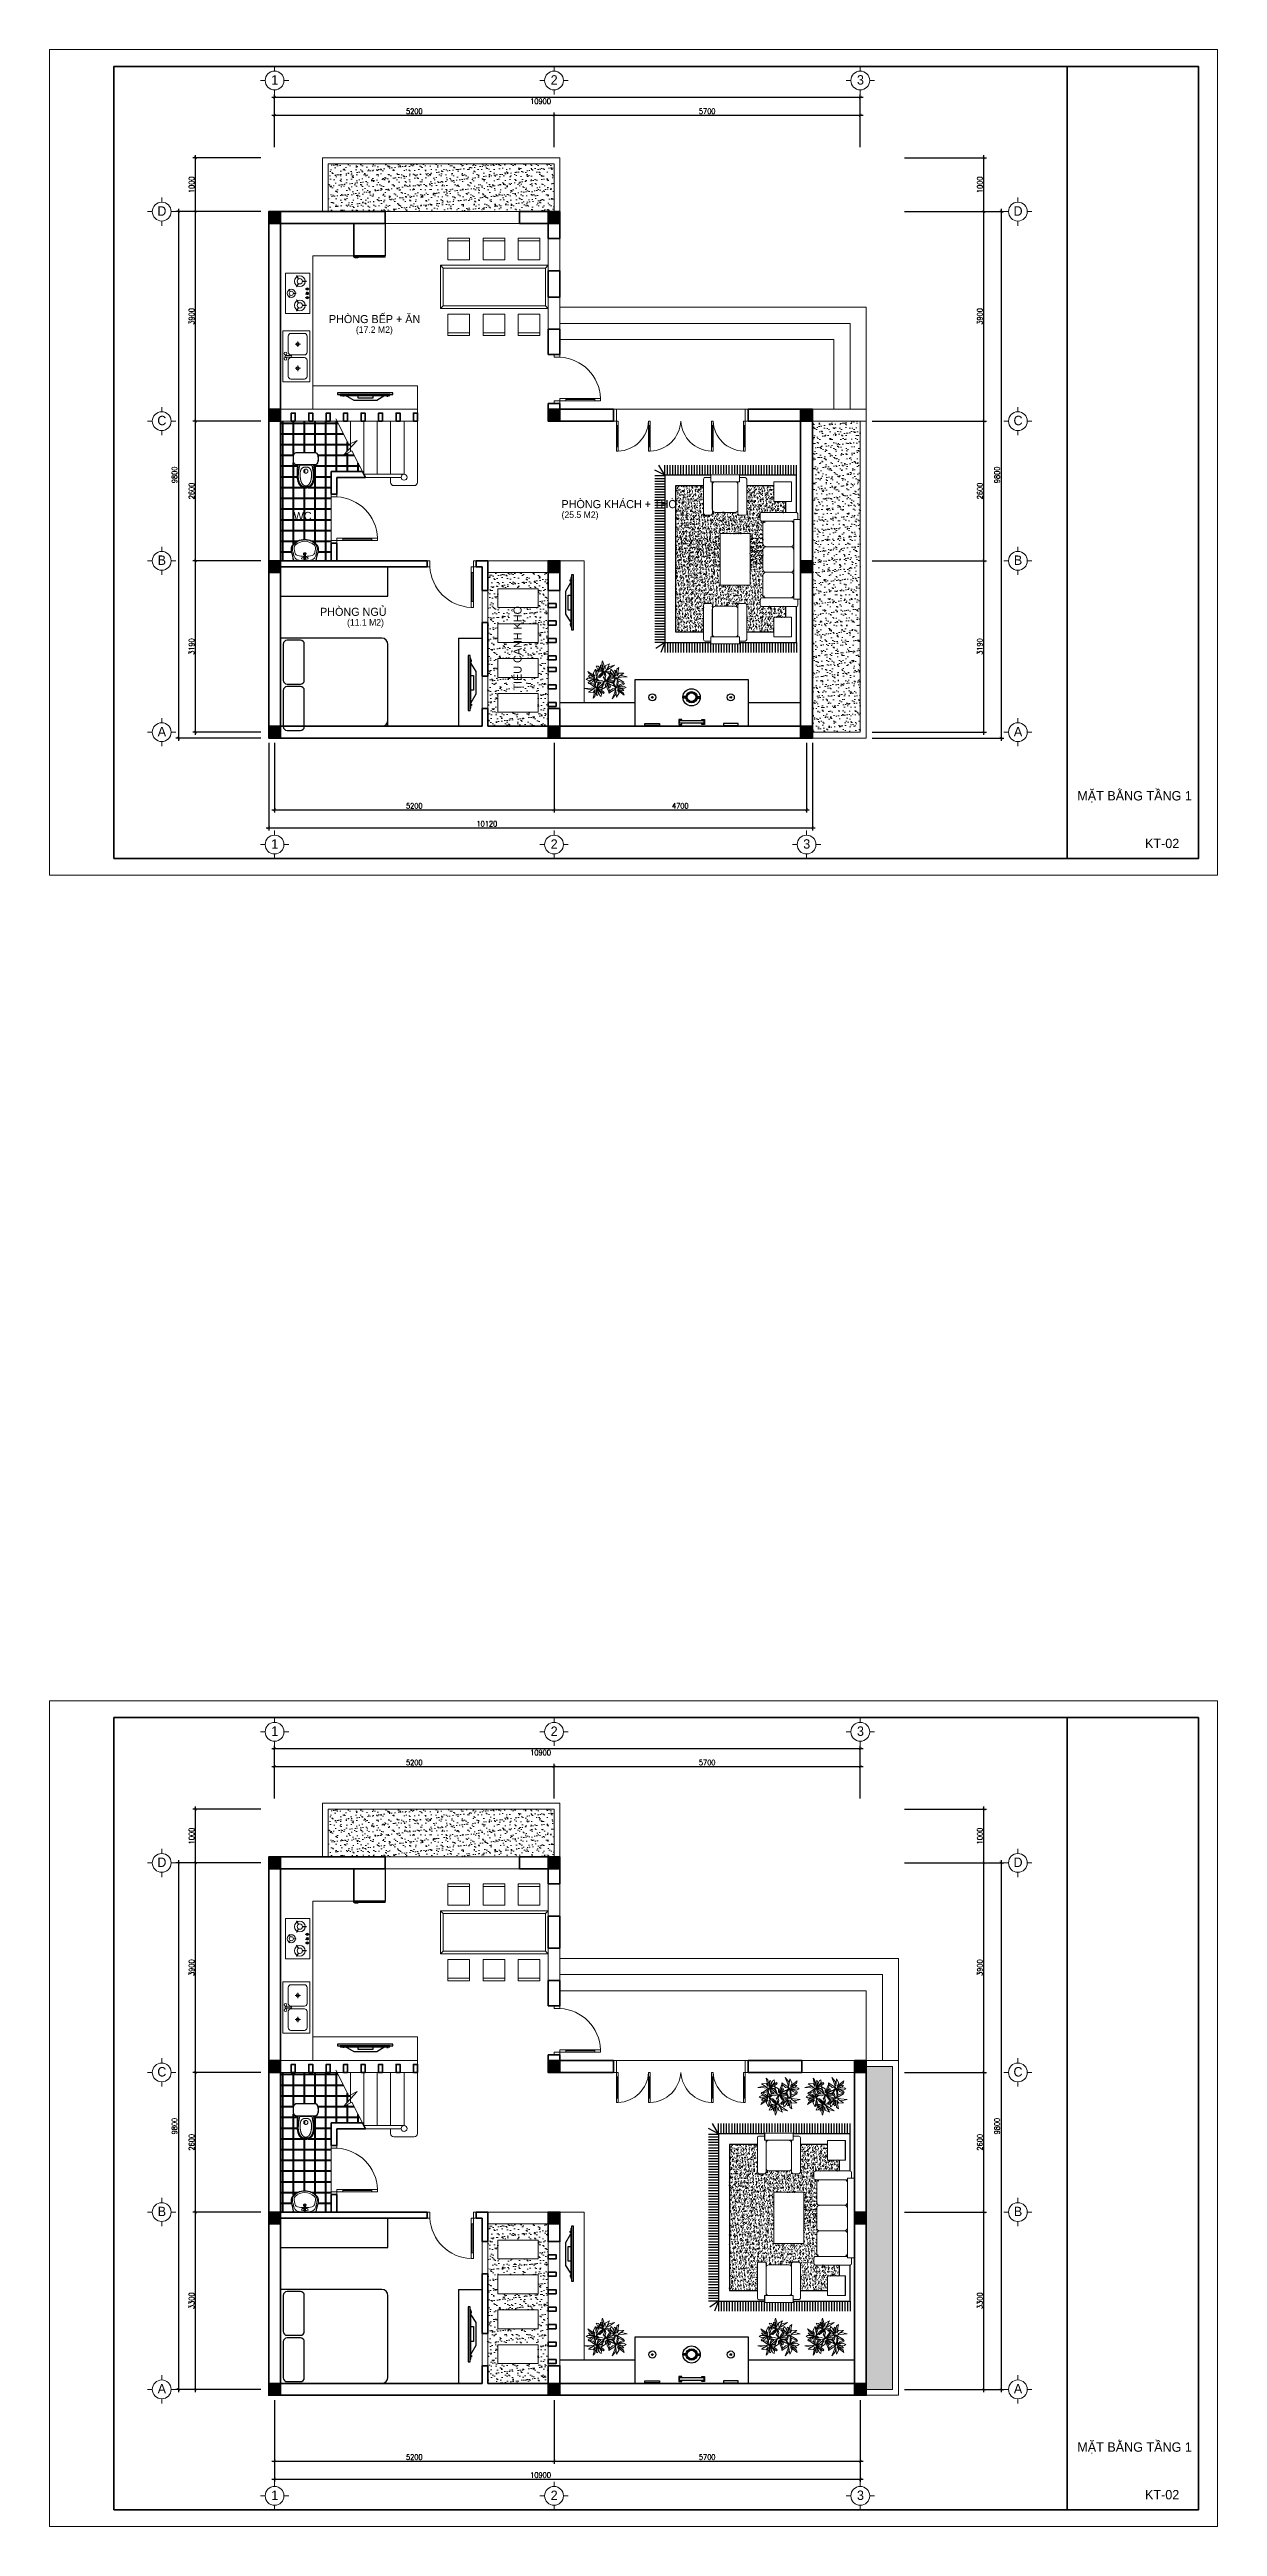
# Model space of a CAD drawing. Header units: millimetres. Extents: x -529782 to -142003, y -492574 to -273331.
# Drawn here: x -441666 to -419932, y -325617 to -279510 of the extents above; entities that cross this region are included whole.
import ezdxf
from ezdxf.enums import TextEntityAlignment as Align

# ---------------------------------------------------------------- set-up
doc = ezdxf.new("R2010")
doc.units = ezdxf.units.MM
doc.header["$LTSCALE"] = 500
doc.header["$MEASUREMENT"] = 0
doc.header["$PDMODE"] = 3
doc.linetypes.add('CENTER', pattern=[2, 1.25, -0.25, 0.25, -0.25])
doc.linetypes.add('DASHED', pattern=[0.75, 0.5, -0.25])
doc.layers.get('0').update_dxf_attribs({"linetype": 'CONTINUOUS', "lineweight": 13})
doc.layers.get('Defpoints').update_dxf_attribs({"color": 255, "linetype": 'CONTINUOUS', "lineweight": 13})
for name, color, linetype, lineweight in [('1.cat 30', 30, 'CONTINUOUS', 35), ('1.cot', 2, 'CONTINUOUS', 35), ('2.thay 145', 145, 'CONTINUOUS', 18), ('3.manh 08', 8, 'CONTINUOUS', 9), ('4.dim 08', 8, 'CONTINUOUS', 13), ('7.tim 67', 67, 'CENTER', 9), ('9.text \xad white', 7, 'CONTINUOUS', 15), ('CA.dim 08', 251, 'CONTINUOUS', 13), ('CA.noi that 15', 15, 'CONTINUOUS', 9), ('CA.thay 145', 145, 'CONTINUOUS', 18), ('cat', 4, 'CONTINUOUS', 35), ('garden1', 88, 'CONTINUOUS', 9), ('noithat', 15, 'CONTINUOUS', 9), ('RAT MANH', 250, 'CONTINUOUS', 40)]:
    doc.layers.add(name, color=color, linetype=linetype, lineweight=lineweight)
doc.layers.add('NTHT', color=5, linetype='CONTINUOUS')
doc.layers.add('THAY', color=7, linetype='CONTINUOUS')
doc.styles.add('CA.JSC1', font='')
doc.styles.get("Standard").update_dxf_attribs({"font": 'txt.shx', "width": 0.9})
doc.styles.get('CA.JSC1').set_extended_font_data('.VnAvantH')
doc.dimstyles.new('CA 50', dxfattribs={"dimscale": 0, "dimtxt": 100, "dimasz": 50, "dimexe": 50, "dimexo": 0, "dimgap": 25, "dimtad": 1, "dimdec": 0, "dimzin": 0, "dimdsep": 46, "dimtxsty": 'Standard', "dimblk": 'ARCHTICK', "dimcen": 0.09, "dimdle": 50, "dimclrd": 256, "dimclre": 256, "dimclrt": 7, "dimadec": 0, "dimazin": 0, "dimtfac": 1, "dimtdec": 0, "dimtix": 1, "dimtmove": 2, "dimatfit": 3, "dimldrblk": 'DOT', "dimfxl": 1, "dimtolj": 1, "dimtzin": 0, "dimarcsym": 0})
pattern_1 = [(140, (420819.63, -1292816.4), (9.41282, 107.5890274), [11.25, -123.75]), (85, (420819.63, -1292816.4), (-112.82882, -20.8127), [9, -99]), (190.4514, (420820.42, -1292807.43), (-103.415931, 86.776407), [9.5610285, -105.171317]), (136.1842, (420789.63, -1292816.4), (24.827852, 160.086157), [16.875, -185.625]), (186.6356, (420791.7, -1292803.06), (-146.11768, 140.199406), [14.341543, -157.75695]), (81.1842, (420789.63, -1292816.4), (-146.11779, 140.199292), [13.5, -148.5]), (111, (420797.13, -1292801.4), (60.3928336, 89.536058), [11.25, -123.75]), (56, (420797.13, -1292801.4), (-108.772507, 36.4973), [9, -99]), (161.4514, (420802.16, -1292793.94), (-48.3795745, 126.033394), [9.5610285, -105.171317]), (127.5, (420819.63, -1292816.397), (-49.9340781, 1.8239783), [0, -97.8, 0, -100.5, 0, -99.375]), (97.5, (420819.63, -1292816.397), (-59.1617568, 39.4604306), [0, -57.3, 0, -95.55, 0, -37.875]), (57.5, (420819.63, -1292849.847), (3.3832308, 80.0733654), [0, -37.5, 0, -117, 0, -155.25]), (47.5, (420819.63, -1292864.85), (-15.0157473, 87.4779254), [0, -48.75, 0, -77.7, 0, -110.25])]
pattern_2 = [(37.5, (-145523.59, 0), (-4.724502, 144.511783), [0, -114, 0, -127.5, 0, -121.875]), (7.5, (-145523.6, 0), (132.73325, 211.660955), [0, -61.5, 0, -102.75, 0, -39.375]), (327.5, (-145615.84, 0), (233.56064, 0.42443), [0, -37.5, 0, -135, 0, -176.25]), (317.5, (-145615.84, 0), (225.459495, 65.82567), [0, -18.75, 0, -88.5, 0, -101.25])]
pattern_3 = [(140, (419819.63, -1261942.78), (9.41282, 107.5890274), [11.25, -123.75]), (85, (419819.63, -1261942.78), (-112.82882, -20.8127), [9, -99]), (190.4514, (419820.42, -1261933.81), (-103.415931, 86.776407), [9.5610285, -105.171317]), (136.1842, (419789.63, -1261942.78), (24.827852, 160.086157), [16.875, -185.625]), (186.6356, (419791.7, -1261929.44), (-146.11768, 140.199406), [14.341543, -157.75695]), (81.1842, (419789.63, -1261942.78), (-146.11779, 140.199292), [13.5, -148.5]), (111, (419797.13, -1261927.78), (60.3928336, 89.536058), [11.25, -123.75]), (56, (419797.13, -1261927.78), (-108.772507, 36.4973), [9, -99]), (161.4514, (419802.16, -1261920.32), (-48.3795745, 126.033394), [9.5610285, -105.171317]), (127.5, (419819.63, -1261942.777), (-49.9340781, 1.8239783), [0, -97.8, 0, -100.5, 0, -99.375]), (97.5, (419819.63, -1261942.777), (-59.1617568, 39.4604306), [0, -57.3, 0, -95.55, 0, -37.875]), (57.5, (419819.63, -1261976.227), (3.3832308, 80.0733654), [0, -37.5, 0, -117, 0, -155.25]), (47.5, (419819.63, -1261991.23), (-15.0157473, 87.4779254), [0, -48.75, 0, -77.7, 0, -110.25])]

msp = doc.modelspace()

# ---------------------------------------------------------------- texts
at = {"layer": '9.text \xad white', "style": 'CA.JSC1'}
for s, p in [('1', (-437475.5, -280075.2)), ('2', (-432275.5, -280075.2)), ('3', (-426575.5, -280075.2)), ('d', (-439576.2, -282515.8)), ('d', (-423643.3, -282515.8)), ('c', (-439576.2, -286415.8)), ('c', (-423643.3, -286415.8)), ('b', (-439576.2, -289015.8)), ('b', (-423643.3, -289015.8)), ('a', (-439576.2, -292205.8)), ('a', (-423643.3, -292205.8)), ('1', (-437475.5, -294298.1)), ('2', (-432275.5, -294298.1)), ('3', (-427575.5, -294298.1)), ('1', (-437475.5, -310812.9)), ('2', (-432275.5, -310812.9)), ('3', (-426575.5, -310812.9)), ('d', (-439576.2, -313253.4)), ('d', (-423643.3, -313253.4)), ('c', (-439576.2, -317153.4)), ('c', (-423643.3, -317153.4)), ('b', (-439576.2, -319753.4)), ('b', (-423643.3, -319753.4)), ('a', (-439576.2, -323053.4)), ('a', (-423643.3, -323053.4)), ('1', (-437475.5, -325035.7)), ('2', (-432275.5, -325035.7)), ('3', (-426575.5, -325035.7))]:
    msp.add_text(s, height=175, dxfattribs=at).set_placement(p, align=Align.MIDDLE)
for s, height, p in [('phßng bÕp + ¨n', 150, (-436466.8, -284602.6)), ('(17.2 M2)', 120, (-435964.7, -284783.9)), ('wc', 150, (-437123.4, -288266.9)), ('(25.5 M2)', 120, (-432137.1, -288228.4)), ('phßng kh¸ch + thê', 150, (-432139.4, -288047.1)), ('phßng ngñ', 150, (-436632, -290051.8)), ('(11.1 M2)', 120, (-436130, -290233.2)), ('mÆt b»ng tÇng 1', 175, (-422540.6, -293488.7)), ('mÆt b»ng tÇng 1', 175, (-422540.6, -324226.3))]:
    msp.add_text(s, height=height, dxfattribs=at).set_placement(p)
msp.add_text('tiÓu c¶nh kh«', height=150, rotation=90, dxfattribs=at).set_placement((-432881.9, -291441.2))
for p in [(-420961.2, -294375.1), (-420961.2, -325112.7)]:
    msp.add_text('kt-02', height=175, dxfattribs=at).set_placement(p, align=Align.CENTER)

# ---------------------------------------------------------------- blocks, each defined once
blk = doc.blocks.new('_ArchTick')
at = {"color": 1, "linetype": 'ByBlock', "const_width": 0.15}
blk.add_lwpolyline([(-0.5, -0.5), (0.5, 0.5)], dxfattribs=at)
blk = doc.blocks.new('*D1951')
at = {"layer": '7.tim 67', "linetype": 'Continuous', "lineweight": -2, "transparency": 16777216}
for p, q in [((-437478, -323263), (-437478, -324450)), ((-432278, -323263), (-432278, -324450)), ((-437528, -324400), (-432228, -324400))]:
    blk.add_line(p, q, dxfattribs=at)
at = {"layer": 'Defpoints', "color": 0, "linetype": 'Continuous', "transparency": 16777216}
for p in [(-437478, -323263), (-432278, -323263), (-432278, -324400)]:
    blk.add_point(p, dxfattribs=at)
at = {"layer": '7.tim 67', "linetype": 'Continuous', "lineweight": -2, "transparency": 16777216, "xscale": 50, "yscale": 50, "zscale": 50, "rotation": 180}
blk.add_blockref('_ArchTick', (-437478, -324400), dxfattribs=at)
at = {"layer": '7.tim 67', "linetype": 'Continuous', "lineweight": -2, "transparency": 16777216, "xscale": 50, "yscale": 50, "zscale": 50}
blk.add_blockref('_ArchTick', (-432278, -324400), dxfattribs=at)
at = {"layer": '7.tim 67', "color": 7, "linetype": 'Continuous', "transparency": 16777216, "insert": (-434878, -324325), "char_height": 100, "attachment_point": 5}
blk.add_mtext('\\A1;5200', dxfattribs=at)
blk = doc.blocks.new('_DOT')
at = {"color": 1, "linetype": 'ByBlock'}
blk.add_line((-0.5, 0), (-1, 0), dxfattribs=at)
at = {"color": 1, "linetype": 'ByBlock', "const_width": 0.5}
blk.add_lwpolyline([(-0.25, 0, 1), (0.25, 0, 1)], format="xyb", close=True, dxfattribs=at)
blk = doc.blocks.new('*D1952')
at = {"layer": '7.tim 67', "linetype": 'Continuous', "lineweight": -2, "transparency": 16777216}
for p, q in [((-432278, -323263), (-432278, -324450)), ((-426578, -323263), (-426578, -324450)), ((-432328, -324400), (-426528, -324400))]:
    blk.add_line(p, q, dxfattribs=at)
at = {"layer": 'Defpoints', "color": 0, "linetype": 'Continuous', "transparency": 16777216}
for p in [(-432278, -323263), (-426578, -323263), (-426578, -324400)]:
    blk.add_point(p, dxfattribs=at)
at = {"layer": '7.tim 67', "linetype": 'Continuous', "lineweight": -2, "transparency": 16777216, "xscale": 50, "yscale": 50, "zscale": 50, "rotation": 180}
blk.add_blockref('_ArchTick', (-432278, -324400), dxfattribs=at)
at = {"layer": '7.tim 67', "linetype": 'Continuous', "lineweight": -2, "transparency": 16777216, "xscale": 50, "yscale": 50, "zscale": 50}
blk.add_blockref('_ArchTick', (-426578, -324400), dxfattribs=at)
at = {"layer": '7.tim 67', "color": 7, "linetype": 'Continuous', "transparency": 16777216, "insert": (-429428, -324325), "char_height": 100, "attachment_point": 5}
blk.add_mtext('\\A1;5700', dxfattribs=at)
blk = doc.blocks.new('*D1953')
at = {"layer": '7.tim 67', "linetype": 'Continuous', "lineweight": -2, "transparency": 16777216}
for p, q in [((-437732, -319765), (-438997, -319765)), ((-438947, -323115), (-438947, -319715)), ((-437732, -323065), (-438997, -323065))]:
    blk.add_line(p, q, dxfattribs=at)
at = {"layer": 'Defpoints', "color": 0, "linetype": 'Continuous', "transparency": 16777216}
for p in [(-438947, -319765), (-437732, -319765), (-437732, -323065)]:
    blk.add_point(p, dxfattribs=at)
at = {"layer": '7.tim 67', "linetype": 'Continuous', "lineweight": -2, "transparency": 16777216, "xscale": 50, "yscale": 50, "zscale": 50}
for p, rotation in [((-438947, -319765), 90), ((-438947, -323065), 270)]:
    blk.add_blockref('_ArchTick', p, dxfattribs=dict(at, rotation=rotation))
at = {"layer": '7.tim 67', "color": 7, "linetype": 'Continuous', "transparency": 16777216, "insert": (-439022, -321415), "char_height": 100, "attachment_point": 5, "rotation": 90}
blk.add_mtext('\\A1;3300', dxfattribs=at)
blk = doc.blocks.new('*D1954')
at = {"layer": '7.tim 67', "linetype": 'Continuous', "lineweight": -2, "transparency": 16777216}
for p, q in [((-437732, -317165), (-438997, -317165)), ((-438947, -319815), (-438947, -317115)), ((-437732, -319765), (-438997, -319765))]:
    blk.add_line(p, q, dxfattribs=at)
at = {"layer": 'Defpoints', "color": 0, "linetype": 'Continuous', "transparency": 16777216}
for p in [(-438947, -317165), (-437732, -317165), (-437732, -319765)]:
    blk.add_point(p, dxfattribs=at)
at = {"layer": '7.tim 67', "linetype": 'Continuous', "lineweight": -2, "transparency": 16777216, "xscale": 50, "yscale": 50, "zscale": 50}
for p, rotation in [((-438947, -317165), 90), ((-438947, -319765), 270)]:
    blk.add_blockref('_ArchTick', p, dxfattribs=dict(at, rotation=rotation))
at = {"layer": '7.tim 67', "color": 7, "linetype": 'Continuous', "transparency": 16777216, "insert": (-439022, -318465), "char_height": 100, "attachment_point": 5, "rotation": 90}
blk.add_mtext('\\A1;2600', dxfattribs=at)
blk = doc.blocks.new('*D1955')
at = {"layer": '7.tim 67', "linetype": 'Continuous', "lineweight": -2, "transparency": 16777216}
for p, q in [((-437732, -313265), (-438997, -313265)), ((-438947, -317215), (-438947, -313215)), ((-437732, -317165), (-438997, -317165))]:
    blk.add_line(p, q, dxfattribs=at)
at = {"layer": 'Defpoints', "color": 0, "linetype": 'Continuous', "transparency": 16777216}
for p in [(-438947, -313265), (-437732, -313265), (-437732, -317165)]:
    blk.add_point(p, dxfattribs=at)
at = {"layer": '7.tim 67', "linetype": 'Continuous', "lineweight": -2, "transparency": 16777216, "xscale": 50, "yscale": 50, "zscale": 50}
for p, rotation in [((-438947, -313265), 90), ((-438947, -317165), 270)]:
    blk.add_blockref('_ArchTick', p, dxfattribs=dict(at, rotation=rotation))
at = {"layer": '7.tim 67', "color": 7, "linetype": 'Continuous', "transparency": 16777216, "insert": (-439022, -315215), "char_height": 100, "attachment_point": 5, "rotation": 90}
blk.add_mtext('\\A1;3900', dxfattribs=at)
blk = doc.blocks.new('*D1956')
at = {"layer": '7.tim 67', "linetype": 'Continuous', "lineweight": -2, "transparency": 16777216}
for p, q in [((-437732, -312265), (-438997, -312265)), ((-438947, -313315), (-438947, -312215)), ((-437732, -313265), (-438997, -313265))]:
    blk.add_line(p, q, dxfattribs=at)
at = {"layer": 'Defpoints', "color": 0, "linetype": 'Continuous', "transparency": 16777216}
for p in [(-438947, -312265), (-437732, -312265), (-437732, -313265)]:
    blk.add_point(p, dxfattribs=at)
at = {"layer": '7.tim 67', "linetype": 'Continuous', "lineweight": -2, "transparency": 16777216, "xscale": 50, "yscale": 50, "zscale": 50}
for p, rotation in [((-438947, -312265), 90), ((-438947, -313265), 270)]:
    blk.add_blockref('_ArchTick', p, dxfattribs=dict(at, rotation=rotation))
at = {"layer": '7.tim 67', "color": 7, "linetype": 'Continuous', "transparency": 16777216, "insert": (-439022, -312765), "char_height": 100, "attachment_point": 5, "rotation": 90}
blk.add_mtext('\\A1;1000', dxfattribs=at)
blk = doc.blocks.new('*D1957')
at = {"layer": 'CA.dim 08', "lineweight": -2, "transparency": 16777216}
for p, q in [((-438365, -313265), (-439316, -313265)), ((-439266, -313215), (-439266, -323115)), ((-438365, -323065), (-439316, -323065))]:
    blk.add_line(p, q, dxfattribs=at)
at = {"layer": 'Defpoints', "color": 0, "transparency": 16777216}
for p in [(-438365, -313265), (-439266, -323065), (-438365, -323065)]:
    blk.add_point(p, dxfattribs=at)
at = {"layer": 'CA.dim 08', "lineweight": -2, "transparency": 16777216, "xscale": 50, "yscale": 50, "zscale": 50}
for p, rotation in [((-439266, -313265), 90), ((-439266, -323065), 270)]:
    blk.add_blockref('_ArchTick', p, dxfattribs=dict(at, rotation=rotation))
at = {"layer": 'CA.dim 08', "color": 7, "transparency": 16777216, "insert": (-439341, -318165), "char_height": 100, "attachment_point": 5, "rotation": 90}
blk.add_mtext('\\A1;9800', dxfattribs=at)
blk = doc.blocks.new('*D1958')
at = {"layer": 'CA.dim 08', "lineweight": -2, "transparency": 16777216}
for p, q in [((-437478, -323526), (-437478, -324785)), ((-426578, -323526), (-426578, -324785)), ((-437528, -324735), (-426528, -324735))]:
    blk.add_line(p, q, dxfattribs=at)
at = {"layer": 'Defpoints', "color": 0, "transparency": 16777216}
for p in [(-437478, -323526), (-426578, -323526), (-426578, -324735)]:
    blk.add_point(p, dxfattribs=at)
at = {"layer": 'CA.dim 08', "lineweight": -2, "transparency": 16777216, "xscale": 50, "yscale": 50, "zscale": 50, "rotation": 180}
blk.add_blockref('_ArchTick', (-437478, -324735), dxfattribs=at)
at = {"layer": 'CA.dim 08', "lineweight": -2, "transparency": 16777216, "xscale": 50, "yscale": 50, "zscale": 50}
blk.add_blockref('_ArchTick', (-426578, -324735), dxfattribs=at)
at = {"layer": 'CA.dim 08', "color": 7, "transparency": 16777216, "insert": (-432528, -324660), "char_height": 100, "attachment_point": 5}
blk.add_mtext('\\A1;10900', dxfattribs=at)
blk = doc.blocks.new('A$C41BA5761')
at = {"layer": '2.thay 145'}
blk.add_lwpolyline([(840, 525, -3898660.642288), (840, 525, 0.000001), (840, 525, 0.000001)], format="xyb", dxfattribs=at)
at = {"layer": '3.manh 08'}
for p, q in [((525, 1050), (525, 875)), ((175, 525), (0, 525)), ((525, 0), (525, 175)), ((875, 525), (1050, 525))]:
    blk.add_line(p, q, dxfattribs=at)
blk.add_arc((525, 525), 350, 360, 359.99994, dxfattribs=at)
blk = doc.blocks.new('*D1959')
at = {"layer": '7.tim 67', "linetype": 'Continuous', "lineweight": -2, "transparency": 16777216}
for p, q in [((-425755, -319765), (-424228, -319765)), ((-424278, -323115), (-424278, -319715)), ((-425755, -323065), (-424228, -323065))]:
    blk.add_line(p, q, dxfattribs=at)
at = {"layer": 'Defpoints', "color": 0, "linetype": 'Continuous', "transparency": 16777216}
for p in [(-425755, -319765), (-424278, -319765), (-425755, -323065)]:
    blk.add_point(p, dxfattribs=at)
at = {"layer": '7.tim 67', "linetype": 'Continuous', "lineweight": -2, "transparency": 16777216, "xscale": 50, "yscale": 50, "zscale": 50}
for p, rotation in [((-424278, -319765), 90), ((-424278, -323065), 270)]:
    blk.add_blockref('_ArchTick', p, dxfattribs=dict(at, rotation=rotation))
at = {"layer": '7.tim 67', "color": 7, "linetype": 'Continuous', "transparency": 16777216, "insert": (-424353, -321415), "char_height": 100, "attachment_point": 5, "rotation": 90}
blk.add_mtext('\\A1;3300', dxfattribs=at)
blk = doc.blocks.new('*D1960')
at = {"layer": '7.tim 67', "linetype": 'Continuous', "lineweight": -2, "transparency": 16777216}
for p, q in [((-425755, -317165), (-424228, -317165)), ((-424278, -319815), (-424278, -317115)), ((-425755, -319765), (-424228, -319765))]:
    blk.add_line(p, q, dxfattribs=at)
at = {"layer": 'Defpoints', "color": 0, "linetype": 'Continuous', "transparency": 16777216}
for p in [(-425755, -317165), (-424278, -317165), (-425755, -319765)]:
    blk.add_point(p, dxfattribs=at)
at = {"layer": '7.tim 67', "linetype": 'Continuous', "lineweight": -2, "transparency": 16777216, "xscale": 50, "yscale": 50, "zscale": 50}
for p, rotation in [((-424278, -317165), 90), ((-424278, -319765), 270)]:
    blk.add_blockref('_ArchTick', p, dxfattribs=dict(at, rotation=rotation))
at = {"layer": '7.tim 67', "color": 7, "linetype": 'Continuous', "transparency": 16777216, "insert": (-424353, -318465), "char_height": 100, "attachment_point": 5, "rotation": 90}
blk.add_mtext('\\A1;2600', dxfattribs=at)
blk = doc.blocks.new('*D1961')
at = {"layer": '7.tim 67', "linetype": 'Continuous', "lineweight": -2, "transparency": 16777216}
for p, q in [((-425755, -313265), (-424228, -313265)), ((-424278, -317215), (-424278, -313215)), ((-425755, -317165), (-424228, -317165))]:
    blk.add_line(p, q, dxfattribs=at)
at = {"layer": 'Defpoints', "color": 0, "linetype": 'Continuous', "transparency": 16777216}
for p in [(-425755, -313265), (-424278, -313265), (-425755, -317165)]:
    blk.add_point(p, dxfattribs=at)
at = {"layer": '7.tim 67', "linetype": 'Continuous', "lineweight": -2, "transparency": 16777216, "xscale": 50, "yscale": 50, "zscale": 50}
for p, rotation in [((-424278, -313265), 90), ((-424278, -317165), 270)]:
    blk.add_blockref('_ArchTick', p, dxfattribs=dict(at, rotation=rotation))
at = {"layer": '7.tim 67', "color": 7, "linetype": 'Continuous', "transparency": 16777216, "insert": (-424353, -315215), "char_height": 100, "attachment_point": 5, "rotation": 90}
blk.add_mtext('\\A1;3900', dxfattribs=at)
blk = doc.blocks.new('*D1962')
at = {"layer": '7.tim 67', "linetype": 'Continuous', "lineweight": -2, "transparency": 16777216}
for p, q in [((-425755, -312265), (-424228, -312265)), ((-424278, -313315), (-424278, -312215)), ((-425755, -313265), (-424228, -313265))]:
    blk.add_line(p, q, dxfattribs=at)
at = {"layer": 'Defpoints', "color": 0, "linetype": 'Continuous', "transparency": 16777216}
for p in [(-425755, -312265), (-424278, -312265), (-425755, -313265)]:
    blk.add_point(p, dxfattribs=at)
at = {"layer": '7.tim 67', "linetype": 'Continuous', "lineweight": -2, "transparency": 16777216, "xscale": 50, "yscale": 50, "zscale": 50}
for p, rotation in [((-424278, -312265), 90), ((-424278, -313265), 270)]:
    blk.add_blockref('_ArchTick', p, dxfattribs=dict(at, rotation=rotation))
at = {"layer": '7.tim 67', "color": 7, "linetype": 'Continuous', "transparency": 16777216, "insert": (-424353, -312765), "char_height": 100, "attachment_point": 5, "rotation": 90}
blk.add_mtext('\\A1;1000', dxfattribs=at)
blk = doc.blocks.new('*D1963')
at = {"layer": 'CA.dim 08', "lineweight": -2, "transparency": 16777216}
for p, q in [((-425755, -313265), (-423909, -313265)), ((-423959, -313215), (-423959, -323115)), ((-425755, -323065), (-423909, -323065))]:
    blk.add_line(p, q, dxfattribs=at)
at = {"layer": 'Defpoints', "color": 0, "transparency": 16777216}
for p in [(-425755, -313265), (-425755, -323065), (-423959, -323065)]:
    blk.add_point(p, dxfattribs=at)
at = {"layer": 'CA.dim 08', "lineweight": -2, "transparency": 16777216, "xscale": 50, "yscale": 50, "zscale": 50}
for p, rotation in [((-423959, -313265), 90), ((-423959, -323065), 270)]:
    blk.add_blockref('_ArchTick', p, dxfattribs=dict(at, rotation=rotation))
at = {"layer": 'CA.dim 08', "color": 7, "transparency": 16777216, "insert": (-424034, -318165), "char_height": 100, "attachment_point": 5, "rotation": 90}
blk.add_mtext('\\A1;9800', dxfattribs=at)
blk = doc.blocks.new('*D1964')
at = {"layer": '7.tim 67', "linetype": 'Continuous', "lineweight": -2, "transparency": 16777216}
for p, q in [((-437528, -311472), (-432228, -311472)), ((-437478, -312067), (-437478, -311422)), ((-432278, -312067), (-432278, -311422))]:
    blk.add_line(p, q, dxfattribs=at)
at = {"layer": 'Defpoints', "color": 0, "linetype": 'Continuous', "transparency": 16777216}
for p in [(-432278, -311472), (-437478, -312067), (-432278, -312067)]:
    blk.add_point(p, dxfattribs=at)
at = {"layer": '7.tim 67', "linetype": 'Continuous', "lineweight": -2, "transparency": 16777216, "xscale": 50, "yscale": 50, "zscale": 50, "rotation": 180}
blk.add_blockref('_ArchTick', (-437478, -311472), dxfattribs=at)
at = {"layer": '7.tim 67', "linetype": 'Continuous', "lineweight": -2, "transparency": 16777216, "xscale": 50, "yscale": 50, "zscale": 50}
blk.add_blockref('_ArchTick', (-432278, -311472), dxfattribs=at)
at = {"layer": '7.tim 67', "color": 7, "linetype": 'Continuous', "transparency": 16777216, "insert": (-434878, -311397), "char_height": 100, "attachment_point": 5}
blk.add_mtext('\\A1;5200', dxfattribs=at)
blk = doc.blocks.new('*D1965')
at = {"layer": '7.tim 67', "linetype": 'Continuous', "lineweight": -2, "transparency": 16777216}
for p, q in [((-432328, -311472), (-426528, -311472)), ((-432278, -312067), (-432278, -311422)), ((-426578, -312067), (-426578, -311422))]:
    blk.add_line(p, q, dxfattribs=at)
at = {"layer": 'Defpoints', "color": 0, "linetype": 'Continuous', "transparency": 16777216}
for p in [(-426578, -311472), (-432278, -312067), (-426578, -312067)]:
    blk.add_point(p, dxfattribs=at)
at = {"layer": '7.tim 67', "linetype": 'Continuous', "lineweight": -2, "transparency": 16777216, "xscale": 50, "yscale": 50, "zscale": 50, "rotation": 180}
blk.add_blockref('_ArchTick', (-432278, -311472), dxfattribs=at)
at = {"layer": '7.tim 67', "linetype": 'Continuous', "lineweight": -2, "transparency": 16777216, "xscale": 50, "yscale": 50, "zscale": 50}
blk.add_blockref('_ArchTick', (-426578, -311472), dxfattribs=at)
at = {"layer": '7.tim 67', "color": 7, "linetype": 'Continuous', "transparency": 16777216, "insert": (-429428, -311397), "char_height": 100, "attachment_point": 5}
blk.add_mtext('\\A1;5700', dxfattribs=at)
blk = doc.blocks.new('*D1966')
at = {"layer": 'CA.dim 08', "lineweight": -2, "transparency": 16777216}
for p, q in [((-437528, -311137), (-426528, -311137)), ((-437478, -311804), (-437478, -311087)), ((-426578, -311804), (-426578, -311087))]:
    blk.add_line(p, q, dxfattribs=at)
at = {"layer": 'Defpoints', "color": 0, "transparency": 16777216}
for p in [(-426578, -311137), (-437478, -311804), (-426578, -311804)]:
    blk.add_point(p, dxfattribs=at)
at = {"layer": 'CA.dim 08', "lineweight": -2, "transparency": 16777216, "xscale": 50, "yscale": 50, "zscale": 50, "rotation": 180}
blk.add_blockref('_ArchTick', (-437478, -311137), dxfattribs=at)
at = {"layer": 'CA.dim 08', "lineweight": -2, "transparency": 16777216, "xscale": 50, "yscale": 50, "zscale": 50}
blk.add_blockref('_ArchTick', (-426578, -311137), dxfattribs=at)
at = {"layer": 'CA.dim 08', "color": 7, "transparency": 16777216, "insert": (-432528, -311212), "char_height": 100, "attachment_point": 5}
blk.add_mtext('\\A1;10900', dxfattribs=at)
blk = doc.blocks.new('khung co loan')
at = {"layer": '1.cat 30'}
blk.add_lwpolyline([(1158, -14553), (1158, -303), (20658, -303), (20658, -14553)], close=True, dxfattribs=at)
blk.add_lwpolyline([(18298, -303), (18298, -14553)], dxfattribs=at)
at = {"layer": '3.manh 08'}
blk.add_lwpolyline([(0, -14850), (21000, -14850), (21000, 0), (0, 0)], close=True, dxfattribs=at)
blk = doc.blocks.new('A$C46190709')
at = {"layer": 'noithat'}
for p, q in [((152, 1411), (152, 1811)), ((152, 1811), (556, 1811)), ((152, 1761), (556, 1761)), ((556, 1411), (152, 1411)), ((556, 1811), (556, 1411)), ((806, 1411), (806, 1811)), ((806, 1811), (1211, 1811)), ((806, 1761), (1211, 1761)), ((1211, 1411), (806, 1411)), ((1211, 1811), (1211, 1411)), ((1463, 1411), (1463, 1811)), ((1463, 1811), (1868, 1811)), ((1463, 1761), (1868, 1761)), ((1868, 1411), (1463, 1411)), ((1868, 1811), (1868, 1411)), ((0, 1304), (50, 1254)), ((0, 503), (0, 1304)), ((0, 1304), (2000, 1304)), ((50, 553), (50, 1254)), ((50, 1254), (1950, 1254)), ((1950, 1254), (2000, 1304)), ((1950, 1254), (1950, 553)), ((2000, 1304), (2000, 503)), ((0, 503), (50, 553)), ((2000, 503), (0, 503)), ((1950, 553), (50, 553)), ((2000, 503), (1950, 553)), ((152, 400), (152, 0)), ((556, 400), (152, 400)), ((152, 50), (556, 50)), ((152, 0), (556, 0)), ((556, 0), (556, 400)), ((806, 400), (806, 0)), ((1211, 400), (806, 400)), ((806, 50), (1211, 50)), ((806, 0), (1211, 0)), ((1211, 0), (1211, 400)), ((1463, 400), (1463, 0)), ((1868, 400), (1463, 400)), ((1463, 50), (1868, 50)), ((1463, 0), (1868, 0)), ((1868, 0), (1868, 400))]:
    blk.add_line(p, q, dxfattribs=at)
blk = doc.blocks.new('A$C1A9D127A')
at = {"layer": 'noithat', "color": 135, "linetype": 'Continuous'}
for p, q in [((50, 110), (0, 110)), ((0, 110), (0, 0)), ((50, 0), (50, 110)), ((0, 0), (50, 0))]:
    blk.add_line(p, q, dxfattribs=at)
blk = doc.blocks.new('A$C2BDB356E')
at = {"layer": 'noithat', "color": 135, "linetype": 'Continuous'}
for p, q in [((0, 600), (0, 700)), ((0, 700), (40, 700)), ((40, 600), (0, 600)), ((40, 700), (40, 600)), ((0, 100), (0, 0)), ((40, 100), (0, 100)), ((40, 0), (40, 100)), ((0, 0), (40, 0))]:
    blk.add_line(p, q, dxfattribs=at)
at = {"layer": 'noithat', "color": 8, "linetype": 'Continuous'}
for p, q in [((0, 100), (0, 600)), ((20, 600), (20, 100)), ((40, 600), (40, 100))]:
    blk.add_line(p, q, dxfattribs=at)
at = {"layer": 'noithat', "color": 1, "linetype": 'Continuous'}
blk.add_arc((10, 740), 741, 272.3061, 356.8812, dxfattribs=at)
blk = doc.blocks.new('bg')
at = {"layer": 'CA.noi that 15'}
blk.add_lwpolyline([(0, 0), (0, -750), (-450, -750), (-450, 0)], close=True, dxfattribs=at)
for points, const_width in [([(-362, -343), (-390, -294)], 18.8), ([(-362, -407), (-390, -456)], 18.8), ([(-305, -375), (-249, -375)], 18.8), ([(-210, -107), (-248, -42)], 25), ([(-210, -193), (-248, -258)], 25), ([(-135, -150), (-60, -150)], 25), ([(-210, -557), (-248, -492)], 25), ([(-210, -643), (-248, -708)], 25), ([(-135, -600), (-60, -600)], 25)]:
    blk.add_lwpolyline(points, dxfattribs=dict(at, const_width=const_width))
at = {"layer": 'CA.noi that 15', "color": 8}
for points in [[(-20, -298), (-78, -298), (-78, -291), (-20, -291)], [(-20, -452), (-78, -452), (-78, -459), (-20, -459)], [(-27, -357), (-75, -388), (-71, -394), (-23, -363)]]:
    blk.add_lwpolyline(points, close=True, dxfattribs=at)
at = {"layer": 'CA.noi that 15'}
for centre, radius in [((-343, -375), 75), ((-343, -375), 37.5), ((-185, -150), 100), ((-185, -150), 50), ((-185, -600), 100), ((-185, -600), 50)]:
    blk.add_circle(centre, radius, dxfattribs=at)
at = {"layer": 'CA.noi that 15', "color": 8}
for centre, radius, start, end in [((-48, -294), 22.1, 9.5653, 170.4347), ((-48, -294), 22.1, 189.5653, 350.4347), ((-48, -375), 22.1, 41.9921, 202.8615), ((-48, -456), 22.1, 9.5653, 170.4347), ((-48, -456), 22.1, 189.5653, 350.4347), ((-48, -375), 22.1, 221.9921, 22.8615), ((-48, -294), 12.1, 17.6915, 162.3085), ((-48, -294), 12.1, 197.6915, 342.3085), ((-48, -375), 12.1, 50.1183, 194.7354), ((-48, -456), 12.1, 17.6915, 162.3085), ((-48, -456), 12.1, 197.6915, 342.3085), ((-48, -375), 12.1, 230.1183, 14.7354)]:
    blk.add_arc(centre, radius, start, end, dxfattribs=at)
blk = doc.blocks.new('cr')
at = {"layer": 'CA.noi that 15'}
for p, q in [((-750, -275), (-650, -275)), ((-700, -225), (-700, -325)), ((-200, -275), (-300, -275)), ((-250, -225), (-250, -325))]:
    blk.add_line(p, q, dxfattribs=at)
blk.add_lwpolyline([(-950, 0), (-950, -500), (0, -500), (0, 0)], close=True, dxfattribs=at)
for points in [[(-850, -100), (-550, -100, -0.414214), (-500, -150), (-500, -400, -0.414214), (-550, -450), (-850, -450, -0.414214), (-900, -400), (-900, -150, -0.414214), (-850, -100)], [(-100, -100), (-400, -100, 0.414214), (-450, -150), (-450, -400, 0.414214), (-400, -450), (-100, -450, 0.414214), (-50, -400), (-50, -150, 0.414214), (-100, -100)]]:
    blk.add_lwpolyline(points, format="xyb", dxfattribs=at)
blk.add_lwpolyline([(-460, -50, 1), (-490, -50), (-490, -150, 1), (-460, -150)], format="xyb", close=True, dxfattribs=at)
for centre, radius in [((-700, -275), 30), ((-525, -50), 25), ((-425, -50), 25), ((-250, -275), 30)]:
    blk.add_circle(centre, radius, dxfattribs=at)
blk = doc.blocks.new('A$C7AD85E43')
at = {"layer": 'noithat'}
for p, q in [((188, 2955), (188, 3363)), ((188, 3363), (559, 3363)), ((559, 3363), (559, 2955)), ((1119, 2703), (1119, 3419)), ((1152, 3451), (1270, 3451)), ((1270, 3511), (1861, 3511)), ((1270, 3366), (1270, 3511)), ((1270, 3366), (1861, 3366)), ((1302, 3366), (1302, 2703)), ((1302, 3307), (1302, 2787)), ((1773, 3366), (1360, 3366)), ((1832, 3366), (1831, 2705)), ((1832, 2787), (1832, 3307)), ((1861, 3511), (1861, 3366)), ((1979, 3453), (1861, 3453)), ((2012, 2705), (2012, 3421)), ((0, 2583), (145, 2583)), ((0, 932), (0, 2583)), ((58, 2701), (58, 2583)), ((806, 2734), (90, 2734)), ((145, 932), (145, 2583)), ((559, 2955), (188, 2955)), ((838, 2585), (838, 2701)), ((1271, 2670), (1152, 2670)), ((1360, 2729), (1773, 2729)), ((1863, 2672), (1979, 2672)), ((145, 2554), (806, 2554)), ((145, 2495), (145, 2082)), ((724, 2554), (204, 2554)), ((782, 2082), (782, 2495)), ((1671, 2289), (1049, 2289)), ((1049, 2289), (1049, 1222)), ((1671, 1222), (1671, 2289)), ((145, 1965), (145, 1552)), ((204, 2024), (724, 2024)), ((724, 2024), (204, 2024)), ((782, 1552), (782, 1965)), ((145, 1435), (145, 1022)), ((724, 1494), (204, 1494)), ((204, 1494), (724, 1494)), ((782, 1022), (782, 1435)), ((1049, 1222), (1671, 1222)), ((145, 932), (0, 932)), ((60, 814), (60, 932)), ((808, 782), (92, 782)), ((145, 964), (808, 964)), ((559, 556), (188, 556)), ((188, 556), (188, 148)), ((204, 964), (724, 964)), ((559, 148), (559, 556)), ((841, 933), (841, 814)), ((1119, 808), (1119, 92)), ((1271, 841), (1152, 841)), ((1302, 145), (1302, 808)), ((1302, 204), (1302, 724)), ((1360, 782), (1773, 782)), ((1832, 145), (1831, 806)), ((1832, 724), (1832, 204)), ((1863, 838), (1979, 838)), ((2012, 806), (2012, 90)), ((188, 148), (559, 148)), ((1152, 60), (1270, 60)), ((1270, 145), (1861, 145)), ((1270, 145), (1270, 0)), ((1270, 0), (1861, 0)), ((1773, 145), (1360, 145)), ((1861, 0), (1861, 145)), ((1979, 58), (1861, 58))]:
    blk.add_line(p, q, dxfattribs=at)
for centre, radius, start, end in [((1152, 3419), 32.4, 90, 180), ((1360, 3307), 58.3, 90, 180), ((1773, 3307), 58.3, 0, 90), ((1979, 3421), 32.4, 0, 90), ((90, 2701), 32.4, 90, 180), ((806, 2701), 32.4, 0, 90), ((806, 2586), 32.4, 270, 0), ((1152, 2703), 32.4, 180, 270), ((1269, 2703), 32.4, 270, 0), ((1360, 2787), 58.3, 180, 270), ((1773, 2787), 58.3, 270, 0), ((1864, 2705), 32.4, 180, 270), ((1979, 2705), 32.4, 270, 0), ((204, 2495), 58.3, 90, 180), ((204, 2082), 58.3, 180, 270), ((724, 2495), 58.3, 0, 90), ((724, 2082), 58.3, 270, 0), ((204, 1965), 58.3, 90, 180), ((204, 1552), 58.3, 180, 270), ((724, 1965), 58.3, 0, 90), ((724, 1552), 58.3, 270, 0), ((204, 1435), 58.3, 90, 180), ((724, 1435), 58.3, 0, 90), ((92, 814), 32.4, 180, 270), ((204, 1022), 58.3, 180, 270), ((724, 1022), 58.3, 270, 0), ((808, 931), 32.4, 0, 90), ((808, 814), 32.4, 270, 0), ((1152, 808), 32.4, 90, 180), ((1269, 808), 32.4, 0, 90), ((1360, 724), 58.3, 90, 180), ((1773, 724), 58.3, 0, 90), ((1864, 806), 32.4, 90, 180), ((1979, 806), 32.4, 0, 90), ((1152, 92), 32.4, 180, 270), ((1360, 204), 58.3, 180, 270), ((1773, 204), 58.3, 270, 0), ((1979, 90), 32.4, 270, 0)]:
    blk.add_arc(centre, radius, start, end, dxfattribs=at)
blk = doc.blocks.new('LON')
at = {"layer": 'garden1'}
for points in [[(20, 75), (11, 86), (9, 56), (4, 55), (4, 63), (7, 84), (-4, 72), (-20, 64), (-23, 68), (-9, 77), (6, 85), (-20, 77), (-31, 82), (-24, 87), (5, 87), (-15, 91), (-21, 97), (-17, 99), (6, 90), (-20, 108), (-24, 117), (7, 96), (-1, 108), (9, 127), (13, 97), (13, 114), (29, 135), (20, 110), (14, 90), (25, 97)], [(16, 118), (11, 119), (11, 124), (20, 123)], [(40, 108), (45, 111), (44, 105), (29, 91), (12, 88), (26, 76)], [(23, 128), (19, 129), (13, 141), (22, 140), (45, 122), (31, 138), (31, 145), (35, 146), (47, 123), (38, 154), (41, 164), (52, 127), (53, 142), (72, 151), (58, 125), (68, 138), (93, 145), (71, 130), (53, 119), (76, 117)], [(65, 110), (51, 118), (55, 99), (51, 89), (44, 89), (49, 101), (48, 117), (29, 95), (24, 98), (29, 103), (45, 118), (28, 116), (22, 117)], [(24, 123), (28, 122), (44, 120), (26, 127)], [(68, 85), (73, 87), (94, 92), (78, 98), (65, 109), (67, 113), (81, 104), (95, 94), (76, 114), (77, 127), (83, 122), (96, 96), (91, 116), (94, 123), (98, 121), (99, 96), (104, 128), (112, 135), (105, 98), (113, 110), (134, 109), (109, 93), (124, 100), (150, 94), (123, 92), (102, 89), (134, 70), (129, 68), (109, 75), (99, 90), (94, 71), (86, 64)], [(79, 111), (72, 110)], [(86, 116), (91, 116), (88, 113)], [(40, 47), (19, 42), (35, 36), (48, 24), (45, 20), (32, 30), (18, 40), (36, 19), (35, 7), (29, 11), (17, 38), (21, 18), (18, 11), (14, 13), (14, 38), (7, 7), (0, 0), (8, 37), (0, 24), (-21, 26), (4, 42), (-11, 36), (-37, 42), (-10, 43), (11, 45), (-19, 65)], [(-14, 67), (4, 59), (14, 44), (20, 63), (28, 70), (33, 67), (23, 58), (16, 44), (20, 45)], [(85, 71), (76, 71), (60, 71), (86, 65), (93, 55), (84, 55), (59, 69), (75, 55), (76, 48), (72, 47), (57, 67), (70, 38), (68, 28), (53, 63), (54, 48), (36, 37), (47, 64), (38, 50), (14, 40), (35, 57), (50, 71), (13, 69), (16, 74), (36, 78), (53, 72), (47, 89)], [(23, 66), (22, 70)], [(28, 70), (29, 69)], [(39, 52), (42, 53)], [(54, 101), (55, 102), (52, 89), (55, 73), (72, 98), (77, 96), (73, 90), (59, 73), (75, 78), (91, 76)], [(83, 66), (81, 67), (90, 76), (97, 90), (70, 80), (67, 83)], [(111, 75), (110, 68), (106, 47), (118, 59), (134, 66), (137, 62), (122, 54), (108, 46), (133, 53), (145, 47), (137, 43), (108, 44), (129, 39), (134, 33), (130, 31), (107, 41), (133, 22), (136, 12), (106, 35), (114, 23), (103, 4), (100, 34), (99, 17), (83, -3), (93, 22), (99, 41), (68, 21), (68, 27), (84, 41), (101, 43), (89, 55)], [(90, 67), (93, 58), (103, 45), (105, 75), (109, 75)]]:
    blk.add_lwpolyline(points, dxfattribs=at)
blk = doc.blocks.new('LCD')
blk.add_lwpolyline([(-294, -78), (-174, 0), (174, 0), (305, -78)])
for points in [[(-415, -90), (-415, -118), (424, -118), (424, -90)], [(-370, -90), (384, -90), (384, -78), (-370, -78)], [(-344, -78), (-324, -78), (-324, -68), (-344, -68)], [(-113, -37), (111, -37), (111, -78), (-113, -78)], [(344, -78), (324, -78), (324, -68), (344, -68)]]:
    blk.add_lwpolyline(points, close=True)
blk = doc.blocks.new('XB')
at = {"layer": 'CA.noi that 15'}
for points in [[(0, -245), (209, -245), (237, -227), (251, -206), (259, -175), (262, -122), (259, -70), (251, -39), (237, -18), (209, 0), (0, 0), (-209, 0), (-237, -18), (-251, -39), (-259, -70), (-262, -122), (-259, -175), (-251, -206), (-237, -227), (-209, -245)], [(-38, -703), (-42, -702), (-46, -702), (-50, -701), (-53, -700), (-56, -699), (-59, -698), (-62, -697), (-64, -696), (-67, -695), (-69, -694), (-71, -693), (-73, -692), (-75, -691), (-77, -689), (-79, -688), (-81, -686), (-83, -684), (-85, -682), (-88, -679), (-90, -677), (-93, -674), (-96, -671), (-98, -669), (-101, -666), (-103, -663), (-106, -661), (-108, -658), (-110, -655), (-112, -653), (-115, -650), (-117, -648), (-119, -645), (-120, -642), (-122, -639), (-124, -637), (-125, -634), (-127, -631), (-129, -627), (-130, -624), (-132, -620), (-133, -617), (-135, -613), (-136, -609), (-138, -605), (-139, -601), (-141, -596), (-142, -592), (-143, -588), (-145, -584), (-146, -579), (-147, -575), (-148, -571), (-149, -567), (-150, -562), (-150, -558), (-151, -553), (-152, -548), (-153, -543), (-153, -538), (-154, -533), (-154, -527), (-155, -521), (-155, -515), (-155, -509), (-155, -502), (-155, -495), (-155, -488), (-155, -481), (-155, -473), (-155, -465), (-154, -457), (-154, -449), (-153, -441), (-153, -432), (-152, -424), (-152, -416), (-151, -407), (-150, -399), (-149, -391), (-149, -384), (-148, -376), (-147, -369), (-146, -363), (-145, -356), (-144, -350), (-143, -345), (-142, -339), (-141, -334), (-140, -329), (-140, -324), (-139, -319), (-138, -314), (-137, -310), (-136, -306), (-135, -302), (-134, -298), (-134, -294), (-133, -291), (-133, -288), (-133, -285), (-132, -283), (-132, -281), (-132, -279), (-132, -277), (-132, -275), (-131, -274), (-131, -273), (-131, -272), (-131, -271), (-131, -270), (-130, -269), (-130, -269), (-130, -268), (-129, -268), (-129, -267), (-128, -266), (-128, -266), (-127, -265), (-126, -265), (-126, -264), (-125, -264), (-124, -263), (-124, -263), (-123, -262), (-122, -262), (-121, -262), (-120, -261), (-119, -261), (-118, -261), (-116, -261), (-114, -261), (-112, -260), (-109, -260), (-105, -260), (-99, -260), (-92, -260), (-84, -260), (-75, -260), (-64, -260), (-52, -260), (-40, -260), (-27, -260), (-14, -260), (0, -260), (14, -260), (27, -260), (40, -260), (52, -260), (64, -260), (75, -260), (84, -260), (92, -260), (99, -260), (105, -260), (109, -260), (112, -260), (114, -261), (116, -261), (118, -261), (119, -261), (120, -261), (121, -262), (122, -262), (123, -262), (124, -263), (124, -263), (125, -264), (126, -264), (126, -265), (127, -265), (128, -266), (128, -266), (129, -267), (129, -268), (130, -268), (130, -269), (130, -269), (131, -270), (131, -271), (131, -272), (131, -273), (131, -274), (132, -275), (132, -277), (132, -279), (132, -281), (132, -283), (133, -285), (133, -288), (133, -291), (134, -294), (134, -298), (135, -302), (136, -306), (137, -310), (138, -314), (139, -319), (140, -324), (140, -329), (141, -334), (142, -339), (143, -345), (144, -350), (145, -356), (146, -363), (147, -369), (148, -376), (149, -384), (149, -391), (150, -399), (151, -407), (152, -416), (152, -424), (153, -432), (153, -441), (154, -449), (154, -457), (155, -465), (155, -473), (155, -481), (155, -488), (155, -495), (155, -502), (155, -509), (155, -515), (155, -521), (154, -527), (154, -533), (153, -538), (153, -543), (152, -548), (151, -553), (150, -558), (150, -562), (149, -567), (148, -571), (147, -575), (146, -579), (145, -584), (143, -588), (142, -592), (141, -596), (139, -601), (138, -605), (136, -609), (135, -613), (133, -617), (132, -620), (130, -624), (129, -627), (127, -631), (125, -634), (124, -637), (122, -639), (120, -642), (119, -645), (117, -648), (115, -650), (112, -653), (110, -655), (108, -658), (106, -661), (103, -663), (101, -666), (98, -669), (96, -671), (93, -674), (90, -677), (88, -679), (85, -682), (83, -684), (81, -686), (79, -688), (77, -689), (75, -691), (73, -692), (71, -693), (69, -694), (67, -695), (64, -696), (62, -697), (59, -698), (56, -699), (53, -700), (50, -701), (46, -702), (42, -702), (38, -703), (34, -704), (29, -704), (25, -705), (20, -705), (15, -706), (10, -706), (5, -706), (0, -706), (-5, -706), (-10, -706), (-15, -706), (-20, -705), (-25, -705), (-29, -704), (-34, -704)]]:
    blk.add_lwpolyline(points, close=True, dxfattribs=at)
for points in [[(-165, -245), (-166, -251), (-167, -257), (-168, -263), (-169, -269), (-170, -276), (-171, -282), (-172, -289), (-173, -295), (-174, -302), (-175, -309), (-176, -316), (-176, -323), (-177, -331), (-178, -339), (-178, -348), (-179, -358), (-179, -369), (-180, -380), (-180, -392), (-180, -404), (-180, -416), (-180, -428), (-180, -440), (-179, -451), (-179, -462), (-179, -472), (-179, -481), (-178, -490), (-178, -498), (-177, -506), (-177, -513), (-177, -519), (-176, -525), (-175, -531), (-175, -536), (-174, -541), (-173, -545), (-173, -549), (-172, -554), (-171, -558), (-170, -562), (-169, -566), (-168, -570), (-167, -574), (-166, -578), (-165, -582), (-164, -586), (-163, -590), (-162, -594), (-160, -598), (-159, -603), (-157, -607), (-156, -611), (-154, -616), (-152, -620), (-151, -624), (-149, -629), (-147, -633), (-145, -638), (-143, -642), (-141, -647), (-138, -651), (-136, -655), (-133, -659), (-131, -663), (-128, -667), (-125, -671), (-121, -674), (-118, -678), (-115, -681), (-112, -684), (-108, -687), (-105, -690), (-102, -693), (-98, -696), (-95, -699), (-91, -702), (-88, -704), (-84, -706), (-81, -708), (-78, -710), (-74, -711), (-71, -713), (-67, -714), (-63, -715), (-60, -716), (-56, -717), (-53, -718), (-49, -719), (-45, -720), (-41, -721), (-38, -722), (-34, -722), (-30, -723), (-27, -723), (-23, -724), (-20, -724), (-17, -725), (-14, -725), (-11, -725), (-8, -725), (-5, -725), (-3, -725), (0, -725), (3, -725), (5, -725), (8, -725), (11, -725), (14, -725), (17, -725), (20, -724), (23, -724), (27, -723), (30, -723), (34, -722), (38, -722), (41, -721), (45, -720), (49, -719), (53, -718), (56, -717), (60, -716), (63, -715), (67, -714), (71, -713), (74, -711), (78, -710), (81, -708), (84, -706), (88, -704), (91, -702), (95, -699), (98, -696), (102, -693), (105, -690), (108, -687), (112, -684), (115, -681), (118, -678), (121, -674), (125, -671), (128, -667), (131, -663), (133, -659), (136, -655), (138, -651), (141, -647), (143, -642), (145, -638), (147, -633), (149, -629), (151, -624), (152, -620), (154, -616), (156, -611), (157, -607), (159, -603), (160, -598), (162, -594), (163, -590), (164, -586), (165, -582), (166, -578), (167, -574), (168, -570), (169, -566), (170, -562), (171, -558), (172, -554), (173, -549), (173, -545), (174, -541), (175, -536), (175, -531), (176, -525), (177, -519), (177, -513), (177, -506), (178, -498), (178, -490), (179, -481), (179, -472), (179, -462), (179, -451), (180, -440), (180, -428), (180, -416), (180, -404), (180, -392), (180, -380), (179, -369), (179, -358), (178, -348), (178, -339), (177, -331), (176, -323), (176, -316), (175, -309), (174, -302), (173, -295), (172, -289), (171, -282), (170, -276), (169, -269), (168, -263), (167, -257), (166, -251), (165, -245)], [(-132, -274), (-133, -281), (-135, -288), (-137, -295), (-139, -301), (-140, -307), (-142, -312), (-144, -318), (-145, -323), (-146, -329), (-148, -334), (-149, -339), (-150, -345), (-151, -350), (-152, -356), (-153, -363), (-154, -369), (-155, -376), (-156, -384), (-157, -392), (-157, -399), (-158, -407), (-159, -415), (-159, -423), (-160, -430), (-160, -437), (-161, -444), (-161, -450), (-161, -456), (-161, -462), (-161, -468), (-161, -474), (-161, -479), (-161, -485), (-161, -491), (-161, -497), (-161, -503), (-160, -508), (-160, -514), (-160, -520), (-160, -526), (-159, -532), (-159, -537), (-158, -543), (-157, -549), (-157, -554), (-156, -560), (-155, -565), (-154, -571), (-153, -576), (-152, -581), (-150, -586), (-149, -591), (-148, -596), (-146, -600), (-145, -605), (-144, -609), (-142, -612), (-141, -616), (-139, -620), (-138, -623), (-137, -626), (-135, -629), (-134, -632), (-132, -635), (-131, -637), (-130, -640), (-128, -643), (-127, -645), (-125, -648), (-124, -650), (-122, -652), (-120, -655), (-119, -657), (-117, -659), (-115, -661), (-113, -664), (-111, -666), (-108, -668), (-106, -670), (-104, -673), (-102, -675), (-99, -677), (-97, -680), (-95, -682), (-92, -684), (-90, -686), (-88, -688), (-85, -690), (-83, -692), (-81, -694), (-79, -695), (-77, -696), (-75, -698), (-74, -699), (-72, -700), (-70, -701), (-68, -702), (-66, -703), (-64, -703), (-63, -704), (-61, -705), (-58, -705), (-56, -706), (-54, -706), (-51, -707), (-49, -708), (-46, -708), (-43, -709), (-39, -709), (-36, -710), (-33, -710), (-29, -711), (-26, -711), (-22, -712), (-19, -712), (-15, -712), (-11, -712), (-7, -712), (-4, -713), (0, -713), (4, -713), (7, -712), (11, -712), (15, -712), (19, -712), (22, -712), (26, -711), (29, -711), (33, -710), (36, -710), (39, -709), (43, -709), (46, -708), (49, -708), (51, -707), (54, -706), (56, -706), (58, -705), (61, -705), (63, -704), (64, -703), (66, -703), (68, -702), (70, -701), (72, -700), (73, -699), (75, -698), (77, -696), (79, -695), (81, -694), (83, -692), (85, -690), (88, -688), (90, -686), (92, -684), (95, -682), (97, -680), (99, -677), (102, -675), (104, -673), (106, -670), (108, -668), (111, -666), (113, -664), (115, -661), (117, -659), (119, -657), (120, -655), (122, -652), (124, -650), (125, -648), (127, -645), (128, -643), (130, -640), (131, -637), (132, -635), (134, -632), (135, -629), (137, -626), (138, -623), (139, -620), (141, -616), (142, -612), (144, -609), (145, -605), (146, -600), (148, -596), (149, -591), (150, -586), (152, -581), (153, -576), (154, -571), (155, -565), (156, -560), (157, -554), (157, -549), (158, -543), (159, -537), (159, -532), (160, -526), (160, -520), (160, -514), (160, -508), (161, -503), (161, -497), (161, -491), (161, -485), (161, -479), (161, -474), (161, -468), (161, -462), (161, -456), (161, -450), (161, -444), (160, -437), (160, -430), (159, -423), (159, -415), (158, -407), (157, -399), (157, -392), (156, -384), (155, -376), (154, -369), (153, -363), (152, -356), (151, -350), (150, -345), (149, -339), (148, -334), (146, -329), (145, -323), (144, -318), (142, -312), (140, -307), (139, -301), (137, -295), (135, -288), (133, -281), (132, -274)]]:
    blk.add_lwpolyline(points, dxfattribs=at)
at = {"layer": 'CA.noi that 15', "linetype": 'DASHED'}
blk.add_lwpolyline([(-19, -683), (-21, -683), (-24, -682), (-26, -682), (-29, -681), (-31, -680), (-33, -679), (-36, -678), (-38, -677), (-41, -676), (-43, -674), (-46, -672), (-48, -671), (-51, -669), (-53, -666), (-56, -664), (-58, -661), (-61, -659), (-64, -656), (-66, -652), (-69, -649), (-71, -646), (-74, -642), (-76, -639), (-79, -635), (-81, -631), (-84, -627), (-86, -623), (-88, -619), (-90, -615), (-92, -611), (-94, -607), (-96, -603), (-98, -598), (-99, -594), (-101, -589), (-102, -584), (-103, -579), (-104, -574), (-105, -569), (-106, -564), (-108, -559), (-108, -554), (-109, -548), (-110, -543), (-111, -537), (-112, -531), (-113, -526), (-114, -519), (-114, -513), (-115, -507), (-115, -500), (-116, -494), (-116, -487), (-117, -481), (-117, -474), (-117, -468), (-117, -462), (-118, -456), (-118, -451), (-118, -445), (-118, -440), (-117, -435), (-117, -430), (-117, -424), (-116, -419), (-116, -414), (-115, -409), (-115, -404), (-114, -399), (-113, -394), (-112, -389), (-111, -384), (-110, -380), (-109, -375), (-108, -371), (-106, -366), (-105, -362), (-103, -358), (-102, -354), (-100, -350), (-98, -346), (-96, -342), (-93, -339), (-91, -336), (-89, -332), (-86, -329), (-84, -326), (-81, -324), (-79, -321), (-76, -319), (-74, -317), (-71, -315), (-68, -313), (-65, -311), (-62, -310), (-59, -308), (-56, -307), (-52, -306), (-49, -304), (-45, -303), (-41, -302), (-38, -302), (-34, -301), (-30, -300), (-26, -300), (-22, -299), (-19, -299), (-15, -299), (-11, -299), (-7, -299), (-4, -299), (0, -299), (4, -299), (7, -299), (11, -299), (15, -299), (19, -299), (22, -299), (26, -300), (30, -300), (34, -301), (38, -302), (41, -302), (45, -303), (49, -304), (52, -306), (56, -307), (59, -308), (62, -310), (65, -311), (68, -313), (71, -315), (73, -317), (76, -319), (79, -321), (81, -324), (84, -326), (86, -329), (89, -332), (91, -336), (93, -339), (96, -342), (98, -346), (100, -350), (102, -354), (103, -358), (105, -362), (106, -366), (108, -371), (109, -375), (110, -380), (111, -384), (112, -389), (113, -394), (114, -399), (115, -404), (115, -409), (116, -414), (116, -419), (117, -424), (117, -430), (117, -435), (118, -440), (118, -445), (118, -451), (118, -456), (117, -462), (117, -468), (117, -474), (117, -481), (116, -487), (116, -494), (115, -500), (115, -507), (114, -513), (114, -519), (113, -526), (112, -531), (111, -537), (110, -543), (109, -548), (108, -554), (108, -559), (106, -564), (105, -569), (104, -574), (103, -579), (102, -584), (101, -589), (99, -594), (98, -598), (96, -603), (94, -607), (92, -611), (90, -615), (88, -619), (86, -623), (84, -627), (81, -631), (79, -635), (76, -639), (74, -642), (71, -646), (69, -649), (66, -652), (64, -656), (61, -659), (58, -661), (56, -664), (53, -666), (51, -669), (48, -671), (46, -672), (43, -674), (41, -676), (38, -677), (36, -678), (33, -679), (31, -680), (29, -681), (26, -682), (24, -682), (21, -683), (19, -683), (17, -684), (14, -684), (12, -685), (9, -685), (7, -685), (5, -686), (2, -686), (0, -686), (-2, -686), (-5, -686), (-7, -685), (-9, -685), (-12, -685), (-14, -684), (-17, -684)], close=True, dxfattribs=at)
blk.add_lwpolyline([(0, -424, 1), (0, -339, 1)], format="xyb", close=True, dxfattribs=at)
blk = doc.blocks.new('LB')
at = {"layer": 'CA.noi that 15'}
for points in [[(-225, 0, 0.00716), (-273, -203, 0.16192), (-255, -325, 0.230076), (0, -440, 0.230076), (255, -325, 0.16192), (273, -203, 0.00716), (225, 0)], [(216, -80, 0.285776), (116, -12, 0.053249), (0, -9, 0.053249), (-116, -12, 0.285776), (-216, -80, 0.026119), (-251, -208, 0.182891), (-232, -330, 0.226473), (0, -431, 0.226473), (232, -330, 0.182891), (251, -208, 0.026119)]]:
    blk.add_lwpolyline(points, format="xyb", close=True, dxfattribs=at)
for points in [[(-16, -92, 0.059925), (-152, -110, 0.233867), (-198, -149, 0.114308), (-220, -277, 0.195524), (-198, -324, 0.183353), (0, -404, 0.183353), (198, -324, 0.195524), (220, -277, 0.114308), (198, -149, 0.233867), (152, -110, 0.059925), (16, -92)], [(-5, -31, 0.05092), (-60, -39, 0.455074), (-65, -46), (-61, -60, 0.242518), (-31, -75), (-17, -75)], [(10, -77, 0.74501), (0, -44, 0.74501), (-10, -77)], [(-17, -63), (-12, -140, 0.349884), (12, -140), (17, -63)], [(17, -75), (44, -75, 0.330576), (63, -60), (68, -46, 0.455074), (63, -39, 0.048918), (5, -31)]]:
    blk.add_lwpolyline(points, format="xyb", dxfattribs=at)
for points in [[(10, -50), (-10, -50), (-10, -140), (10, -140)], [(-5, -19), (5, -19), (5, -42), (-5, -42)]]:
    blk.add_lwpolyline(points, close=True, dxfattribs=at)
for radius, start, end in [(26.5, 120.8988, 59.1012), (22.1, 126.8904, 53.1096)]:
    blk.add_arc((0, -142), radius, start, end, dxfattribs=at)
blk = doc.blocks.new('*D2004')
at = {"layer": '7.tim 67', "linetype": 'Continuous', "lineweight": -2, "transparency": 16777216}
for p, q in [((-437478, -292416), (-437478, -293713)), ((-432278, -292416), (-432278, -293713)), ((-437528, -293663), (-432228, -293663))]:
    blk.add_line(p, q, dxfattribs=at)
at = {"layer": 'Defpoints', "color": 0, "linetype": 'Continuous', "transparency": 16777216}
for p in [(-437478, -292416), (-432278, -292416), (-432278, -293663)]:
    blk.add_point(p, dxfattribs=at)
at = {"layer": '7.tim 67', "linetype": 'Continuous', "lineweight": -2, "transparency": 16777216, "xscale": 50, "yscale": 50, "zscale": 50, "rotation": 180}
blk.add_blockref('_ArchTick', (-437478, -293663), dxfattribs=at)
at = {"layer": '7.tim 67', "linetype": 'Continuous', "lineweight": -2, "transparency": 16777216, "xscale": 50, "yscale": 50, "zscale": 50}
blk.add_blockref('_ArchTick', (-432278, -293663), dxfattribs=at)
at = {"layer": '7.tim 67', "color": 7, "linetype": 'Continuous', "transparency": 16777216, "insert": (-434878, -293588), "char_height": 100, "attachment_point": 5}
blk.add_mtext('\\A1;5200', dxfattribs=at)
blk = doc.blocks.new('*D2005')
at = {"layer": '7.tim 67', "linetype": 'Continuous', "lineweight": -2, "transparency": 16777216}
for p, q in [((-432278, -292416), (-432278, -293713)), ((-427578, -292416), (-427578, -293713)), ((-432328, -293663), (-427528, -293663))]:
    blk.add_line(p, q, dxfattribs=at)
at = {"layer": 'Defpoints', "color": 0, "linetype": 'Continuous', "transparency": 16777216}
for p in [(-432278, -292416), (-427578, -292416), (-427578, -293663)]:
    blk.add_point(p, dxfattribs=at)
at = {"layer": '7.tim 67', "linetype": 'Continuous', "lineweight": -2, "transparency": 16777216, "xscale": 50, "yscale": 50, "zscale": 50, "rotation": 180}
blk.add_blockref('_ArchTick', (-432278, -293663), dxfattribs=at)
at = {"layer": '7.tim 67', "linetype": 'Continuous', "lineweight": -2, "transparency": 16777216, "xscale": 50, "yscale": 50, "zscale": 50}
blk.add_blockref('_ArchTick', (-427578, -293663), dxfattribs=at)
at = {"layer": '7.tim 67', "color": 7, "linetype": 'Continuous', "transparency": 16777216, "insert": (-429928, -293588), "char_height": 100, "attachment_point": 5}
blk.add_mtext('\\A1;4700', dxfattribs=at)
blk = doc.blocks.new('*D2006')
at = {"layer": '7.tim 67', "linetype": 'Continuous', "lineweight": -2, "transparency": 16777216}
for p, q in [((-437732, -289028), (-438997, -289028)), ((-438947, -292268), (-438947, -288978)), ((-437732, -292218), (-438997, -292218))]:
    blk.add_line(p, q, dxfattribs=at)
at = {"layer": 'Defpoints', "color": 0, "linetype": 'Continuous', "transparency": 16777216}
for p in [(-438947, -289028), (-437732, -289028), (-437732, -292218)]:
    blk.add_point(p, dxfattribs=at)
at = {"layer": '7.tim 67', "linetype": 'Continuous', "lineweight": -2, "transparency": 16777216, "xscale": 50, "yscale": 50, "zscale": 50}
for p, rotation in [((-438947, -289028), 90), ((-438947, -292218), 270)]:
    blk.add_blockref('_ArchTick', p, dxfattribs=dict(at, rotation=rotation))
at = {"layer": '7.tim 67', "color": 7, "linetype": 'Continuous', "transparency": 16777216, "insert": (-439022, -290623), "char_height": 100, "attachment_point": 5, "rotation": 90}
blk.add_mtext('\\A1;3190', dxfattribs=at)
blk = doc.blocks.new('*D2007')
at = {"layer": '7.tim 67', "linetype": 'Continuous', "lineweight": -2, "transparency": 16777216}
for p, q in [((-437732, -286428), (-438997, -286428)), ((-438947, -289078), (-438947, -286378)), ((-437732, -289028), (-438997, -289028))]:
    blk.add_line(p, q, dxfattribs=at)
at = {"layer": 'Defpoints', "color": 0, "linetype": 'Continuous', "transparency": 16777216}
for p in [(-438947, -286428), (-437732, -286428), (-437732, -289028)]:
    blk.add_point(p, dxfattribs=at)
at = {"layer": '7.tim 67', "linetype": 'Continuous', "lineweight": -2, "transparency": 16777216, "xscale": 50, "yscale": 50, "zscale": 50}
for p, rotation in [((-438947, -286428), 90), ((-438947, -289028), 270)]:
    blk.add_blockref('_ArchTick', p, dxfattribs=dict(at, rotation=rotation))
at = {"layer": '7.tim 67', "color": 7, "linetype": 'Continuous', "transparency": 16777216, "insert": (-439022, -287728), "char_height": 100, "attachment_point": 5, "rotation": 90}
blk.add_mtext('\\A1;2600', dxfattribs=at)
blk = doc.blocks.new('*D2008')
at = {"layer": '7.tim 67', "linetype": 'Continuous', "lineweight": -2, "transparency": 16777216}
for p, q in [((-437732, -282528), (-438997, -282528)), ((-438947, -286478), (-438947, -282478)), ((-437732, -286428), (-438997, -286428))]:
    blk.add_line(p, q, dxfattribs=at)
at = {"layer": 'Defpoints', "color": 0, "linetype": 'Continuous', "transparency": 16777216}
for p in [(-438947, -282528), (-437732, -282528), (-437732, -286428)]:
    blk.add_point(p, dxfattribs=at)
at = {"layer": '7.tim 67', "linetype": 'Continuous', "lineweight": -2, "transparency": 16777216, "xscale": 50, "yscale": 50, "zscale": 50}
for p, rotation in [((-438947, -282528), 90), ((-438947, -286428), 270)]:
    blk.add_blockref('_ArchTick', p, dxfattribs=dict(at, rotation=rotation))
at = {"layer": '7.tim 67', "color": 7, "linetype": 'Continuous', "transparency": 16777216, "insert": (-439022, -284478), "char_height": 100, "attachment_point": 5, "rotation": 90}
blk.add_mtext('\\A1;3900', dxfattribs=at)
blk = doc.blocks.new('*D2009')
at = {"layer": '7.tim 67', "linetype": 'Continuous', "lineweight": -2, "transparency": 16777216}
for p, q in [((-437732, -281528), (-438997, -281528)), ((-438947, -282578), (-438947, -281478)), ((-437732, -282528), (-438997, -282528))]:
    blk.add_line(p, q, dxfattribs=at)
at = {"layer": 'Defpoints', "color": 0, "linetype": 'Continuous', "transparency": 16777216}
for p in [(-438947, -281528), (-437732, -281528), (-437732, -282528)]:
    blk.add_point(p, dxfattribs=at)
at = {"layer": '7.tim 67', "linetype": 'Continuous', "lineweight": -2, "transparency": 16777216, "xscale": 50, "yscale": 50, "zscale": 50}
for p, rotation in [((-438947, -281528), 90), ((-438947, -282528), 270)]:
    blk.add_blockref('_ArchTick', p, dxfattribs=dict(at, rotation=rotation))
at = {"layer": '7.tim 67', "color": 7, "linetype": 'Continuous', "transparency": 16777216, "insert": (-439022, -282028), "char_height": 100, "attachment_point": 5, "rotation": 90}
blk.add_mtext('\\A1;1000', dxfattribs=at)
blk = doc.blocks.new('*D2010')
at = {"layer": '7.tim 67', "linetype": 'Continuous', "lineweight": -2, "transparency": 16777216}
for p, q in [((-437732, -282528), (-439316, -282528)), ((-439266, -282478), (-439266, -292378)), ((-437732, -292328), (-439316, -292328))]:
    blk.add_line(p, q, dxfattribs=at)
at = {"layer": 'Defpoints', "color": 0, "linetype": 'Continuous', "transparency": 16777216}
for p in [(-437732, -282528), (-439266, -292328), (-437732, -292328)]:
    blk.add_point(p, dxfattribs=at)
at = {"layer": '7.tim 67', "linetype": 'Continuous', "lineweight": -2, "transparency": 16777216, "xscale": 50, "yscale": 50, "zscale": 50}
for p, rotation in [((-439266, -282528), 90), ((-439266, -292328), 270)]:
    blk.add_blockref('_ArchTick', p, dxfattribs=dict(at, rotation=rotation))
at = {"layer": '7.tim 67', "color": 7, "linetype": 'Continuous', "transparency": 16777216, "insert": (-439341, -287428), "char_height": 100, "attachment_point": 5, "rotation": 90}
blk.add_mtext('\\A1;9800', dxfattribs=at)
blk = doc.blocks.new('*D2011')
at = {"layer": '7.tim 67', "linetype": 'Continuous', "lineweight": -2, "transparency": 16777216}
for p, q in [((-437588, -292416), (-437588, -294047)), ((-427468, -292416), (-427468, -294047)), ((-437638, -293997), (-427418, -293997))]:
    blk.add_line(p, q, dxfattribs=at)
at = {"layer": 'Defpoints', "color": 0, "linetype": 'Continuous', "transparency": 16777216}
for p in [(-437588, -292416), (-427468, -292416), (-427468, -293997)]:
    blk.add_point(p, dxfattribs=at)
at = {"layer": '7.tim 67', "linetype": 'Continuous', "lineweight": -2, "transparency": 16777216, "xscale": 50, "yscale": 50, "zscale": 50, "rotation": 180}
blk.add_blockref('_ArchTick', (-437588, -293997), dxfattribs=at)
at = {"layer": '7.tim 67', "linetype": 'Continuous', "lineweight": -2, "transparency": 16777216, "xscale": 50, "yscale": 50, "zscale": 50}
blk.add_blockref('_ArchTick', (-427468, -293997), dxfattribs=at)
at = {"layer": '7.tim 67', "color": 7, "linetype": 'Continuous', "transparency": 16777216, "insert": (-433528, -293922), "char_height": 100, "attachment_point": 5}
blk.add_mtext('\\A1;10120', dxfattribs=at)
blk = doc.blocks.new('*D2012')
at = {"layer": '7.tim 67', "linetype": 'Continuous', "lineweight": -2, "transparency": 16777216}
for p, q in [((-426355, -289028), (-424228, -289028)), ((-424278, -292268), (-424278, -288978)), ((-426355, -292218), (-424228, -292218))]:
    blk.add_line(p, q, dxfattribs=at)
at = {"layer": 'Defpoints', "color": 0, "linetype": 'Continuous', "transparency": 16777216}
for p in [(-426355, -289028), (-424278, -289028), (-426355, -292218)]:
    blk.add_point(p, dxfattribs=at)
at = {"layer": '7.tim 67', "linetype": 'Continuous', "lineweight": -2, "transparency": 16777216, "xscale": 50, "yscale": 50, "zscale": 50}
for p, rotation in [((-424278, -289028), 90), ((-424278, -292218), 270)]:
    blk.add_blockref('_ArchTick', p, dxfattribs=dict(at, rotation=rotation))
at = {"layer": '7.tim 67', "color": 7, "linetype": 'Continuous', "transparency": 16777216, "insert": (-424353, -290623), "char_height": 100, "attachment_point": 5, "rotation": 90}
blk.add_mtext('\\A1;3190', dxfattribs=at)
blk = doc.blocks.new('*D2013')
at = {"layer": '7.tim 67', "linetype": 'Continuous', "lineweight": -2, "transparency": 16777216}
for p, q in [((-426355, -286428), (-424228, -286428)), ((-424278, -289078), (-424278, -286378)), ((-426355, -289028), (-424228, -289028))]:
    blk.add_line(p, q, dxfattribs=at)
at = {"layer": 'Defpoints', "color": 0, "linetype": 'Continuous', "transparency": 16777216}
for p in [(-426355, -286428), (-424278, -286428), (-426355, -289028)]:
    blk.add_point(p, dxfattribs=at)
at = {"layer": '7.tim 67', "linetype": 'Continuous', "lineweight": -2, "transparency": 16777216, "xscale": 50, "yscale": 50, "zscale": 50}
for p, rotation in [((-424278, -286428), 90), ((-424278, -289028), 270)]:
    blk.add_blockref('_ArchTick', p, dxfattribs=dict(at, rotation=rotation))
at = {"layer": '7.tim 67', "color": 7, "linetype": 'Continuous', "transparency": 16777216, "insert": (-424353, -287728), "char_height": 100, "attachment_point": 5, "rotation": 90}
blk.add_mtext('\\A1;2600', dxfattribs=at)
blk = doc.blocks.new('*D2014')
at = {"layer": '7.tim 67', "linetype": 'Continuous', "lineweight": -2, "transparency": 16777216}
for p, q in [((-425755, -282528), (-424228, -282528)), ((-424278, -286478), (-424278, -282478)), ((-426355, -286428), (-424228, -286428))]:
    blk.add_line(p, q, dxfattribs=at)
at = {"layer": 'Defpoints', "color": 0, "linetype": 'Continuous', "transparency": 16777216}
for p in [(-425755, -282528), (-424278, -282528), (-426355, -286428)]:
    blk.add_point(p, dxfattribs=at)
at = {"layer": '7.tim 67', "linetype": 'Continuous', "lineweight": -2, "transparency": 16777216, "xscale": 50, "yscale": 50, "zscale": 50}
for p, rotation in [((-424278, -282528), 90), ((-424278, -286428), 270)]:
    blk.add_blockref('_ArchTick', p, dxfattribs=dict(at, rotation=rotation))
at = {"layer": '7.tim 67', "color": 7, "linetype": 'Continuous', "transparency": 16777216, "insert": (-424353, -284478), "char_height": 100, "attachment_point": 5, "rotation": 90}
blk.add_mtext('\\A1;3900', dxfattribs=at)
blk = doc.blocks.new('*D2015')
at = {"layer": '7.tim 67', "linetype": 'Continuous', "lineweight": -2, "transparency": 16777216}
for p, q in [((-425755, -281528), (-424228, -281528)), ((-424278, -282578), (-424278, -281478)), ((-425755, -282528), (-424228, -282528))]:
    blk.add_line(p, q, dxfattribs=at)
at = {"layer": 'Defpoints', "color": 0, "linetype": 'Continuous', "transparency": 16777216}
for p in [(-425755, -281528), (-424278, -281528), (-425755, -282528)]:
    blk.add_point(p, dxfattribs=at)
at = {"layer": '7.tim 67', "linetype": 'Continuous', "lineweight": -2, "transparency": 16777216, "xscale": 50, "yscale": 50, "zscale": 50}
for p, rotation in [((-424278, -281528), 90), ((-424278, -282528), 270)]:
    blk.add_blockref('_ArchTick', p, dxfattribs=dict(at, rotation=rotation))
at = {"layer": '7.tim 67', "color": 7, "linetype": 'Continuous', "transparency": 16777216, "insert": (-424353, -282028), "char_height": 100, "attachment_point": 5, "rotation": 90}
blk.add_mtext('\\A1;1000', dxfattribs=at)
blk = doc.blocks.new('*D2016')
at = {"layer": '7.tim 67', "linetype": 'Continuous', "lineweight": -2, "transparency": 16777216}
for p, q in [((-425755, -282528), (-423909, -282528)), ((-423959, -282478), (-423959, -292378)), ((-426355, -292328), (-423909, -292328))]:
    blk.add_line(p, q, dxfattribs=at)
at = {"layer": 'Defpoints', "color": 0, "linetype": 'Continuous', "transparency": 16777216}
for p in [(-425755, -282528), (-426355, -292328), (-423959, -292328)]:
    blk.add_point(p, dxfattribs=at)
at = {"layer": '7.tim 67', "linetype": 'Continuous', "lineweight": -2, "transparency": 16777216, "xscale": 50, "yscale": 50, "zscale": 50}
for p, rotation in [((-423959, -282528), 90), ((-423959, -292328), 270)]:
    blk.add_blockref('_ArchTick', p, dxfattribs=dict(at, rotation=rotation))
at = {"layer": '7.tim 67', "color": 7, "linetype": 'Continuous', "transparency": 16777216, "insert": (-424034, -287428), "char_height": 100, "attachment_point": 5, "rotation": 90}
blk.add_mtext('\\A1;9800', dxfattribs=at)
blk = doc.blocks.new('*D2017')
at = {"layer": '7.tim 67', "linetype": 'Continuous', "lineweight": -2, "transparency": 16777216}
for p, q in [((-437528, -280734), (-432228, -280734)), ((-437478, -281329), (-437478, -280684)), ((-432278, -281329), (-432278, -280684))]:
    blk.add_line(p, q, dxfattribs=at)
at = {"layer": 'Defpoints', "color": 0, "linetype": 'Continuous', "transparency": 16777216}
for p in [(-432278, -280734), (-437478, -281329), (-432278, -281329)]:
    blk.add_point(p, dxfattribs=at)
at = {"layer": '7.tim 67', "linetype": 'Continuous', "lineweight": -2, "transparency": 16777216, "xscale": 50, "yscale": 50, "zscale": 50, "rotation": 180}
blk.add_blockref('_ArchTick', (-437478, -280734), dxfattribs=at)
at = {"layer": '7.tim 67', "linetype": 'Continuous', "lineweight": -2, "transparency": 16777216, "xscale": 50, "yscale": 50, "zscale": 50}
blk.add_blockref('_ArchTick', (-432278, -280734), dxfattribs=at)
at = {"layer": '7.tim 67', "color": 7, "linetype": 'Continuous', "transparency": 16777216, "insert": (-434878, -280659), "char_height": 100, "attachment_point": 5}
blk.add_mtext('\\A1;5200', dxfattribs=at)
blk = doc.blocks.new('*D2018')
at = {"layer": '7.tim 67', "linetype": 'Continuous', "lineweight": -2, "transparency": 16777216}
for p, q in [((-432328, -280734), (-426528, -280734)), ((-432278, -281329), (-432278, -280684)), ((-426578, -281329), (-426578, -280684))]:
    blk.add_line(p, q, dxfattribs=at)
at = {"layer": 'Defpoints', "color": 0, "linetype": 'Continuous', "transparency": 16777216}
for p in [(-426578, -280734), (-432278, -281329), (-426578, -281329)]:
    blk.add_point(p, dxfattribs=at)
at = {"layer": '7.tim 67', "linetype": 'Continuous', "lineweight": -2, "transparency": 16777216, "xscale": 50, "yscale": 50, "zscale": 50, "rotation": 180}
blk.add_blockref('_ArchTick', (-432278, -280734), dxfattribs=at)
at = {"layer": '7.tim 67', "linetype": 'Continuous', "lineweight": -2, "transparency": 16777216, "xscale": 50, "yscale": 50, "zscale": 50}
blk.add_blockref('_ArchTick', (-426578, -280734), dxfattribs=at)
at = {"layer": '7.tim 67', "color": 7, "linetype": 'Continuous', "transparency": 16777216, "insert": (-429428, -280659), "char_height": 100, "attachment_point": 5}
blk.add_mtext('\\A1;5700', dxfattribs=at)
blk = doc.blocks.new('*D2019')
at = {"layer": '7.tim 67', "linetype": 'Continuous', "lineweight": -2, "transparency": 16777216}
for p, q in [((-437528, -280399), (-426528, -280399)), ((-437478, -281066), (-437478, -280349)), ((-426578, -281066), (-426578, -280349))]:
    blk.add_line(p, q, dxfattribs=at)
at = {"layer": 'Defpoints', "color": 0, "linetype": 'Continuous', "transparency": 16777216}
for p in [(-426578, -280399), (-437478, -281066), (-426578, -281066)]:
    blk.add_point(p, dxfattribs=at)
at = {"layer": '7.tim 67', "linetype": 'Continuous', "lineweight": -2, "transparency": 16777216, "xscale": 50, "yscale": 50, "zscale": 50, "rotation": 180}
blk.add_blockref('_ArchTick', (-437478, -280399), dxfattribs=at)
at = {"layer": '7.tim 67', "linetype": 'Continuous', "lineweight": -2, "transparency": 16777216, "xscale": 50, "yscale": 50, "zscale": 50}
blk.add_blockref('_ArchTick', (-426578, -280399), dxfattribs=at)
at = {"layer": '7.tim 67', "color": 7, "linetype": 'Continuous', "transparency": 16777216, "insert": (-432528, -280474), "char_height": 100, "attachment_point": 5}
blk.add_mtext('\\A1;10900', dxfattribs=at)

# ---------------------------------------------------------------- dimensions: what is measured, and where the dimension line sits
at = {"layer": '7.tim 67', "color": 9, "linetype": 'Continuous'}
for base, p1, p2, picture, middle in [((-426578.3, -280399.5), (-437478.3, -281066.2), (-426578.3, -281066.2), '*D2019', (-432528.3, -280474.5)), ((-427468.3, -293997.3), (-437588.3, -292415.6), (-427468.3, -292415.6), '*D2011', (-433528.3, -293922.3))]:
    dim = msp.add_linear_dim(base=base, p1=p1, p2=p2, dimstyle='CA 50', override={"dimscale": 1}, dxfattribs=at)
    dim.commit()
    dim.dimension.update_dxf_attribs({"geometry": picture, "text_midpoint": middle, "dimtype": 160})
for base, p1, p2, picture, middle in [((-432278.3, -280734.2), (-437478.3, -281329.4), (-432278.3, -281329.4), '*D2017', (-434878.3, -280659.2)), ((-426578.3, -280734.2), (-432278.3, -281329.4), (-426578.3, -281329.4), '*D2018', (-429428.3, -280659.2)), ((-432278.3, -293662.7), (-437478.3, -292415.6), (-432278.3, -292415.6), '*D2004', (-434878.3, -293587.7)), ((-427578.3, -293662.7), (-432278.3, -292415.6), (-427578.3, -292415.6), '*D2005', (-429928.3, -293587.7)), ((-432278.3, -311471.8), (-437478.3, -312067.1), (-432278.3, -312067.1), '*D1964', (-434878.3, -311396.8)), ((-426578.3, -311471.8), (-432278.3, -312067.1), (-426578.3, -312067.1), '*D1965', (-429428.3, -311396.8)), ((-432278.3, -324400.3), (-437478.3, -323263.2), (-432278.3, -323263.2), '*D1951', (-434878.3, -324325.3)), ((-426578.3, -324400.3), (-432278.3, -323263.2), (-426578.3, -323263.2), '*D1952', (-429428.3, -324325.3))]:
    dim = msp.add_linear_dim(base=base, p1=p1, p2=p2, dimstyle='CA 50', override={"dimscale": 1}, dxfattribs=at)
    dim.commit()
    dim.dimension.update_dxf_attribs({"geometry": picture, "text_midpoint": middle})
for base, p1, p2, picture, middle in [((-438947.1, -281527.5), (-437732.4, -282527.5), (-437732.4, -281527.5), '*D2009', (-439022.1, -282027.5)), ((-424277.8, -281527.5), (-425755.4, -282527.5), (-425755.4, -281527.5), '*D2015', (-424352.8, -282027.5)), ((-439266.4, -292327.5), (-437732.4, -282527.5), (-437732.4, -292327.5), '*D2010', (-439341.4, -287427.5)), ((-438947.1, -282527.5), (-437732.4, -286427.5), (-437732.4, -282527.5), '*D2008', (-439022.1, -284477.5)), ((-424277.8, -282527.5), (-426355.4, -286427.5), (-425755.4, -282527.5), '*D2014', (-424352.8, -284477.5)), ((-423958.5, -292327.5), (-425755.4, -282527.5), (-426355.4, -292327.5), '*D2016', (-424033.5, -287427.5)), ((-438947.1, -286427.5), (-437732.4, -289027.5), (-437732.4, -286427.5), '*D2007', (-439022.1, -287727.5)), ((-424277.8, -286427.5), (-426355.4, -289027.5), (-426355.4, -286427.5), '*D2013', (-424352.8, -287727.5)), ((-438947.1, -289027.5), (-437732.4, -292217.5), (-437732.4, -289027.5), '*D2006', (-439022.1, -290622.5)), ((-424277.8, -289027.5), (-426355.4, -292217.5), (-426355.4, -289027.5), '*D2012', (-424352.8, -290622.5)), ((-438947.1, -312265.2), (-437732.4, -313265.2), (-437732.4, -312265.2), '*D1956', (-439022.1, -312765.2)), ((-424277.8, -312265.2), (-425755.4, -313265.2), (-425755.4, -312265.2), '*D1962', (-424352.8, -312765.2)), ((-438947.1, -313265.2), (-437732.4, -317165.2), (-437732.4, -313265.2), '*D1955', (-439022.1, -315215.2)), ((-424277.8, -313265.2), (-425755.4, -317165.2), (-425755.4, -313265.2), '*D1961', (-424352.8, -315215.2)), ((-438947.1, -317165.2), (-437732.4, -319765.2), (-437732.4, -317165.2), '*D1954', (-439022.1, -318465.2)), ((-424277.8, -317165.2), (-425755.4, -319765.2), (-425755.4, -317165.2), '*D1960', (-424352.8, -318465.2)), ((-438947.1, -319765.2), (-437732.4, -323065.2), (-437732.4, -319765.2), '*D1953', (-439022.1, -321415.2)), ((-424277.8, -319765.2), (-425755.4, -323065.2), (-425755.4, -319765.2), '*D1959', (-424352.8, -321415.2))]:
    dim = msp.add_linear_dim(base=base, p1=p1, p2=p2, angle=90, dimstyle='CA 50', override={"dimscale": 1}, dxfattribs=at)
    dim.commit()
    dim.dimension.update_dxf_attribs({"geometry": picture, "text_midpoint": middle})
at = {"layer": 'CA.dim 08'}
for base, p1, p2, picture, middle in [((-426578.3, -311137.1), (-437478.3, -311803.8), (-426578.3, -311803.8), '*D1966', (-432528.3, -311212.1)), ((-426578.3, -324735), (-437478.3, -323526.5), (-426578.3, -323526.5), '*D1958', (-432528.3, -324660))]:
    dim = msp.add_linear_dim(base=base, p1=p1, p2=p2, dimstyle='CA 50', override={"dimscale": 1, "dimfxl": 0}, dxfattribs=at)
    dim.commit()
    dim.dimension.update_dxf_attribs({"geometry": picture, "text_midpoint": middle, "dimtype": 160})
for base, p1, p2, picture, middle in [((-439266.4, -323065.2), (-438364.7, -313265.2), (-438364.7, -323065.2), '*D1957', (-439341.4, -318165.2)), ((-423958.5, -323065.2), (-425755.4, -313265.2), (-425755.4, -323065.2), '*D1963', (-424033.5, -318165.2))]:
    dim = msp.add_linear_dim(base=base, p1=p1, p2=p2, angle=90, dimstyle='CA 50', override={"dimscale": 1, "dimfxl": 0}, dxfattribs=at)
    dim.commit()
    dim.dimension.update_dxf_attribs({"geometry": picture, "text_midpoint": middle})

# ---------------------------------------------------------------- hatches: boundary and pattern name
at = {"layer": '1.cot'}
for points in [[(-437368.3, -282527.5), (-437588.3, -282527.5), (-437588.3, -282747.5), (-437368.3, -282747.5)], [(-432168.3, -282527.5), (-432388.3, -282527.5), (-432388.3, -282747.5), (-432168.3, -282747.5)], [(-437368.3, -286207.5), (-437588.3, -286207.5), (-437588.3, -286427.5), (-437368.3, -286427.5)], [(-432168.3, -286207.5), (-432388.3, -286207.5), (-432388.3, -286427.5), (-432168.3, -286427.5)], [(-427468.3, -286207.5), (-427688.3, -286207.5), (-427688.3, -286427.5), (-427468.3, -286427.5)], [(-437368.3, -289027.5), (-437588.3, -289027.5), (-437588.3, -289247.5), (-437368.3, -289247.5)], [(-432168.3, -289027.5), (-432388.3, -289027.5), (-432388.3, -289247.5), (-432168.3, -289247.5)], [(-427468.3, -289027.5), (-427688.3, -289027.5), (-427688.3, -289247.5), (-427468.3, -289247.5)], [(-437368.3, -292107.5), (-437588.3, -292107.5), (-437588.3, -292327.5), (-437368.3, -292327.5)], [(-432168.3, -292107.5), (-432388.3, -292107.5), (-432388.3, -292327.5), (-432168.3, -292327.5)], [(-427468.3, -292107.5), (-427688.3, -292107.5), (-427688.3, -292327.5), (-427468.3, -292327.5)], [(-437368.3, -313155.2), (-437588.3, -313155.2), (-437588.3, -313375.2), (-437368.3, -313375.2)], [(-432168.3, -313155.2), (-432388.3, -313155.2), (-432388.3, -313375.2), (-432168.3, -313375.2)], [(-437368.3, -316945.2), (-437588.3, -316945.2), (-437588.3, -317165.2), (-437368.3, -317165.2)], [(-432168.3, -316945.2), (-432388.3, -316945.2), (-432388.3, -317165.2), (-432168.3, -317165.2)], [(-426468.3, -316945.2), (-426688.3, -316945.2), (-426688.3, -317165.2), (-426468.3, -317165.2)], [(-437368.3, -319765.2), (-437588.3, -319765.2), (-437588.3, -319985.2), (-437368.3, -319985.2)], [(-432168.3, -319765.2), (-432388.3, -319765.2), (-432388.3, -319985.2), (-432168.3, -319985.2)], [(-426468.3, -319765.2), (-426688.3, -319765.2), (-426688.3, -319985.2), (-426468.3, -319985.2)], [(-437368.3, -322955.2), (-437588.3, -322955.2), (-437588.3, -323175.2), (-437368.3, -323175.2)], [(-432168.3, -322955.2), (-432388.3, -322955.2), (-432388.3, -323175.2), (-432168.3, -323175.2)], [(-426468.3, -322955.2), (-426688.3, -322955.2), (-426688.3, -323175.2), (-426468.3, -323175.2)]]:
    msp.add_hatch(color=256, dxfattribs=at).paths.add_polyline_path(points)
at = {"layer": 'CA.dim 08'}
h = msp.add_hatch(dxfattribs=at)
h.set_pattern_fill('AR-SAND', color=256, scale=75, style=0)
h.set_pattern_definition([(37.5, (-145523.59, 30627.64), (-4.724502, 144.511783), [0, -114, 0, -127.5, 0, -121.875]), (7.5, (-145523.6, 30627.64), (132.73325, 211.660955), [0, -61.5, 0, -102.75, 0, -39.375]), (327.5, (-145615.84, 30627.64), (233.56064, 0.42443), [0, -37.5, 0, -135, 0, -176.25]), (317.5, (-145615.84, 30627.64), (225.4595, 65.82567), [0, -18.75, 0, -88.5, 0, -101.25])])
h.paths.add_polyline_path([(-432278.3, -281637.5), (-436478.3, -281637.5), (-436478.3, -282527.5), (-435423.3, -282527.5), (-432923.3, -282527.5), (-432278.3, -282527.5)])
h = msp.add_hatch(dxfattribs=at)
h.set_pattern_fill('AR-SAND', color=256, scale=75, style=0)
h.set_pattern_definition([(37.5, (-146123.59, 15368.82), (-4.724502, 144.511783), [0, -114, 0, -127.5, 0, -121.875]), (7.5, (-146123.6, 15368.82), (132.73325, 211.660955), [0, -61.5, 0, -102.75, 0, -39.375]), (327.5, (-146215.84, 15368.82), (233.56064, 0.42443), [0, -37.5, 0, -135, 0, -176.25]), (317.5, (-146215.84, 15368.82), (225.4595, 65.82567), [0, -18.75, 0, -88.5, 0, -101.25])])
h.paths.add_polyline_path([(-427468.3, -286427.5), (-427468.3, -292217.5), (-426578.3, -292217.5), (-426578.3, -286427.5)])
h = msp.add_hatch(dxfattribs=at)
h.set_pattern_fill('AR-SAND', color=256, scale=75, style=0)
h.set_pattern_definition([(37.5, (-145523.59, 30737.64), (-4.724502, 144.511783), [0, -114, 0, -127.5, 0, -121.875]), (7.5, (-145523.6, 30737.64), (132.73325, 211.660955), [0, -61.5, 0, -102.75, 0, -39.375]), (327.5, (-145615.84, 30737.64), (233.56064, 0.42443), [0, -37.5, 0, -135, 0, -176.25]), (317.5, (-145615.84, 30737.64), (225.4595, 65.82567), [0, -18.75, 0, -88.5, 0, -101.25])])
h.paths.add_polyline_path([(-433323.3, -291847.5), (-433323.3, -291497.5), (-432573.3, -291497.5), (-432573.3, -291847.5)])
h.paths.add_polyline_path([(-433323.3, -291197.5), (-433323.3, -290847.5), (-432573.3, -290847.5), (-432573.3, -291197.5)])
h.paths.add_polyline_path([(-432573.3, -290197.5), (-432573.3, -290547.5), (-433323.3, -290547.5), (-433323.3, -290197.5)])
h.paths.add_polyline_path([(-432573.3, -289547.5), (-432573.3, -289897.5), (-433323.3, -289897.5), (-433323.3, -289547.5)])
h.paths.add_polyline_path([(-433508.3, -292107.5), (-432388.3, -292107.5), (-432388.3, -289247.5), (-433508.3, -289247.5)])
h = msp.add_hatch(dxfattribs=at)
h.set_pattern_fill('AR-SAND', color=256, scale=75, style=0)
h.set_pattern_definition(pattern_2)
h.paths.add_polyline_path([(-432278.3, -312265.2), (-436478.3, -312265.2), (-436478.3, -313155.2), (-435423.3, -313155.2), (-432923.3, -313155.2), (-432278.3, -313155.2)])
h = msp.add_hatch(dxfattribs=at)
h.set_pattern_fill('AR-SAND', color=256, scale=75, style=0)
h.set_pattern_definition(pattern_2)
h.paths.add_polyline_path([(-425978.3, -317055.2), (-426468.3, -317055.2), (-426468.3, -317165.2), (-426468.3, -323065.2), (-425978.3, -323065.2)])
h = msp.add_hatch(dxfattribs=at)
h.set_pattern_fill('AR-SAND', color=256, scale=75, style=0)
h.set_pattern_definition(pattern_2)
h.paths.add_polyline_path([(-433323.3, -322585.2), (-433323.3, -322235.2), (-432573.3, -322235.2), (-432573.3, -322585.2)])
h.paths.add_polyline_path([(-433323.3, -321935.2), (-433323.3, -321585.2), (-432573.3, -321585.2), (-432573.3, -321935.2)])
h.paths.add_polyline_path([(-432573.3, -320935.2), (-432573.3, -321285.2), (-433323.3, -321285.2), (-433323.3, -320935.2)])
h.paths.add_polyline_path([(-432388.3, -319985.2), (-433508.3, -319985.2), (-433508.3, -322955.2), (-432388.3, -322955.2)])
h.paths.add_polyline_path([(-432573.3, -320285.2), (-432573.3, -320635.2), (-433323.3, -320635.2), (-433323.3, -320285.2)])
at = {"layer": 'RAT MANH'}
h = msp.add_hatch(dxfattribs=at)
h.set_pattern_fill('_USER', color=256, scale=200, angle=270, style=0, double=1, pattern_type=0)
h.set_pattern_definition([(270, (-145523.6, 30737.64), (200, -4e-14), []), (0, (-145523.6, 30737.64), (0, 200), [])])
h.paths.add_polyline_path([(-436428.3, -287787.5), (-436428.3, -287367.5), (-435843.5, -287367.5), (-436038.9, -286980.8), (-436195.3, -287059.8), (-436068.3, -286922.5), (-436068.3, -286849.4), (-436097.7, -286864.3), (-436318.3, -286427.5), (-437368.3, -286427.5), (-437368.3, -289027.5), (-437118.5, -289027.5, -0.0071595), (-437161.7, -288844.4, -0.095115), (-437160.6, -288778.5, -0.0657916), (-437145.4, -288735.4, -0.2300764), (-436916, -288631.5, -0.2300764), (-436686.5, -288735.4, -0.0675732), (-436671.1, -288779.8, -0.0933255), (-436670.3, -288844.4, -0.0071595), (-436713.5, -289027.5), (-436428.3, -289027.5), (-436428.3, -288697.5), (-436428.3, -288647.5), (-436428.3, -287837.5)])
h.paths.add_polyline_path([(-436799.3, -287634.6), (-436823.9, -287654.5), (-436849.1, -287661.8), (-436877.4, -287667.6), (-436896.9, -287667.6), (-436916.4, -287667.6), (-436944.7, -287661.8), (-436969.9, -287654.5), (-436994.5, -287634.6), (-437018.4, -287609.8), (-437033.1, -287576.8), (-437044.1, -287545.6), (-437051.4, -287517.1), (-437056.1, -287487.7), (-437058.9, -287427.5), (-437058.9, -287329.1), (-437052.8, -287280.3), (-437047.9, -287249.4), (-437045.5, -287235.6), (-437084.9, -287235.6), (-437110.5, -287219.8), (-437123.2, -287200.6), (-437129.6, -287172.9), (-437133.2, -287125.4), (-437129.6, -287077.8), (-437123.2, -287050.1), (-437110.5, -287031), (-437084.9, -287015.1), (-436896.9, -287015.1), (-436708.9, -287015.1), (-436683.3, -287031), (-436670.6, -287050.1), (-436664.2, -287077.8), (-436660.7, -287125.4), (-436664.2, -287172.9), (-436670.6, -287200.6), (-436683.3, -287219.8), (-436708.9, -287235.6), (-436748.3, -287235.6), (-436745.9, -287249.4), (-436741, -287280.3), (-436734.9, -287329.1), (-436734.9, -287427.5), (-436737.7, -287487.7), (-436742.4, -287517.1), (-436749.7, -287545.6), (-436760.8, -287576.8), (-436775.4, -287609.8)], flags=16)
h.paths.add_polyline_path([(-436904.8, -287667.6), (-436912.3, -287667.2), (-436919.3, -287666.5), (-436925.6, -287665.5), (-436932.3, -287664.2), (-436939.1, -287662.8), (-436946.2, -287661), (-436952.6, -287659.3), (-436958.9, -287657.3), (-436965.2, -287654.7), (-436971.3, -287651.6), (-436977.5, -287647.7), (-436983.6, -287643.1), (-436989.7, -287638), (-436996, -287632.3), (-437002, -287626.5), (-437007.8, -287620.3), (-437013.2, -287613.7), (-437018, -287606.8), (-437022.4, -287599.2), (-437026.3, -287591.4), (-437029.9, -287583.4), (-437033.2, -287575.2), (-437036.3, -287567.1), (-437039.1, -287559.3), (-437041.7, -287551.7), (-437044, -287544.1), (-437046.2, -287536.8), (-437048.1, -287529.6), (-437049.8, -287522.4), (-437051.4, -287515), (-437052.7, -287507.7), (-437054, -287499.7), (-437055, -287490.6), (-437056, -287479.8), (-437056.6, -287470.4), (-437057, -287463.6), (-437057.4, -287456.2), (-437057.7, -287448.3), (-437058, -287439.8), (-437058.2, -287430.8), (-437058.4, -287421.2), (-437058.6, -287411), (-437058.7, -287400.4), (-437058.7, -287389.5), (-437058.7, -287378.6), (-437058.6, -287367.7), (-437058.5, -287357.1), (-437058.2, -287347), (-437057.9, -287337.4), (-437057.5, -287328.6), (-437057, -287320.4), (-437056.4, -287312.9), (-437055.7, -287305.8), (-437055, -287299.2), (-437054.2, -287292.8), (-437053.4, -287286.7), (-437052.2, -287278), (-437050.5, -287266), (-437048.7, -287254.6), (-437046.9, -287243.5), (-437046.4, -287240.9), (-437047.3, -287246.3), (-437048.2, -287251.8), (-437049.1, -287257.4), (-437050, -287263.1), (-437050.9, -287268.9), (-437051.8, -287274.8), (-437052.6, -287280.7), (-437053.4, -287286.7), (-437054.2, -287292.8), (-437055, -287299.2), (-437055.7, -287305.8), (-437056.4, -287312.9), (-437057, -287320.4), (-437057.5, -287328.6), (-437057.9, -287337.4), (-437058.2, -287347), (-437058.5, -287357.1), (-437058.6, -287367.7), (-437058.7, -287378.6), (-437058.7, -287389.5), (-437058.7, -287400.4), (-437058.6, -287411), (-437058.4, -287421.2), (-437058.2, -287430.8), (-437058, -287439.8), (-437057.7, -287448.3), (-437057.4, -287456.2), (-437057, -287463.6), (-437056.6, -287470.4), (-437056.2, -287476.8), (-437055.8, -287482.6), (-437055.3, -287488), (-437054.8, -287492.9), (-437054.2, -287497.5), (-437053.6, -287501.8), (-437053, -287505.8), (-437052.4, -287509.6), (-437051.7, -287513.3), (-437051, -287516.9), (-437050.2, -287520.6), (-437049.4, -287524.2), (-437048.5, -287527.8), (-437047.6, -287531.4), (-437046.6, -287535), (-437045.6, -287538.6), (-437044.6, -287542.3), (-437043.5, -287546), (-437042.3, -287549.8), (-437041, -287553.6), (-437039.8, -287557.4), (-437038.4, -287561.3), (-437037, -287565.2), (-437035.5, -287569.1), (-437034, -287573.1), (-437032.4, -287577.1), (-437030.8, -287581.1), (-437029.1, -287585.2), (-437027.3, -287589.2), (-437025.4, -287593.2), (-437023.5, -287597.1), (-437021.4, -287601), (-437019.2, -287604.8), (-437016.8, -287608.5), (-437014.4, -287612), (-437011.8, -287615.4), (-437009, -287618.8), (-437006.2, -287622), (-437003.3, -287625.1), (-437000.4, -287628.1), (-436997.4, -287631), (-436994.4, -287633.8), (-436991.3, -287636.5), (-436988.3, -287639.2), (-436985.2, -287641.8), (-436982.2, -287644.2), (-436979.1, -287646.5), (-436976, -287648.6), (-436972.9, -287650.6), (-436969.8, -287652.4), (-436966.7, -287654), (-436963.6, -287655.4), (-436960.4, -287656.7), (-436957.2, -287657.8), (-436954, -287658.9), (-436950.8, -287659.8), (-436947.5, -287660.7), (-436944.2, -287661.5), (-436940.8, -287662.3), (-436937.4, -287663.1), (-436934, -287663.8), (-436930.7, -287664.5), (-436927.3, -287665.2), (-436924.1, -287665.7), (-436920.9, -287666.2), (-436917.9, -287666.6), (-436914.9, -287667), (-436912.1, -287667.2), (-436909.4, -287667.4), (-436906.8, -287667.5), (-436904.3, -287667.6), (-436901.8, -287667.6), (-436899.3, -287667.6), (-436896.9, -287667.6), (-436894.5, -287667.6), (-436892, -287667.6), (-436889.5, -287667.6), (-436887, -287667.5), (-436884.4, -287667.4), (-436881.7, -287667.2), (-436878.9, -287667), (-436876, -287666.6), (-436872.9, -287666.2), (-436869.7, -287665.7), (-436866.5, -287665.2), (-436863.1, -287664.5), (-436859.8, -287663.8), (-436856.4, -287663.1), (-436853, -287662.3), (-436849.6, -287661.5), (-436846.3, -287660.7), (-436843, -287659.8), (-436839.8, -287658.9), (-436836.6, -287657.8), (-436833.4, -287656.7), (-436830.3, -287655.4), (-436827.1, -287654), (-436824, -287652.4), (-436820.9, -287650.6), (-436817.8, -287648.6), (-436814.7, -287646.5), (-436811.6, -287644.2), (-436808.6, -287641.8), (-436805.5, -287639.2), (-436802.5, -287636.5), (-436799.4, -287633.8), (-436796.4, -287631), (-436793.4, -287628.1), (-436790.5, -287625.1), (-436787.6, -287622), (-436784.8, -287618.8), (-436782.1, -287615.4), (-436779.5, -287612), (-436777, -287608.5), (-436774.6, -287604.8), (-436772.4, -287601), (-436770.3, -287597.1), (-436768.4, -287593.2), (-436766.5, -287589.2), (-436764.7, -287585.2), (-436763, -287581.1), (-436761.4, -287577.1), (-436759.8, -287573.1), (-436758.3, -287569.1), (-436756.8, -287565.2), (-436755.4, -287561.3), (-436754.1, -287557.4), (-436752.8, -287553.6), (-436751.5, -287549.8), (-436750.4, -287546), (-436749.2, -287542.3), (-436748.2, -287538.6), (-436747.2, -287535), (-436746.2, -287531.4), (-436745.3, -287527.8), (-436744.4, -287524.2), (-436743.6, -287520.6), (-436742.8, -287516.9), (-436742.1, -287513.3), (-436741.4, -287509.6), (-436740.8, -287505.8), (-436740.2, -287501.8), (-436739.6, -287497.5), (-436739, -287492.9), (-436738.5, -287488), (-436738, -287482.6), (-436737.6, -287476.8), (-436737.2, -287470.4), (-436736.8, -287463.6), (-436736.4, -287456.2), (-436736.1, -287448.3), (-436735.8, -287439.8), (-436735.6, -287430.8), (-436735.4, -287421.2), (-436735.2, -287411), (-436735.1, -287400.4), (-436735.1, -287389.5), (-436735.1, -287378.6), (-436735.2, -287367.7), (-436735.3, -287357.1), (-436735.6, -287347), (-436735.9, -287337.4), (-436736.3, -287328.6), (-436736.9, -287320.4), (-436737.4, -287312.9), (-436738.1, -287305.8), (-436738.8, -287299.2), (-436739.6, -287292.8), (-436740.4, -287286.7), (-436741.2, -287280.7), (-436742, -287274.8), (-436742.9, -287268.9), (-436743.8, -287263.1), (-436744.7, -287257.4), (-436745.6, -287251.8), (-436746.9, -287243.5), (-436747.4, -287240.9), (-436746, -287249), (-436744.2, -287260.2), (-436742.5, -287271.9), (-436741.2, -287280.7), (-436740.4, -287286.7), (-436739.6, -287292.8), (-436738.8, -287299.2), (-436738.1, -287305.8), (-436737.4, -287312.9), (-436736.9, -287320.4), (-436736.3, -287328.6), (-436735.9, -287337.4), (-436735.6, -287347), (-436735.3, -287357.1), (-436735.2, -287367.7), (-436735.1, -287378.6), (-436735.1, -287389.5), (-436735.1, -287400.4), (-436735.2, -287411), (-436735.4, -287421.2), (-436735.6, -287430.8), (-436735.8, -287439.8), (-436736.1, -287448.3), (-436736.4, -287456.2), (-436736.8, -287463.6), (-436737.2, -287470.4), (-436737.8, -287479.8), (-436738.8, -287490.6), (-436739.8, -287499.7), (-436741.1, -287507.7), (-436742.4, -287515), (-436744, -287522.4), (-436745.7, -287529.6), (-436747.6, -287536.8), (-436749.8, -287544.1), (-436752.1, -287551.7), (-436754.7, -287559.3), (-436757.5, -287567.1), (-436760.6, -287575.2), (-436763.9, -287583.4), (-436767.5, -287591.4), (-436771.4, -287599.2), (-436775.8, -287606.8), (-436780.6, -287613.7), (-436786, -287620.3), (-436791.8, -287626.5), (-436797.8, -287632.3), (-436804.1, -287638), (-436810.2, -287643.1), (-436816.3, -287647.7), (-436822.5, -287651.6), (-436828.6, -287654.7), (-436834.9, -287657.3), (-436841.2, -287659.3), (-436847.7, -287661), (-436854.7, -287662.8), (-436861.5, -287664.2), (-436868.2, -287665.5), (-436876, -287666.7), (-436884.1, -287667.4), (-436890.5, -287667.6), (-436896.9, -287667.6)], flags=16)
h.paths.add_polyline_path([(-436778.7, -287261.3), (-436778.7, -287261.3), (-436778.7, -287261.3)], flags=16)
h.paths.add_polyline_path([(-436848.9, -287615), (-436855.7, -287620.4), (-436862.4, -287624.3), (-436868.9, -287627.2), (-436875.3, -287629.2), (-436882.1, -287630.7), (-436888.5, -287631.8), (-436894.9, -287632.3), (-436901, -287632.2), (-436907.4, -287631.5), (-436914, -287630.2), (-436920.6, -287628.6), (-436927.1, -287626.3), (-436933.6, -287623.2), (-436940.4, -287618.7), (-436946, -287613.9), (-436950.6, -287609.3), (-436955.2, -287603.9), (-436959.9, -287597.9), (-436964.5, -287591.5), (-436969.1, -287584.6), (-436973.4, -287577.8), (-436977.4, -287570.8), (-436981, -287563.4), (-436984.2, -287555.7), (-436986.9, -287547.5), (-436989.2, -287538.9), (-436991.3, -287530), (-436993.2, -287520.4), (-436995, -287510.9), (-436996.7, -287501.1), (-436998.1, -287490.8), (-436999.4, -287480), (-437000.5, -287468.4), (-437001.3, -287456.6), (-437002, -287444.9), (-437002.5, -287433.6), (-437002.7, -287423.2), (-437002.8, -287413.5), (-437002.5, -287404.1), (-437002, -287394.8), (-437001.1, -287385.5), (-436999.9, -287376.4), (-436998.5, -287367.4), (-436996.7, -287358.8), (-436994.6, -287350.5), (-436992.1, -287342.6), (-436989.2, -287335.1), (-436985.9, -287328.2), (-436982, -287321.7), (-436977.8, -287315.6), (-436973.4, -287310.2), (-436968.8, -287305.3), (-436963.1, -287300.1), (-436955.7, -287295.2), (-436948.8, -287291.9), (-436942.6, -287289.5), (-436936, -287287.6), (-436929.1, -287286.1), (-436922.3, -287285.1), (-436915.6, -287284.5), (-436908.9, -287284.2), (-436902.5, -287284.1), (-436894.4, -287284.1), (-436888.2, -287284.2), (-436881.6, -287284.3), (-436874.8, -287284.8), (-436868.1, -287285.6), (-436861.2, -287286.8), (-436854.5, -287288.5), (-436848.1, -287290.7), (-436840.7, -287293.7), (-436833.1, -287298.3), (-436827.3, -287303.2), (-436822.7, -287307.7), (-436818.2, -287312.8), (-436813.8, -287318.6), (-436809.8, -287324.9), (-436806.2, -287331.6), (-436803.1, -287338.8), (-436800.4, -287346.5), (-436798.1, -287354.6), (-436796.2, -287363.1), (-436794.6, -287371.9), (-436793.2, -287380.9), (-436792.2, -287390.2), (-436791.5, -287399.4), (-436791.1, -287408.7), (-436791, -287418.3), (-436791.2, -287428.3), (-436791.5, -287439.2), (-436792.1, -287450.7), (-436792.9, -287462.5), (-436793.9, -287474.3), (-436795, -287485.4), (-436796.4, -287496), (-436798, -287506), (-436799.7, -287515.6), (-436801.6, -287525.4), (-436803.5, -287534.5), (-436805.7, -287543.2), (-436808.2, -287551.7), (-436811.1, -287559.5), (-436814.6, -287567.1), (-436818.4, -287574.3), (-436822.5, -287581.2), (-436827, -287588.2), (-436831.6, -287594.8), (-436836.2, -287601), (-436840.9, -287606.7), (-436845.5, -287611.6), (-436851.2, -287616.9), (-436858, -287621.8), (-436864.6, -287625.4), (-436871.1, -287627.9), (-436877.5, -287629.7), (-436884.3, -287631.1), (-436890.7, -287632), (-436896.9, -287632.3), (-436903.2, -287632), (-436909.5, -287631.1), (-436916.4, -287629.7), (-436922.7, -287627.9), (-436929.2, -287625.4), (-436935.9, -287621.8), (-436942.6, -287616.9), (-436948.3, -287611.6), (-436952.9, -287606.7), (-436957.6, -287601), (-436962.2, -287594.8), (-436966.8, -287588.2), (-436971.3, -287581.2), (-436975.4, -287574.3), (-436979.3, -287567.1), (-436982.7, -287559.5), (-436985.6, -287551.7), (-436988.1, -287543.2), (-436990.3, -287534.5), (-436992.2, -287525.4), (-436994.2, -287515.6), (-436995.9, -287506), (-436997.4, -287496), (-436998.8, -287485.4), (-437000, -287474.3), (-437000.9, -287462.5), (-437001.7, -287450.7), (-437002.3, -287439.2), (-437002.6, -287428.3), (-437002.8, -287418.3), (-437002.7, -287408.7), (-437002.3, -287399.4), (-437001.6, -287390.2), (-437000.6, -287380.9), (-436999.3, -287371.9), (-436997.6, -287363.1), (-436995.7, -287354.6), (-436993.4, -287346.5), (-436990.7, -287338.8), (-436987.6, -287331.6), (-436984, -287324.9), (-436980, -287318.6), (-436975.6, -287312.8), (-436971.1, -287307.7), (-436966.5, -287303.2), (-436960.7, -287298.3), (-436953.1, -287293.7), (-436945.7, -287290.7), (-436939.3, -287288.5), (-436932.6, -287286.8), (-436925.7, -287285.6), (-436919, -287284.8), (-436912.2, -287284.3), (-436905.6, -287284.2), (-436899.4, -287284.1), (-436891.3, -287284.1), (-436884.9, -287284.2), (-436878.2, -287284.5), (-436871.5, -287285.1), (-436864.7, -287286.1), (-436857.8, -287287.6), (-436851.2, -287289.5), (-436845, -287291.9), (-436838.1, -287295.2), (-436830.7, -287300.1), (-436825, -287305.3), (-436820.4, -287310.2), (-436816, -287315.6), (-436811.8, -287321.7), (-436807.9, -287328.2), (-436804.6, -287335.1), (-436801.7, -287342.6), (-436799.2, -287350.5), (-436797.1, -287358.8), (-436795.3, -287367.4), (-436793.9, -287376.4), (-436792.7, -287385.5), (-436791.8, -287394.8), (-436791.3, -287404.1), (-436791.1, -287413.5), (-436791.1, -287423.2), (-436791.3, -287433.6), (-436791.8, -287444.9), (-436792.5, -287456.6), (-436793.3, -287468.4), (-436794.4, -287480), (-436795.7, -287490.8), (-436797.2, -287501.1), (-436798.8, -287510.9), (-436800.6, -287520.4), (-436802.5, -287530), (-436804.6, -287538.9), (-436806.9, -287547.5), (-436809.6, -287555.7), (-436812.8, -287563.4), (-436816.4, -287570.8), (-436820.4, -287577.8), (-436824.7, -287584.6), (-436829.3, -287591.5), (-436833.9, -287597.9), (-436838.6, -287603.9), (-436843.2, -287609.3)], flags=16)
h.paths.add_polyline_path([(-436896.9, -287396.3, -1), (-436896.9, -287320.2, -1)], flags=0)
h = msp.add_hatch(dxfattribs=at)
h.set_pattern_fill('_USER', color=256, scale=200, angle=270, style=0, double=1, pattern_type=0)
h.set_pattern_definition([(270, (-145523.6, 0), (200, -4e-14), []), (0, (-145523.6, 0), (0, 200), [])])
h.paths.add_polyline_path([(-436428.3, -318525.2), (-436428.3, -318105.2), (-435843.5, -318105.2), (-436038.9, -317718.4), (-436195.3, -317797.4), (-436068.3, -317660.2), (-436068.3, -317587.1), (-436097.7, -317601.9), (-436318.3, -317165.2), (-437368.3, -317165.2), (-437368.3, -319765.2), (-437118.5, -319765.2, -0.0071595), (-437161.7, -319582, -0.095115), (-437160.6, -319516.2, -0.0657916), (-437145.4, -319473, -0.2300764), (-436916, -319369.2, -0.2300764), (-436686.5, -319473, -0.0675732), (-436671.1, -319517.4, -0.0933255), (-436670.3, -319582, -0.0071595), (-436713.5, -319765.2), (-436428.3, -319765.2), (-436428.3, -319435.2), (-436428.3, -319385.2), (-436428.3, -318575.2)])
h.paths.add_polyline_path([(-436799.3, -318372.3), (-436823.9, -318392.1), (-436849.1, -318399.4), (-436877.4, -318405.2), (-436896.9, -318405.2), (-436916.4, -318405.2), (-436944.7, -318399.4), (-436969.9, -318392.1), (-436994.5, -318372.3), (-437018.4, -318347.5), (-437033.1, -318314.4), (-437044.1, -318283.2), (-437051.4, -318254.7), (-437056.1, -318225.4), (-437058.9, -318165.2), (-437058.9, -318066.8), (-437052.8, -318018), (-437047.9, -317987.1), (-437045.5, -317973.2), (-437084.9, -317973.2), (-437110.5, -317957.4), (-437123.2, -317938.2), (-437129.6, -317910.5), (-437133.2, -317863), (-437129.6, -317815.5), (-437123.2, -317787.8), (-437110.5, -317768.6), (-437084.9, -317752.7), (-436896.9, -317752.7), (-436708.9, -317752.7), (-436683.3, -317768.6), (-436670.6, -317787.8), (-436664.2, -317815.5), (-436660.7, -317863), (-436664.2, -317910.5), (-436670.6, -317938.2), (-436683.3, -317957.4), (-436708.9, -317973.2), (-436748.3, -317973.2), (-436745.9, -317987.1), (-436741, -318018), (-436734.9, -318066.8), (-436734.9, -318165.2), (-436737.7, -318225.4), (-436742.4, -318254.7), (-436749.7, -318283.2), (-436760.8, -318314.4), (-436775.4, -318347.5)], flags=16)
h.paths.add_polyline_path([(-436904.8, -318405.2), (-436912.3, -318404.9), (-436919.3, -318404.1), (-436925.6, -318403.1), (-436932.3, -318401.9), (-436939.1, -318400.4), (-436946.2, -318398.7), (-436952.6, -318396.9), (-436958.9, -318394.9), (-436965.2, -318392.4), (-436971.3, -318389.2), (-436977.5, -318385.3), (-436983.6, -318380.7), (-436989.7, -318375.6), (-436996, -318370), (-437002, -318364.1), (-437007.8, -318357.9), (-437013.2, -318351.3), (-437018, -318344.4), (-437022.4, -318336.9), (-437026.3, -318329), (-437029.9, -318321), (-437033.2, -318312.8), (-437036.3, -318304.8), (-437039.1, -318297), (-437041.7, -318289.3), (-437044, -318281.8), (-437046.2, -318274.4), (-437048.1, -318267.2), (-437049.8, -318260), (-437051.4, -318252.6), (-437052.7, -318245.3), (-437054, -318237.3), (-437055, -318228.2), (-437056, -318217.5), (-437056.6, -318208.1), (-437057, -318201.2), (-437057.4, -318193.8), (-437057.7, -318185.9), (-437058, -318177.5), (-437058.2, -318168.4), (-437058.4, -318158.8), (-437058.6, -318148.6), (-437058.7, -318138), (-437058.7, -318127.2), (-437058.7, -318116.2), (-437058.6, -318105.4), (-437058.5, -318094.8), (-437058.2, -318084.6), (-437057.9, -318075), (-437057.5, -318066.2), (-437057, -318058.1), (-437056.4, -318050.5), (-437055.7, -318043.5), (-437055, -318036.8), (-437054.2, -318030.5), (-437053.4, -318024.4), (-437052.2, -318015.6), (-437050.5, -318003.7), (-437048.7, -317992.2), (-437046.9, -317981.1), (-437046.4, -317978.5), (-437047.3, -317983.9), (-437048.2, -317989.4), (-437049.1, -317995.1), (-437050, -318000.8), (-437050.9, -318006.6), (-437051.8, -318012.5), (-437052.6, -318018.4), (-437053.4, -318024.4), (-437054.2, -318030.5), (-437055, -318036.8), (-437055.7, -318043.5), (-437056.4, -318050.5), (-437057, -318058.1), (-437057.5, -318066.2), (-437057.9, -318075), (-437058.2, -318084.6), (-437058.5, -318094.8), (-437058.6, -318105.4), (-437058.7, -318116.2), (-437058.7, -318127.2), (-437058.7, -318138), (-437058.6, -318148.6), (-437058.4, -318158.8), (-437058.2, -318168.4), (-437058, -318177.5), (-437057.7, -318185.9), (-437057.4, -318193.8), (-437057, -318201.2), (-437056.6, -318208.1), (-437056.2, -318214.4), (-437055.8, -318220.2), (-437055.3, -318225.6), (-437054.8, -318230.5), (-437054.2, -318235.1), (-437053.6, -318239.4), (-437053, -318243.4), (-437052.4, -318247.2), (-437051.7, -318251), (-437051, -318254.6), (-437050.2, -318258.2), (-437049.4, -318261.8), (-437048.5, -318265.4), (-437047.6, -318269), (-437046.6, -318272.6), (-437045.6, -318276.3), (-437044.6, -318279.9), (-437043.5, -318283.7), (-437042.3, -318287.4), (-437041, -318291.2), (-437039.8, -318295), (-437038.4, -318298.9), (-437037, -318302.8), (-437035.5, -318306.8), (-437034, -318310.7), (-437032.4, -318314.7), (-437030.8, -318318.8), (-437029.1, -318322.8), (-437027.3, -318326.8), (-437025.4, -318330.8), (-437023.5, -318334.8), (-437021.4, -318338.6), (-437019.2, -318342.4), (-437016.8, -318346.1), (-437014.4, -318349.6), (-437011.8, -318353.1), (-437009, -318356.4), (-437006.2, -318359.6), (-437003.3, -318362.7), (-437000.4, -318365.7), (-436997.4, -318368.6), (-436994.4, -318371.4), (-436991.3, -318374.2), (-436988.3, -318376.8), (-436985.2, -318379.4), (-436982.2, -318381.8), (-436979.1, -318384.1), (-436976, -318386.2), (-436972.9, -318388.2), (-436969.8, -318390), (-436966.7, -318391.6), (-436963.6, -318393), (-436960.4, -318394.3), (-436957.2, -318395.5), (-436954, -318396.5), (-436950.8, -318397.4), (-436947.5, -318398.3), (-436944.2, -318399.2), (-436940.8, -318400), (-436937.4, -318400.7), (-436934, -318401.5), (-436930.7, -318402.2), (-436927.3, -318402.8), (-436924.1, -318403.4), (-436920.9, -318403.9), (-436917.9, -318404.3), (-436914.9, -318404.6), (-436912.1, -318404.8), (-436909.4, -318405), (-436906.8, -318405.1), (-436904.3, -318405.2), (-436901.8, -318405.2), (-436899.3, -318405.2), (-436896.9, -318405.2), (-436894.5, -318405.2), (-436892, -318405.2), (-436889.5, -318405.2), (-436887, -318405.1), (-436884.4, -318405), (-436881.7, -318404.8), (-436878.9, -318404.6), (-436876, -318404.3), (-436872.9, -318403.9), (-436869.7, -318403.4), (-436866.5, -318402.8), (-436863.1, -318402.2), (-436859.8, -318401.5), (-436856.4, -318400.7), (-436853, -318400), (-436849.6, -318399.2), (-436846.3, -318398.3), (-436843, -318397.4), (-436839.8, -318396.5), (-436836.6, -318395.5), (-436833.4, -318394.3), (-436830.3, -318393), (-436827.1, -318391.6), (-436824, -318390), (-436820.9, -318388.2), (-436817.8, -318386.2), (-436814.7, -318384.1), (-436811.6, -318381.8), (-436808.6, -318379.4), (-436805.5, -318376.8), (-436802.5, -318374.2), (-436799.4, -318371.4), (-436796.4, -318368.6), (-436793.4, -318365.7), (-436790.5, -318362.7), (-436787.6, -318359.6), (-436784.8, -318356.4), (-436782.1, -318353.1), (-436779.5, -318349.6), (-436777, -318346.1), (-436774.6, -318342.4), (-436772.4, -318338.6), (-436770.3, -318334.8), (-436768.4, -318330.8), (-436766.5, -318326.8), (-436764.7, -318322.8), (-436763, -318318.8), (-436761.4, -318314.7), (-436759.8, -318310.7), (-436758.3, -318306.8), (-436756.8, -318302.8), (-436755.4, -318298.9), (-436754.1, -318295), (-436752.8, -318291.2), (-436751.5, -318287.4), (-436750.4, -318283.7), (-436749.2, -318279.9), (-436748.2, -318276.3), (-436747.2, -318272.6), (-436746.2, -318269), (-436745.3, -318265.4), (-436744.4, -318261.8), (-436743.6, -318258.2), (-436742.8, -318254.6), (-436742.1, -318251), (-436741.4, -318247.2), (-436740.8, -318243.4), (-436740.2, -318239.4), (-436739.6, -318235.1), (-436739, -318230.5), (-436738.5, -318225.6), (-436738, -318220.2), (-436737.6, -318214.4), (-436737.2, -318208.1), (-436736.8, -318201.2), (-436736.4, -318193.8), (-436736.1, -318185.9), (-436735.8, -318177.5), (-436735.6, -318168.4), (-436735.4, -318158.8), (-436735.2, -318148.6), (-436735.1, -318138), (-436735.1, -318127.2), (-436735.1, -318116.2), (-436735.2, -318105.4), (-436735.3, -318094.8), (-436735.6, -318084.6), (-436735.9, -318075), (-436736.3, -318066.2), (-436736.9, -318058.1), (-436737.4, -318050.5), (-436738.1, -318043.5), (-436738.8, -318036.8), (-436739.6, -318030.5), (-436740.4, -318024.4), (-436741.2, -318018.4), (-436742, -318012.5), (-436742.9, -318006.6), (-436743.8, -318000.8), (-436744.7, -317995.1), (-436745.6, -317989.4), (-436746.9, -317981.1), (-436747.4, -317978.5), (-436746, -317986.6), (-436744.2, -317997.9), (-436742.5, -318009.5), (-436741.2, -318018.4), (-436740.4, -318024.4), (-436739.6, -318030.5), (-436738.8, -318036.8), (-436738.1, -318043.5), (-436737.4, -318050.5), (-436736.9, -318058.1), (-436736.3, -318066.2), (-436735.9, -318075), (-436735.6, -318084.6), (-436735.3, -318094.8), (-436735.2, -318105.4), (-436735.1, -318116.2), (-436735.1, -318127.2), (-436735.1, -318138), (-436735.2, -318148.6), (-436735.4, -318158.8), (-436735.6, -318168.4), (-436735.8, -318177.5), (-436736.1, -318185.9), (-436736.4, -318193.8), (-436736.8, -318201.2), (-436737.2, -318208.1), (-436737.8, -318217.5), (-436738.8, -318228.2), (-436739.8, -318237.3), (-436741.1, -318245.3), (-436742.4, -318252.6), (-436744, -318260), (-436745.7, -318267.2), (-436747.6, -318274.4), (-436749.8, -318281.8), (-436752.1, -318289.3), (-436754.7, -318297), (-436757.5, -318304.8), (-436760.6, -318312.8), (-436763.9, -318321), (-436767.5, -318329), (-436771.4, -318336.9), (-436775.8, -318344.4), (-436780.6, -318351.3), (-436786, -318357.9), (-436791.8, -318364.1), (-436797.8, -318370), (-436804.1, -318375.6), (-436810.2, -318380.7), (-436816.3, -318385.3), (-436822.5, -318389.2), (-436828.6, -318392.4), (-436834.9, -318394.9), (-436841.2, -318396.9), (-436847.7, -318398.7), (-436854.7, -318400.4), (-436861.5, -318401.9), (-436868.2, -318403.1), (-436876, -318404.4), (-436884.1, -318405), (-436890.5, -318405.2), (-436896.9, -318405.3)], flags=16)
h.paths.add_polyline_path([(-436778.7, -317999), (-436778.7, -317998.9), (-436778.7, -317999)], flags=16)
h.paths.add_polyline_path([(-436848.9, -318352.6), (-436855.7, -318358), (-436862.4, -318362), (-436868.9, -318364.8), (-436875.3, -318366.8), (-436882.1, -318368.3), (-436888.5, -318369.4), (-436894.9, -318369.9), (-436901, -318369.8), (-436907.4, -318369.1), (-436914, -318367.8), (-436920.6, -318366.2), (-436927.1, -318364), (-436933.6, -318360.8), (-436940.4, -318356.4), (-436946, -318351.5), (-436950.6, -318346.9), (-436955.2, -318341.5), (-436959.9, -318335.6), (-436964.5, -318329.2), (-436969.1, -318322.3), (-436973.4, -318315.5), (-436977.4, -318308.4), (-436981, -318301), (-436984.2, -318293.3), (-436986.9, -318285.1), (-436989.2, -318276.5), (-436991.3, -318267.6), (-436993.2, -318258.1), (-436995, -318248.5), (-436996.7, -318238.7), (-436998.1, -318228.4), (-436999.4, -318217.6), (-437000.5, -318206.1), (-437001.3, -318194.2), (-437002, -318182.5), (-437002.5, -318171.2), (-437002.7, -318160.9), (-437002.8, -318151.1), (-437002.5, -318141.7), (-437002, -318132.4), (-437001.1, -318123.2), (-436999.9, -318114), (-436998.5, -318105.1), (-436996.7, -318096.4), (-436994.6, -318088.1), (-436992.1, -318080.2), (-436989.2, -318072.8), (-436985.9, -318065.8), (-436982, -318059.3), (-436977.8, -318053.3), (-436973.4, -318047.8), (-436968.8, -318043), (-436963.1, -318037.7), (-436955.7, -318032.8), (-436948.8, -318029.5), (-436942.6, -318027.2), (-436936, -318025.3), (-436929.1, -318023.8), (-436922.3, -318022.8), (-436915.6, -318022.1), (-436908.9, -318021.9), (-436902.5, -318021.8), (-436894.4, -318021.8), (-436888.2, -318021.8), (-436881.6, -318022), (-436874.8, -318022.4), (-436868.1, -318023.2), (-436861.2, -318024.5), (-436854.5, -318026.2), (-436848.1, -318028.3), (-436840.7, -318031.4), (-436833.1, -318036), (-436827.3, -318040.8), (-436822.7, -318045.3), (-436818.2, -318050.5), (-436813.8, -318056.2), (-436809.8, -318062.5), (-436806.2, -318069.2), (-436803.1, -318076.4), (-436800.4, -318084.1), (-436798.1, -318092.2), (-436796.2, -318100.7), (-436794.6, -318109.5), (-436793.2, -318118.6), (-436792.2, -318127.8), (-436791.5, -318137.1), (-436791.1, -318146.4), (-436791, -318155.9), (-436791.2, -318166), (-436791.5, -318176.8), (-436792.1, -318188.3), (-436792.9, -318200.2), (-436793.9, -318211.9), (-436795, -318223.1), (-436796.4, -318233.6), (-436798, -318243.7), (-436799.7, -318253.3), (-436801.6, -318263.1), (-436803.5, -318272.1), (-436805.7, -318280.9), (-436808.2, -318289.3), (-436811.1, -318297.2), (-436814.6, -318304.7), (-436818.4, -318312), (-436822.5, -318318.9), (-436827, -318325.8), (-436831.6, -318332.4), (-436836.2, -318338.6), (-436840.9, -318344.3), (-436845.5, -318349.3), (-436851.2, -318354.6), (-436858, -318359.5), (-436864.6, -318363), (-436871.1, -318365.6), (-436877.5, -318367.3), (-436884.3, -318368.7), (-436890.7, -318369.6), (-436896.9, -318370), (-436903.2, -318369.6), (-436909.5, -318368.7), (-436916.4, -318367.3), (-436922.7, -318365.6), (-436929.2, -318363), (-436935.9, -318359.5), (-436942.6, -318354.6), (-436948.3, -318349.3), (-436952.9, -318344.3), (-436957.6, -318338.6), (-436962.2, -318332.4), (-436966.8, -318325.8), (-436971.3, -318318.9), (-436975.4, -318312), (-436979.3, -318304.7), (-436982.7, -318297.2), (-436985.6, -318289.3), (-436988.1, -318280.9), (-436990.3, -318272.1), (-436992.2, -318263.1), (-436994.2, -318253.3), (-436995.9, -318243.7), (-436997.4, -318233.6), (-436998.8, -318223.1), (-437000, -318211.9), (-437000.9, -318200.2), (-437001.7, -318188.3), (-437002.3, -318176.8), (-437002.6, -318166), (-437002.8, -318155.9), (-437002.7, -318146.4), (-437002.3, -318137.1), (-437001.6, -318127.8), (-437000.6, -318118.6), (-436999.3, -318109.5), (-436997.6, -318100.7), (-436995.7, -318092.2), (-436993.4, -318084.1), (-436990.7, -318076.4), (-436987.6, -318069.2), (-436984, -318062.5), (-436980, -318056.2), (-436975.6, -318050.5), (-436971.1, -318045.3), (-436966.5, -318040.8), (-436960.7, -318036), (-436953.1, -318031.4), (-436945.7, -318028.3), (-436939.3, -318026.2), (-436932.6, -318024.5), (-436925.7, -318023.2), (-436919, -318022.4), (-436912.2, -318022), (-436905.6, -318021.8), (-436899.4, -318021.8), (-436891.3, -318021.8), (-436884.9, -318021.9), (-436878.2, -318022.1), (-436871.5, -318022.8), (-436864.7, -318023.8), (-436857.8, -318025.3), (-436851.2, -318027.2), (-436845, -318029.5), (-436838.1, -318032.8), (-436830.7, -318037.7), (-436825, -318043), (-436820.4, -318047.8), (-436816, -318053.3), (-436811.8, -318059.3), (-436807.9, -318065.8), (-436804.6, -318072.8), (-436801.7, -318080.2), (-436799.2, -318088.1), (-436797.1, -318096.4), (-436795.3, -318105.1), (-436793.9, -318114), (-436792.7, -318123.2), (-436791.8, -318132.4), (-436791.3, -318141.7), (-436791.1, -318151.1), (-436791.1, -318160.9), (-436791.3, -318171.2), (-436791.8, -318182.5), (-436792.5, -318194.2), (-436793.3, -318206.1), (-436794.4, -318217.6), (-436795.7, -318228.4), (-436797.2, -318238.7), (-436798.8, -318248.5), (-436800.6, -318258.1), (-436802.5, -318267.6), (-436804.6, -318276.5), (-436806.9, -318285.1), (-436809.6, -318293.3), (-436812.8, -318301), (-436816.4, -318308.4), (-436820.4, -318315.5), (-436824.7, -318322.3), (-436829.3, -318329.2), (-436833.9, -318335.6), (-436838.6, -318341.5), (-436843.2, -318346.9)], flags=16)
h.paths.add_polyline_path([(-436896.9, -318133.9, -1), (-436896.9, -318057.9, -1)], flags=0)
at = {"layer": 'THAY', "ltscale": 0.3}
h = msp.add_hatch(dxfattribs=at)
h.set_pattern_fill('AR-CONC', color=251, scale=15, angle=90, style=0)
h.set_pattern_definition(pattern_3)
edge = h.paths.add_edge_path()
edge.add_ellipse((-428827.3, -288149.4), major_axis=(-20.6, -20.6), ratio=1, start_angle=-45, end_angle=44.99962, ccw=False)
edge.add_line((-428856.4, -288149.4), (-428856.4, -288073.8))
edge.add_ellipse((-428908.7, -288073.8), major_axis=(-37, -37), ratio=1, start_angle=45, end_angle=135, ccw=False)
edge.add_line((-428908.7, -288126.1), (-429279.6, -288126.1))
edge.add_ellipse((-429279.6, -288073.8), major_axis=(-37, -37), ratio=1, start_angle=-44.12106, end_angle=45, ccw=False)
edge.add_line((-429332, -288074.6), (-429331.9, -288147.6))
edge.add_ellipse((-429361, -288147.6), major_axis=(-20.6, -20.6), ratio=1, start_angle=45, end_angle=135, ccw=False)
edge.add_line((-429361.2, -288176.7), (-429464.4, -288176.7))
edge.add_ellipse((-429464.4, -288147.6), major_axis=(-20.6, 20.6), ratio=1, start_angle=45, end_angle=135, ccw=False)
edge.add_line((-429493.5, -288147.6), (-429493.5, -287632.3))
edge.add_line((-429493.5, -287632.3), (-430014.8, -287632.3))
edge.add_line((-430014.8, -287632.3), (-430014.8, -288581.5))
edge.add_line((-430014.8, -288581.5), (-429188.2, -288581.5))
edge.add_line((-429188.2, -288581.5), (-429188.2, -288521))
edge.add_line((-429188.2, -288521), (-428629.8, -288521))
edge.add_line((-428629.8, -288521), (-428629.8, -288581.5))
edge.add_line((-428629.8, -288581.5), (-428390.2, -288581.5))
edge.add_line((-428390.2, -288581.5), (-428390.2, -288341.6))
edge.add_ellipse((-428337.8, -288341.6), major_axis=(-37, 37), ratio=1, start_angle=315.15513, end_angle=405, ccw=False)
edge.add_line((-428338, -288289.2), (-428413.5, -288289.2))
edge.add_ellipse((-428413.5, -288260.2), major_axis=(-20.6, -20.6), ratio=1, start_angle=-44.99905, end_angle=45, ccw=False)
edge.add_ellipse((-428413.5, -288260.2), major_axis=(-20.6, -20.6), ratio=1, start_angle=-44.99906, end_angle=45, ccw=False)
edge.add_line((-428442.6, -288263.6), (-428442.6, -288260.2))
edge.add_ellipse((-428413.5, -288260.2), major_axis=(-20.6, -20.6), ratio=1, start_angle=-45, end_angle=-44.99905, ccw=False)
edge.add_line((-428442.6, -288260.2), (-428442.6, -288154.9))
edge.add_ellipse((-428413.5, -288154.9), major_axis=(-20.6, 20.6), ratio=1, start_angle=315, end_angle=405, ccw=False)
edge.add_line((-428413.5, -288125.8), (-427965.8, -288125.8))
edge.add_line((-427965.8, -288125.8), (-427965.8, -287922.9))
edge.add_line((-427965.8, -287922.9), (-428189.5, -287922.9))
edge.add_line((-428189.5, -287922.9), (-428189.5, -287632.3))
edge.add_line((-428189.5, -287632.3), (-428693, -287632.3))
edge.add_line((-428693, -287632.3), (-428693, -288149.4))
edge.add_ellipse((-428722, -288149.4), major_axis=(-20.6, 20.6), ratio=1, start_angle=135, end_angle=225, ccw=False)
edge.add_line((-428722, -288178.5), (-428827.3, -288178.5))
h = msp.add_hatch(dxfattribs=at)
h.set_pattern_fill('AR-CONC', color=251, scale=15, angle=90, style=0)
h.set_pattern_definition(pattern_3)
h.paths.add_polyline_path([(-430014.8, -288581.5), (-430014.8, -289116.5), (-429188.2, -289116.5), (-429188.2, -288581.5)])
h = msp.add_hatch(dxfattribs=at)
h.set_pattern_fill('AR-CONC', color=251, scale=15, angle=90, style=0)
h.set_pattern_definition(pattern_3)
edge = h.paths.add_edge_path()
edge.add_line((-428390.2, -288581.5), (-428629.8, -288581.5))
edge.add_line((-428629.8, -288581.5), (-428629.8, -289116.5))
edge.add_line((-428629.8, -289116.5), (-428390.2, -289116.5))
edge.add_line((-428390.2, -289116.5), (-428390.2, -288817.2))
edge.add_ellipse((-428337.8, -288817.2), major_axis=(-37, 37), ratio=1, start_angle=315, end_angle=405, ccw=False)
edge.add_ellipse((-428337.8, -288712.5), major_axis=(-37, -37), ratio=1, start_angle=-45, end_angle=45, ccw=False)
edge.add_line((-428390.2, -288712.5), (-428390.2, -288581.5))
h = msp.add_hatch(dxfattribs=at)
h.set_pattern_fill('AR-CONC', color=251, scale=15, angle=90, style=0)
h.set_pattern_definition(pattern_3)
edge = h.paths.add_edge_path()
edge.add_line((-430014.8, -290348.5), (-429493.5, -290348.5))
edge.add_line((-429493.5, -290348.5), (-429493.5, -289851.7))
edge.add_ellipse((-429464.4, -289851.7), major_axis=(-20.6, -20.6), ratio=1, start_angle=225, end_angle=315, ccw=False)
edge.add_line((-429464.4, -289822.6), (-429361.2, -289822.6))
edge.add_line((-429361.2, -289822.6), (-429361.1, -289822.6))
edge.add_ellipse((-429361, -289851.7), major_axis=(-20.6, -20.6), ratio=1, start_angle=135, end_angle=225, ccw=False)
edge.add_line((-429331.9, -289851.7), (-429332, -289919))
edge.add_ellipse((-429279.6, -289925.5), major_axis=(-37, 37), ratio=1, start_angle=315, end_angle=404.12106, ccw=False)
edge.add_line((-429279.6, -289873.2), (-428908.7, -289873.2))
edge.add_ellipse((-428908.7, -289925.5), major_axis=(-37, 37), ratio=1, start_angle=225, end_angle=315, ccw=False)
edge.add_line((-428856.4, -289919.4), (-428856.4, -289849.9))
edge.add_ellipse((-428827.3, -289849.9), major_axis=(-20.6, 20.6), ratio=1, start_angle=315, end_angle=405, ccw=False)
edge.add_line((-428832.5, -289820.8), (-428722, -289820.8))
edge.add_ellipse((-428722, -289849.9), major_axis=(-20.6, -20.6), ratio=1, start_angle=135, end_angle=225, ccw=False)
edge.add_line((-428693, -289849.9), (-428693, -290348.5))
edge.add_line((-428693, -290348.5), (-428189.5, -290348.5))
edge.add_line((-428189.5, -290348.5), (-428189.5, -290076.4))
edge.add_line((-428189.5, -290076.4), (-427965.8, -290076.4))
edge.add_line((-427965.8, -290076.4), (-427965.8, -289877.5))
edge.add_line((-427965.8, -289877.5), (-428411.7, -289877.5))
edge.add_ellipse((-428411.7, -289848.4), major_axis=(-20.6, -20.6), ratio=1, start_angle=-45, end_angle=45, ccw=False)
edge.add_line((-428440.8, -289848.4), (-428440.8, -289745.2))
edge.add_line((-428440.8, -289745.2), (-428440.8, -289745.1))
edge.add_ellipse((-428411.7, -289745), major_axis=(-20.6, -20.6), ratio=1, start_angle=225, end_angle=315, ccw=False)
edge.add_line((-428411.7, -289715.9), (-428344.4, -289716))
edge.add_ellipse((-428337.8, -289663.6), major_axis=(-37, -37), ratio=1, start_angle=-45, end_angle=44.12106, ccw=False)
edge.add_line((-428390.2, -289663.6), (-428390.2, -289292.7))
edge.add_ellipse((-428337.8, -289292.7), major_axis=(-37, 37), ratio=1, start_angle=315, end_angle=405, ccw=False)
edge.add_ellipse((-428337.8, -289188), major_axis=(-37, -37), ratio=1, start_angle=-45, end_angle=44.99704, ccw=False)
edge.add_line((-428390.2, -289188), (-428390.2, -289116.5))
edge.add_line((-428390.2, -289116.5), (-428629.8, -289116.5))
edge.add_line((-428629.8, -289116.5), (-428629.8, -289478.3))
edge.add_line((-428629.8, -289478.3), (-429188.2, -289478.3))
edge.add_line((-429188.2, -289478.3), (-429188.2, -289116.5))
edge.add_line((-429188.2, -289116.5), (-430014.8, -289116.5))
edge.add_line((-430014.8, -289116.5), (-430014.8, -290348.5))
h = msp.add_hatch(dxfattribs=at)
h.set_pattern_fill('AR-CONC', color=251, scale=15, angle=90, style=0)
h.set_pattern_definition(pattern_1)
edge = h.paths.add_edge_path()
edge.add_ellipse((-427827.3, -319023.1), major_axis=(-20.6, -20.6), ratio=1, start_angle=-45, end_angle=44.99962, ccw=False)
edge.add_line((-427856.4, -319023.1), (-427856.4, -318947.4))
edge.add_ellipse((-427908.7, -318947.4), major_axis=(-37, -37), ratio=1, start_angle=45, end_angle=135, ccw=False)
edge.add_line((-427908.7, -318999.8), (-428279.6, -318999.8))
edge.add_ellipse((-428279.6, -318947.4), major_axis=(-37, -37), ratio=1, start_angle=-44.12106, end_angle=45, ccw=False)
edge.add_line((-428332, -318948.2), (-428331.9, -319021.2))
edge.add_ellipse((-428361, -319021.2), major_axis=(-20.6, -20.6), ratio=1, start_angle=45, end_angle=135, ccw=False)
edge.add_line((-428361.2, -319050.3), (-428464.4, -319050.3))
edge.add_ellipse((-428464.4, -319021.2), major_axis=(-20.6, 20.6), ratio=1, start_angle=45, end_angle=135, ccw=False)
edge.add_line((-428493.5, -319021.2), (-428493.5, -318505.9))
edge.add_line((-428493.5, -318505.9), (-429014.8, -318505.9))
edge.add_line((-429014.8, -318505.9), (-429014.8, -319455.2))
edge.add_line((-429014.8, -319455.2), (-428188.2, -319455.2))
edge.add_line((-428188.2, -319455.2), (-428188.2, -319394.6))
edge.add_line((-428188.2, -319394.6), (-427629.8, -319394.6))
edge.add_line((-427629.8, -319394.6), (-427629.8, -319455.2))
edge.add_line((-427629.8, -319455.2), (-427390.2, -319455.2))
edge.add_line((-427390.2, -319455.2), (-427390.2, -319215.2))
edge.add_ellipse((-427337.8, -319215.2), major_axis=(-37, 37), ratio=1, start_angle=315.15513, end_angle=405, ccw=False)
edge.add_line((-427338, -319162.9), (-427413.5, -319162.9))
edge.add_ellipse((-427413.5, -319133.8), major_axis=(-20.6, -20.6), ratio=1, start_angle=-44.99905, end_angle=45, ccw=False)
edge.add_ellipse((-427413.5, -319133.8), major_axis=(-20.6, -20.6), ratio=1, start_angle=-44.99906, end_angle=45, ccw=False)
edge.add_line((-427442.6, -319137.2), (-427442.6, -319133.8))
edge.add_ellipse((-427413.5, -319133.8), major_axis=(-20.6, -20.6), ratio=1, start_angle=-45, end_angle=-44.99905, ccw=False)
edge.add_line((-427442.6, -319133.8), (-427442.6, -319028.5))
edge.add_ellipse((-427413.5, -319028.5), major_axis=(-20.6, 20.6), ratio=1, start_angle=315, end_angle=405, ccw=False)
edge.add_line((-427413.5, -318999.4), (-426965.8, -318999.4))
edge.add_line((-426965.8, -318999.4), (-426965.8, -318796.6))
edge.add_line((-426965.8, -318796.6), (-427189.5, -318796.6))
edge.add_line((-427189.5, -318796.6), (-427189.5, -318505.9))
edge.add_line((-427189.5, -318505.9), (-427693, -318505.9))
edge.add_line((-427693, -318505.9), (-427693, -319023.1))
edge.add_ellipse((-427722, -319023.1), major_axis=(-20.6, 20.6), ratio=1, start_angle=135, end_angle=225, ccw=False)
edge.add_line((-427722, -319052.2), (-427827.3, -319052.2))
h = msp.add_hatch(dxfattribs=at)
h.set_pattern_fill('AR-CONC', color=251, scale=15, angle=90, style=0)
h.set_pattern_definition(pattern_1)
h.paths.add_polyline_path([(-429014.8, -319455.2), (-429014.8, -319990.2), (-428188.2, -319990.2), (-428188.2, -319455.2)])
h = msp.add_hatch(dxfattribs=at)
h.set_pattern_fill('AR-CONC', color=251, scale=15, angle=90, style=0)
h.set_pattern_definition(pattern_1)
edge = h.paths.add_edge_path()
edge.add_line((-427390.2, -319455.2), (-427629.8, -319455.2))
edge.add_line((-427629.8, -319455.2), (-427629.8, -319990.2))
edge.add_line((-427629.8, -319990.2), (-427390.2, -319990.2))
edge.add_line((-427390.2, -319990.2), (-427390.2, -319690.8))
edge.add_ellipse((-427337.8, -319690.8), major_axis=(-37, 37), ratio=1, start_angle=315, end_angle=405, ccw=False)
edge.add_ellipse((-427337.8, -319586.1), major_axis=(-37, -37), ratio=1, start_angle=-45, end_angle=45, ccw=False)
edge.add_line((-427390.2, -319586.1), (-427390.2, -319455.2))
h = msp.add_hatch(dxfattribs=at)
h.set_pattern_fill('AR-CONC', color=251, scale=15, angle=90, style=0)
h.set_pattern_definition(pattern_1)
edge = h.paths.add_edge_path()
edge.add_line((-429014.8, -321222.1), (-428493.5, -321222.1))
edge.add_line((-428493.5, -321222.1), (-428493.5, -320725.3))
edge.add_ellipse((-428464.4, -320725.3), major_axis=(-20.6, -20.6), ratio=1, start_angle=225, end_angle=315, ccw=False)
edge.add_line((-428464.4, -320696.2), (-428361.2, -320696.2))
edge.add_line((-428361.2, -320696.2), (-428361.1, -320696.2))
edge.add_ellipse((-428361, -320725.3), major_axis=(-20.6, -20.6), ratio=1, start_angle=135, end_angle=225, ccw=False)
edge.add_line((-428331.9, -320725.3), (-428332, -320792.6))
edge.add_ellipse((-428279.6, -320799.2), major_axis=(-37, 37), ratio=1, start_angle=315, end_angle=404.12106, ccw=False)
edge.add_line((-428279.6, -320746.8), (-427908.7, -320746.8))
edge.add_ellipse((-427908.7, -320799.2), major_axis=(-37, 37), ratio=1, start_angle=225, end_angle=315, ccw=False)
edge.add_line((-427856.4, -320793), (-427856.4, -320723.5))
edge.add_ellipse((-427827.3, -320723.5), major_axis=(-20.6, 20.6), ratio=1, start_angle=315, end_angle=405, ccw=False)
edge.add_line((-427832.5, -320694.4), (-427722, -320694.4))
edge.add_ellipse((-427722, -320723.5), major_axis=(-20.6, -20.6), ratio=1, start_angle=135, end_angle=225, ccw=False)
edge.add_line((-427693, -320723.5), (-427693, -321222.1))
edge.add_line((-427693, -321222.1), (-427189.5, -321222.1))
edge.add_line((-427189.5, -321222.1), (-427189.5, -320950))
edge.add_line((-427189.5, -320950), (-426965.8, -320950))
edge.add_line((-426965.8, -320950), (-426965.8, -320751.1))
edge.add_line((-426965.8, -320751.1), (-427411.7, -320751.1))
edge.add_ellipse((-427411.7, -320722), major_axis=(-20.6, -20.6), ratio=1, start_angle=-45, end_angle=45, ccw=False)
edge.add_line((-427440.8, -320722), (-427440.8, -320618.8))
edge.add_line((-427440.8, -320618.8), (-427440.8, -320618.8))
edge.add_ellipse((-427411.7, -320618.6), major_axis=(-20.6, -20.6), ratio=1, start_angle=225, end_angle=315, ccw=False)
edge.add_line((-427411.7, -320589.5), (-427344.4, -320589.6))
edge.add_ellipse((-427337.8, -320537.2), major_axis=(-37, -37), ratio=1, start_angle=-45, end_angle=44.12106, ccw=False)
edge.add_line((-427390.2, -320537.2), (-427390.2, -320166.4))
edge.add_ellipse((-427337.8, -320166.4), major_axis=(-37, 37), ratio=1, start_angle=315, end_angle=405, ccw=False)
edge.add_ellipse((-427337.8, -320061.7), major_axis=(-37, -37), ratio=1, start_angle=-45, end_angle=44.99704, ccw=False)
edge.add_line((-427390.2, -320061.7), (-427390.2, -319990.2))
edge.add_line((-427390.2, -319990.2), (-427629.8, -319990.2))
edge.add_line((-427629.8, -319990.2), (-427629.8, -320351.9))
edge.add_line((-427629.8, -320351.9), (-428188.2, -320351.9))
edge.add_line((-428188.2, -320351.9), (-428188.2, -319990.2))
edge.add_line((-428188.2, -319990.2), (-429014.8, -319990.2))
edge.add_line((-429014.8, -319990.2), (-429014.8, -321222.1))

# ---------------------------------------------------------------- linework, layer by layer
for p, q in [((-430700.3, -292107.5), (-430768.3, -292107.5)), ((-430700.3, -322955.2), (-430768.3, -322955.2))]:
    msp.add_line(p, q)
at = {"layer": '1.cat 30'}
for p, q in [((-436478.3, -282527.5), (-435423.3, -282527.5)), ((-435423.3, -282527.5), (-435423.3, -282747.5)), ((-432923.3, -282527.5), (-432168.3, -282527.5)), ((-432923.3, -282527.5), (-432923.3, -282747.5)), ((-432388.3, -283027.5), (-432168.3, -283027.5)), ((-432388.3, -283627.5), (-432168.3, -283627.5)), ((-432388.3, -284117.5), (-432168.3, -284117.5)), ((-432388.3, -284717.5), (-432168.3, -284717.5)), ((-432168.3, -285187.5), (-432388.3, -285187.5)), ((-432278.3, -285187.5), (-432168.3, -285187.5)), ((-432168.3, -286097.5), (-432388.3, -286097.5)), ((-432278.3, -286097.5), (-432168.3, -286097.5)), ((-431168.3, -286427.5), (-431168.3, -286207.5)), ((-431168.3, -286207.5), (-431168.3, -286427.5)), ((-428668.3, -286427.5), (-428668.3, -286207.5)), ((-428668.3, -286207.5), (-428668.3, -286427.5)), ((-427468.3, -286427.5), (-427468.3, -286207.5)), ((-436428.3, -287367.5), (-436428.3, -287787.5)), ((-435843.5, -287367.5), (-436428.3, -287367.5)), ((-436318.3, -287477.5), (-436318.3, -287787.5)), ((-435788, -287477.5), (-436318.3, -287477.5)), ((-435843.5, -287367.5), (-435788, -287477.5)), ((-436318.3, -287787.5), (-436428.3, -287787.5)), ((-436318.3, -287787.5), (-436428.3, -287787.5)), ((-437368.3, -289027.5), (-434638.3, -289027.5)), ((-436428.3, -288697.5), (-436428.3, -289027.5)), ((-436318.3, -288697.5), (-436428.3, -288697.5)), ((-436318.3, -288697.5), (-436428.3, -288697.5)), ((-436318.3, -288697.5), (-436318.3, -289027.5)), ((-434638.3, -289027.5), (-434638.3, -289137.5)), ((-433728.3, -289027.5), (-433508.3, -289027.5)), ((-433728.3, -289027.5), (-433728.3, -289137.5)), ((-433508.3, -289027.5), (-433508.3, -289577.5)), ((-432168.3, -289027.5), (-432168.3, -289137.5)), ((-437368.3, -289137.5), (-434638.3, -289137.5)), ((-433728.3, -289137.5), (-433618.3, -289137.5)), ((-433618.3, -289137.5), (-433618.3, -289577.5)), ((-433508.3, -289577.5), (-433618.3, -289577.5)), ((-432388.3, -289577.5), (-432168.3, -289577.5)), ((-433618.3, -290177.5), (-433618.3, -291177.5)), ((-433508.3, -290177.5), (-433618.3, -290177.5)), ((-433508.3, -290177.5), (-433508.3, -291177.5)), ((-433508.3, -291177.5), (-433618.3, -291177.5)), ((-433618.3, -291777.5), (-433618.3, -292107.5)), ((-433508.3, -291777.5), (-433618.3, -291777.5)), ((-433508.3, -291777.5), (-433508.3, -292107.5)), ((-436478.3, -313155.2), (-435423.3, -313155.2)), ((-435423.3, -313155.2), (-435423.3, -313375.2)), ((-432923.3, -313155.2), (-432168.3, -313155.2)), ((-432923.3, -313155.2), (-432923.3, -313375.2)), ((-432388.3, -313655.2), (-432168.3, -313655.2)), ((-432388.3, -314255.2), (-432168.3, -314255.2)), ((-432388.3, -314855.2), (-432168.3, -314855.2)), ((-432388.3, -315455.2), (-432168.3, -315455.2)), ((-432168.3, -315925.2), (-432388.3, -315925.2)), ((-432278.3, -315925.2), (-432168.3, -315925.2)), ((-432168.3, -316835.2), (-432388.3, -316835.2)), ((-432278.3, -316835.2), (-432168.3, -316835.2)), ((-431168.3, -317165.2), (-431168.3, -316945.2)), ((-431168.3, -316945.2), (-431168.3, -317165.2)), ((-428668.3, -317165.2), (-428668.3, -316945.2)), ((-428668.3, -316945.2), (-428668.3, -317165.2)), ((-427668.3, -317165.2), (-427668.3, -316945.2)), ((-436428.3, -318105.2), (-436428.3, -318525.2)), ((-435843.5, -318105.2), (-436428.3, -318105.2)), ((-435843.5, -318105.2), (-435788, -318215.2)), ((-436318.3, -318525.2), (-436428.3, -318525.2)), ((-436318.3, -318525.2), (-436428.3, -318525.2)), ((-436318.3, -318215.2), (-436318.3, -318525.2)), ((-435788, -318215.2), (-436318.3, -318215.2)), ((-436318.3, -319435.2), (-436428.3, -319435.2)), ((-436318.3, -319435.2), (-436428.3, -319435.2)), ((-436428.3, -319435.2), (-436428.3, -319765.2)), ((-436318.3, -319435.2), (-436318.3, -319765.2)), ((-437368.3, -319765.2), (-434638.3, -319765.2)), ((-437368.3, -319875.2), (-434638.3, -319875.2)), ((-434638.3, -319765.2), (-434638.3, -319875.2)), ((-433728.3, -319765.2), (-433508.3, -319765.2)), ((-433728.3, -319765.2), (-433728.3, -319875.2)), ((-433728.3, -319875.2), (-433618.3, -319875.2)), ((-433618.3, -319875.2), (-433618.3, -320315.2)), ((-433508.3, -319765.2), (-433508.3, -320315.2)), ((-432168.3, -319765.2), (-432168.3, -319875.2)), ((-433508.3, -320315.2), (-433618.3, -320315.2)), ((-432388.3, -320315.2), (-432168.3, -320315.2)), ((-433508.3, -320915.2), (-433618.3, -320915.2)), ((-433618.3, -320915.2), (-433618.3, -322025.2)), ((-433508.3, -320915.2), (-433508.3, -322025.2)), ((-433508.3, -322025.2), (-433618.3, -322025.2)), ((-433508.3, -322625.2), (-433618.3, -322625.2)), ((-433618.3, -322625.2), (-433618.3, -322955.2)), ((-433508.3, -322625.2), (-433508.3, -322955.2))]:
    msp.add_line(p, q, dxfattribs=at)
for points in [[(-432388.3, -292107.5), (-427688.3, -292107.5), (-427688.3, -286207.5), (-427468.3, -286207.5), (-427468.3, -292327.5), (-437588.3, -292327.5), (-437588.3, -282527.5), (-436478.3, -282527.5), (-436478.3, -282527.5), (-435423.3, -282527.5)], [(-432168.3, -282527.5), (-432923.3, -282527.5)], [(-432168.3, -283027.5), (-432168.3, -282527.5)], [(-435423.3, -282747.5), (-435749, -282747.5), (-437368.3, -282747.5), (-437368.3, -289027.5)], [(-432388.3, -283027.5), (-432388.3, -282747.5), (-432923.3, -282747.5)], [(-432388.3, -284117.5), (-432388.3, -283627.5)], [(-432168.3, -284117.5), (-432168.3, -283627.5)], [(-432388.3, -285187.5), (-432388.3, -284717.5)], [(-432168.3, -285187.5), (-432168.3, -284717.5)], [(-431168.3, -286427.5), (-432388.3, -286427.5), (-432388.3, -286097.5)], [(-431168.3, -286207.5), (-432168.3, -286207.5), (-432168.3, -286097.5)], [(-427468.3, -286207.5), (-428668.3, -286207.5)], [(-427468.3, -286427.5), (-428668.3, -286427.5)], [(-437368.3, -289137.5), (-437368.3, -292107.5), (-433618.3, -292107.5)], [(-433508.3, -292107.5), (-432388.3, -292107.5)], [(-432388.3, -322955.2), (-426688.3, -322955.2), (-426688.3, -316945.2), (-426468.3, -316945.2), (-426468.3, -323175.2), (-437588.3, -323175.2), (-437588.3, -313155.2), (-436478.3, -313155.2), (-436478.3, -313155.2), (-435423.3, -313155.2)], [(-435423.3, -313375.2), (-435749, -313375.2), (-437368.3, -313375.2), (-437368.3, -319765.2)], [(-432168.3, -313155.2), (-432923.3, -313155.2)], [(-432388.3, -313655.2), (-432388.3, -313375.2), (-432923.3, -313375.2)], [(-432168.3, -313655.2), (-432168.3, -313155.2)], [(-432388.3, -314855.2), (-432388.3, -314255.2)], [(-432168.3, -314855.2), (-432168.3, -314255.2)], [(-432388.3, -315925.2), (-432388.3, -315455.2)], [(-432168.3, -315925.2), (-432168.3, -315455.2)], [(-431168.3, -317165.2), (-432388.3, -317165.2), (-432388.3, -316835.2)], [(-431168.3, -316945.2), (-432168.3, -316945.2), (-432168.3, -316835.2)], [(-427668.3, -316945.2), (-428668.3, -316945.2)], [(-427668.3, -317165.2), (-428668.3, -317165.2)], [(-437368.3, -319875.2), (-437368.3, -322955.2), (-433618.3, -322955.2)], [(-433508.3, -322955.2), (-432388.3, -322955.2)]]:
    msp.add_lwpolyline(points, dxfattribs=at)
for points in [[(-437168.3, -286427.5), (-437168.3, -286277.5), (-437093.3, -286277.5), (-437093.3, -286427.5)], [(-436843.3, -286427.5), (-436843.3, -286277.5), (-436768.3, -286277.5), (-436768.3, -286427.5)], [(-436518.3, -286427.5), (-436518.3, -286277.5), (-436443.3, -286277.5), (-436443.3, -286427.5)], [(-436193.3, -286427.5), (-436193.3, -286277.5), (-436118.3, -286277.5), (-436118.3, -286427.5)], [(-435868.3, -286427.5), (-435868.3, -286277.5), (-435793.3, -286277.5), (-435793.3, -286427.5)], [(-435543.3, -286427.5), (-435543.3, -286277.5), (-435468.3, -286277.5), (-435468.3, -286427.5)], [(-435218.3, -286427.5), (-435218.3, -286277.5), (-435143.3, -286277.5), (-435143.3, -286427.5)], [(-434893.3, -286427.5), (-434893.3, -286277.5), (-434818.3, -286277.5), (-434818.3, -286427.5)], [(-432388.3, -289247.5), (-432168.3, -289247.5), (-432168.3, -289577.5), (-432388.3, -289577.5)], [(-432388.3, -289822.5), (-432238.3, -289822.5), (-432238.3, -289897.5), (-432388.3, -289897.5)], [(-432388.3, -290147.5), (-432238.3, -290147.5), (-432238.3, -290222.5), (-432388.3, -290222.5)], [(-432388.3, -290472.5), (-432238.3, -290472.5), (-432238.3, -290547.5), (-432388.3, -290547.5)], [(-432388.3, -290797.5), (-432238.3, -290797.5), (-432238.3, -290872.5), (-432388.3, -290872.5)], [(-432388.3, -291012.5), (-432238.3, -291012.5), (-432238.3, -291087.5), (-432388.3, -291087.5)], [(-432388.3, -291337.5), (-432238.3, -291337.5), (-432238.3, -291412.5), (-432388.3, -291412.5)], [(-432388.3, -291662.5), (-432238.3, -291662.5), (-432238.3, -291737.5), (-432388.3, -291737.5)], [(-432388.3, -291777.5), (-432168.3, -291777.5), (-432168.3, -292107.5), (-432388.3, -292107.5)], [(-437168.3, -317165.2), (-437168.3, -317015.2), (-437093.3, -317015.2), (-437093.3, -317165.2)], [(-436843.3, -317165.2), (-436843.3, -317015.2), (-436768.3, -317015.2), (-436768.3, -317165.2)], [(-436518.3, -317165.2), (-436518.3, -317015.2), (-436443.3, -317015.2), (-436443.3, -317165.2)], [(-436193.3, -317165.2), (-436193.3, -317015.2), (-436118.3, -317015.2), (-436118.3, -317165.2)], [(-435868.3, -317165.2), (-435868.3, -317015.2), (-435793.3, -317015.2), (-435793.3, -317165.2)], [(-435543.3, -317165.2), (-435543.3, -317015.2), (-435468.3, -317015.2), (-435468.3, -317165.2)], [(-435218.3, -317165.2), (-435218.3, -317015.2), (-435143.3, -317015.2), (-435143.3, -317165.2)], [(-434893.3, -317165.2), (-434893.3, -317015.2), (-434818.3, -317015.2), (-434818.3, -317165.2)], [(-432388.3, -319985.2), (-432168.3, -319985.2), (-432168.3, -320315.2), (-432388.3, -320315.2)], [(-432388.3, -320560.2), (-432238.3, -320560.2), (-432238.3, -320635.2), (-432388.3, -320635.2)], [(-432388.3, -320885.2), (-432238.3, -320885.2), (-432238.3, -320960.2), (-432388.3, -320960.2)], [(-432388.3, -321210.2), (-432238.3, -321210.2), (-432238.3, -321285.2), (-432388.3, -321285.2)], [(-432388.3, -321535.2), (-432238.3, -321535.2), (-432238.3, -321610.2), (-432388.3, -321610.2)], [(-432388.3, -321860.2), (-432238.3, -321860.2), (-432238.3, -321935.2), (-432388.3, -321935.2)], [(-432388.3, -322185.2), (-432238.3, -322185.2), (-432238.3, -322260.2), (-432388.3, -322260.2)], [(-432388.3, -322510.2), (-432238.3, -322510.2), (-432238.3, -322585.2), (-432388.3, -322585.2)], [(-432388.3, -322625.2), (-432168.3, -322625.2), (-432168.3, -322955.2), (-432388.3, -322955.2)]]:
    msp.add_lwpolyline(points, close=True, dxfattribs=at)
at = {"layer": '1.cot'}
for points in [[(-437588.3, -282747.5), (-437368.3, -282747.5), (-437368.3, -282527.5), (-437588.3, -282527.5)], [(-432388.3, -282747.5), (-432168.3, -282747.5), (-432168.3, -282527.5), (-432388.3, -282527.5)], [(-437588.3, -286427.5), (-437368.3, -286427.5), (-437368.3, -286207.5), (-437588.3, -286207.5)], [(-432388.3, -286427.5), (-432168.3, -286427.5), (-432168.3, -286207.5), (-432388.3, -286207.5)], [(-427688.3, -286427.5), (-427468.3, -286427.5), (-427468.3, -286207.5), (-427688.3, -286207.5)], [(-437588.3, -289247.5), (-437368.3, -289247.5), (-437368.3, -289027.5), (-437588.3, -289027.5)], [(-432388.3, -289247.5), (-432168.3, -289247.5), (-432168.3, -289027.5), (-432388.3, -289027.5)], [(-427688.3, -289247.5), (-427468.3, -289247.5), (-427468.3, -289027.5), (-427688.3, -289027.5)], [(-437588.3, -292327.5), (-437368.3, -292327.5), (-437368.3, -292107.5), (-437588.3, -292107.5)], [(-432388.3, -292327.5), (-432168.3, -292327.5), (-432168.3, -292107.5), (-432388.3, -292107.5)], [(-427688.3, -292327.5), (-427468.3, -292327.5), (-427468.3, -292107.5), (-427688.3, -292107.5)], [(-437588.3, -313375.2), (-437368.3, -313375.2), (-437368.3, -313155.2), (-437588.3, -313155.2)], [(-432388.3, -313375.2), (-432168.3, -313375.2), (-432168.3, -313155.2), (-432388.3, -313155.2)], [(-437588.3, -317165.2), (-437368.3, -317165.2), (-437368.3, -316945.2), (-437588.3, -316945.2)], [(-432388.3, -317165.2), (-432168.3, -317165.2), (-432168.3, -316945.2), (-432388.3, -316945.2)], [(-426688.3, -317165.2), (-426468.3, -317165.2), (-426468.3, -316945.2), (-426688.3, -316945.2)], [(-437588.3, -319985.2), (-437368.3, -319985.2), (-437368.3, -319765.2), (-437588.3, -319765.2)], [(-432388.3, -319985.2), (-432168.3, -319985.2), (-432168.3, -319765.2), (-432388.3, -319765.2)], [(-426688.3, -319985.2), (-426468.3, -319985.2), (-426468.3, -319765.2), (-426688.3, -319765.2)], [(-437588.3, -323175.2), (-437368.3, -323175.2), (-437368.3, -322955.2), (-437588.3, -322955.2)], [(-432388.3, -323175.2), (-432168.3, -323175.2), (-432168.3, -322955.2), (-432388.3, -322955.2)], [(-426688.3, -323175.2), (-426468.3, -323175.2), (-426468.3, -322955.2), (-426688.3, -322955.2)]]:
    msp.add_lwpolyline(points, close=True, dxfattribs=at)
at = {"layer": '4.dim 08'}
for p, q in [((-437588.3, -292327.5), (-437588.3, -282527.5)), ((-437588.3, -282527.5), (-436478.3, -282527.5)), ((-436478.3, -282527.5), (-436478.3, -282527.5)), ((-432388.3, -283027.5), (-432388.3, -283627.5)), ((-432168.3, -283027.5), (-432168.3, -283627.5)), ((-432388.3, -284117.5), (-432388.3, -284717.5)), ((-432168.3, -284117.5), (-432168.3, -284717.5)), ((-432168.3, -284907.5), (-427468.3, -284907.5)), ((-437588.3, -286207.5), (-434818.3, -286207.5)), ((-432168.3, -286207.5), (-432168.3, -286097.5)), ((-432168.3, -286207.5), (-431168.3, -286207.5)), ((-428668.3, -286207.5), (-427468.3, -286207.5)), ((-427688.3, -286207.5), (-427468.3, -286207.5)), ((-437588.3, -286427.5), (-434818.3, -286427.5)), ((-436068.3, -286995.6), (-436068.3, -286427.5)), ((-435818.3, -287417.5), (-435818.3, -286427.5)), ((-435568.3, -287417.5), (-435568.3, -286427.5)), ((-435318.3, -287417.5), (-435318.3, -286427.5)), ((-435068.3, -287417.5), (-435068.3, -286427.5)), ((-434818.3, -287567.5), (-434818.3, -286427.5)), ((-435818.3, -287417.5), (-435068.3, -287417.5)), ((-435788, -287477.5), (-435123.1, -287477.5)), ((-435318.3, -287477.5), (-435318.3, -287567.5)), ((-435258.3, -287627.5), (-434878.3, -287627.5)), ((-437588.3, -289027.5), (-437368.3, -289027.5)), ((-437588.3, -289027.5), (-437368.3, -289027.5)), ((-433508.3, -289027.5), (-432278.3, -289027.5)), ((-432168.3, -289027.5), (-431718.3, -289027.5)), ((-431718.3, -289027.5), (-431718.3, -291667.5)), ((-427468.3, -292327.5), (-427468.3, -289027.5)), ((-433508.3, -289247.5), (-432388.3, -289247.5)), ((-433618.3, -289577.5), (-433618.3, -290177.5)), ((-433508.3, -289577.5), (-433508.3, -290177.5)), ((-432388.3, -289577.5), (-432388.3, -291777.5)), ((-432168.3, -289577.5), (-432168.3, -291777.5)), ((-433618.3, -291177.5), (-433618.3, -291777.5)), ((-433508.3, -291177.5), (-433508.3, -291777.5)), ((-437588.3, -323175.2), (-437588.3, -313155.2)), ((-437588.3, -313155.2), (-436478.3, -313155.2)), ((-436478.3, -313155.2), (-436478.3, -313155.2)), ((-432388.3, -313655.2), (-432388.3, -314255.2)), ((-432168.3, -313655.2), (-432168.3, -314255.2)), ((-432388.3, -314855.2), (-432388.3, -315455.2)), ((-432168.3, -314855.2), (-432168.3, -315455.2)), ((-432168.3, -315645.2), (-426468.3, -315645.2)), ((-426468.3, -316945.2), (-426468.3, -315645.2)), ((-437588.3, -316945.2), (-434818.3, -316945.2)), ((-437588.3, -317165.2), (-434818.3, -317165.2)), ((-436068.3, -317733.3), (-436068.3, -317165.2)), ((-435818.3, -318155.2), (-435818.3, -317165.2)), ((-435568.3, -318155.2), (-435568.3, -317165.2)), ((-435318.3, -318155.2), (-435318.3, -317165.2)), ((-435068.3, -318155.2), (-435068.3, -317165.2)), ((-434818.3, -318305.2), (-434818.3, -317165.2)), ((-432168.3, -316945.2), (-432168.3, -316835.2)), ((-432168.3, -316945.2), (-431168.3, -316945.2)), ((-428668.3, -316945.2), (-427668.3, -316945.2)), ((-426688.3, -316945.2), (-426468.3, -316945.2)), ((-435818.3, -318155.2), (-435068.3, -318155.2)), ((-435788, -318215.2), (-435123.1, -318215.2)), ((-435318.3, -318215.2), (-435318.3, -318305.2)), ((-435258.3, -318365.2), (-434878.3, -318365.2)), ((-437588.3, -319765.2), (-437368.3, -319765.2)), ((-437588.3, -319765.2), (-437368.3, -319765.2)), ((-433508.3, -319765.2), (-432278.3, -319765.2)), ((-432388.3, -319875.2), (-432388.3, -322955.2)), ((-432168.3, -319765.2), (-432168.3, -322955.2)), ((-432168.3, -319765.2), (-431718.3, -319765.2)), ((-431718.3, -319765.2), (-431718.3, -322515.2)), ((-426468.3, -323175.2), (-426468.3, -319765.2)), ((-433618.3, -320315.2), (-433618.3, -320915.2)), ((-433508.3, -319985.2), (-432388.3, -319985.2)), ((-433508.3, -320315.2), (-433508.3, -320915.2)), ((-433618.3, -322025.2), (-433618.3, -322625.2)), ((-433508.3, -322025.2), (-433508.3, -322625.2))]:
    msp.add_line(p, q, dxfattribs=at)
for points in [[(-432168.3, -282527.5), (-432168.3, -281527.5), (-436588.3, -281527.5), (-436588.3, -282527.5)], [(-432168.3, -282527.5), (-432278.3, -282527.5), (-432278.3, -281637.5), (-436478.3, -281637.5)], [(-432168.3, -284307.5), (-426468.3, -284307.5), (-426468.3, -286207.5)], [(-432168.3, -284607.5), (-426768.3, -284607.5), (-426768.3, -286207.5)], [(-432168.3, -284907.5), (-427468.3, -284907.5)], [(-432168.3, -284907.5), (-427068.3, -284907.5), (-427068.3, -286207.5)], [(-432168.3, -286207.5), (-431168.3, -286207.5)], [(-428668.3, -286207.5), (-427468.3, -286207.5)], [(-427688.3, -286207.5), (-427468.3, -286207.5)], [(-432168.3, -313155.2), (-432168.3, -312155.2), (-436588.3, -312155.2), (-436588.3, -313155.2)], [(-432168.3, -313155.2), (-432278.3, -313155.2), (-432278.3, -312265.2), (-436478.3, -312265.2)], [(-432168.3, -315045.2), (-425868.3, -315045.2), (-425868.3, -316945.2)], [(-432168.3, -315345.2), (-426168.3, -315345.2), (-426168.3, -316945.2)], [(-432168.3, -315645.2), (-426468.3, -315645.2)], [(-432168.3, -316945.2), (-431168.3, -316945.2)], [(-428668.3, -316945.2), (-427668.3, -316945.2)], [(-426688.3, -316945.2), (-426468.3, -316945.2)]]:
    msp.add_lwpolyline(points, dxfattribs=at)
for points in [[(-433323.3, -289547.5), (-432573.3, -289547.5), (-432573.3, -289897.5), (-433323.3, -289897.5)], [(-433323.3, -290197.5), (-432573.3, -290197.5), (-432573.3, -290547.5), (-433323.3, -290547.5)], [(-433323.3, -290847.5), (-432573.3, -290847.5), (-432573.3, -291197.5), (-433323.3, -291197.5)], [(-433323.3, -291497.5), (-432573.3, -291497.5), (-432573.3, -291847.5), (-433323.3, -291847.5)], [(-433323.3, -320285.2), (-432573.3, -320285.2), (-432573.3, -320635.2), (-433323.3, -320635.2)], [(-433323.3, -320935.2), (-432573.3, -320935.2), (-432573.3, -321285.2), (-433323.3, -321285.2)], [(-433323.3, -321585.2), (-432573.3, -321585.2), (-432573.3, -321935.2), (-433323.3, -321935.2)], [(-433323.3, -322235.2), (-432573.3, -322235.2), (-432573.3, -322585.2), (-433323.3, -322585.2)]]:
    msp.add_lwpolyline(points, close=True, dxfattribs=at)
for centre, start, end in [((-435258.3, -287567.5), 180, 270), ((-434878.3, -287567.5), 270, 0), ((-435258.3, -318305.2), 180, 270), ((-434878.3, -318305.2), 270, 0)]:
    msp.add_arc(centre, 60, start, end, dxfattribs=at)
at = {"layer": 'CA.dim 08'}
for p, q in [((-436478.3, -281637.5), (-436478.3, -282527.5)), ((-435423.3, -282527.5), (-432923.3, -282527.5)), ((-436003.3, -282747.5), (-436003.3, -283347.5)), ((-435423.3, -282747.5), (-432923.3, -282747.5)), ((-436768.3, -285767.5), (-434818.3, -285767.5)), ((-436768.3, -285827.5), (-436768.3, -286207.5)), ((-434818.3, -285767.5), (-434818.3, -286207.5)), ((-434818.3, -286427.5), (-434818.3, -286207.5)), ((-428668.3, -286207.5), (-431168.3, -286207.5)), ((-427688.3, -286207.5), (-427468.3, -286207.5)), ((-427468.3, -286207.5), (-426468.3, -286207.5)), ((-426468.3, -286207.5), (-426468.3, -292327.5)), ((-427468.3, -286427.5), (-427688.3, -286427.5)), ((-427468.3, -286427.5), (-426468.3, -286427.5)), ((-426578.3, -286427.5), (-426578.3, -292217.5)), ((-436428.3, -287837.5), (-436428.3, -288647.5)), ((-427468.3, -292217.5), (-426578.3, -292217.5)), ((-427468.3, -292327.5), (-426468.3, -292327.5)), ((-436478.3, -312265.2), (-436478.3, -313155.2)), ((-436003.3, -313375.2), (-436003.3, -313975.2)), ((-435423.3, -313155.2), (-432923.3, -313155.2)), ((-435423.3, -313375.2), (-432923.3, -313375.2)), ((-436768.3, -316505.2), (-434818.3, -316505.2)), ((-436768.3, -316565.2), (-436768.3, -316945.2)), ((-434818.3, -316505.2), (-434818.3, -316945.2)), ((-434818.3, -317165.2), (-434818.3, -316945.2)), ((-428668.3, -316945.2), (-431168.3, -316945.2)), ((-426688.3, -316945.2), (-427668.3, -316945.2)), ((-427668.3, -317165.2), (-426688.3, -317165.2)), ((-426468.3, -316945.2), (-425868.3, -316945.2)), ((-426468.3, -317055.2), (-425978.3, -317055.2)), ((-425978.3, -317055.2), (-425978.3, -323065.2)), ((-425868.3, -316945.2), (-425868.3, -323175.2)), ((-436428.3, -318575.2), (-436428.3, -319385.2)), ((-426468.3, -323065.2), (-425978.3, -323065.2)), ((-426468.3, -323175.2), (-425868.3, -323175.2))]:
    msp.add_line(p, q, dxfattribs=at)
for points in [[(-436003.3, -283347.5), (-436768.3, -283347.5), (-436768.3, -285827.5), (-436768.3, -285827.5)], [(-435788, -287477.5), (-436038.9, -286980.8), (-436195.3, -287059.8), (-435941.3, -286785.3), (-436097.7, -286864.3), (-436340.8, -286382.9)], [(-435749, -313975.2), (-436768.3, -313975.2), (-436768.3, -316565.2), (-436768.3, -316565.2)], [(-435788, -318215.2), (-436038.9, -317718.4), (-436195.3, -317797.4), (-435941.3, -317522.9), (-436097.7, -317601.9), (-436340.8, -317120.5)]]:
    msp.add_lwpolyline(points, dxfattribs=at)
for centre in [(-435068.3, -287472.5), (-435068.3, -318210.2)]:
    msp.add_circle(centre, 55, dxfattribs=at)
at = {"layer": 'CA.thay 145'}
for points in [[(-431118.3, -286427.5), (-431168.3, -286427.5), (-431168.3, -286207.5), (-431118.3, -286207.5)], [(-428718.3, -286427.5), (-428668.3, -286427.5), (-428668.3, -286207.5), (-428718.3, -286207.5)], [(-431118.3, -317165.2), (-431168.3, -317165.2), (-431168.3, -316945.2), (-431118.3, -316945.2)], [(-428718.3, -317165.2), (-428668.3, -317165.2), (-428668.3, -316945.2), (-428718.3, -316945.2)]]:
    msp.add_lwpolyline(points, close=True, dxfattribs=at)
at = {"layer": 'cat'}
for p, q in [((-430768.3, -292107.5), (-428668.3, -292107.5)), ((-430768.3, -322955.2), (-428668.3, -322955.2))]:
    msp.add_line(p, q, dxfattribs=at)
at = {"layer": 'noithat'}
for p, q in [((-429493.5, -288147.6), (-429493.5, -287505.3)), ((-429464.4, -287476.2), (-429358.3, -287476.2)), ((-429358.1, -287424.2), (-429358.1, -287554.5)), ((-428828.1, -287424.2), (-429358.1, -287424.2)), ((-428828.1, -287554.5), (-429358.1, -287554.5)), ((-429332.3, -287554.6), (-429331.9, -288147.6)), ((-429332, -288073.8), (-429332, -287606.9)), ((-429279.6, -287554.5), (-428908.7, -287554.5)), ((-428856.4, -287554.5), (-428856.4, -288149.4)), ((-428856.4, -287606.9), (-428856.4, -288073.8)), ((-428828.1, -287554.5), (-428828.1, -287424.2)), ((-428722, -287478.1), (-428828.1, -287478.1)), ((-428693, -288149.4), (-428693, -287507.1)), ((-428189.5, -287557.4), (-428189.5, -287922.9)), ((-427857.2, -287557.4), (-428189.5, -287557.4)), ((-427857.2, -287922.9), (-427857.2, -287557.4)), ((-428908.7, -288126.1), (-429279.6, -288126.1)), ((-428442.6, -288261.7), (-428442.6, -288154.9)), ((-428413.5, -288125.8), (-427771.2, -288125.8)), ((-428189.5, -287922.9), (-427857.2, -287922.9)), ((-427742.1, -288154.9), (-427742.1, -288261)), ((-429359.9, -288176.7), (-429464.4, -288176.7)), ((-429188.2, -288521), (-429188.2, -289478.3)), ((-428629.8, -288521), (-429188.2, -288521)), ((-428828.8, -288178.5), (-428722, -288178.5)), ((-428629.8, -289478.3), (-428629.8, -288521)), ((-427818.5, -288289.2), (-428413.5, -288289.2)), ((-428390.2, -288341.6), (-428390.2, -288712.5)), ((-427870.9, -288289.2), (-428337.8, -288289.2)), ((-427818.6, -288712.5), (-427818.6, -288341.6)), ((-427818.5, -288261), (-427818.5, -289742.1)), ((-427818.5, -288261), (-427688.3, -288261)), ((-427688.3, -288261), (-427688.3, -289742.1)), ((-428390.2, -288817.2), (-428390.2, -289188)), ((-427870.9, -288764.8), (-428337.8, -288764.8)), ((-428337.8, -288764.8), (-427870.9, -288764.8)), ((-429188.2, -289478.3), (-428629.8, -289478.3)), ((-428390.2, -289292.7), (-428390.2, -289663.6)), ((-428337.8, -289240.4), (-427870.9, -289240.4)), ((-427870.9, -289240.4), (-428337.8, -289240.4)), ((-427818.6, -289663.6), (-427818.6, -289292.7)), ((-429493.5, -289851.7), (-429493.5, -290494)), ((-429359.9, -289822.6), (-429464.4, -289822.6)), ((-429332.3, -290444.7), (-429331.9, -289851.7)), ((-429332, -289925.5), (-429332, -290392.4)), ((-428908.7, -289873.2), (-429279.6, -289873.2)), ((-428856.4, -290444.8), (-428856.4, -289849.9)), ((-428856.4, -290392.4), (-428856.4, -289925.5)), ((-428828.8, -289820.8), (-428722, -289820.8)), ((-428693, -289849.9), (-428693, -290492.2)), ((-428440.8, -289743.9), (-428440.8, -289848.4)), ((-427818.6, -289716.3), (-428411.7, -289715.9)), ((-428411.7, -289877.5), (-427769.4, -289877.5)), ((-428337.8, -289716), (-427870.9, -289716)), ((-427688.3, -289742.1), (-427818.5, -289742.1)), ((-427740.3, -289848.4), (-427740.3, -289742.3)), ((-429358.1, -290575.1), (-429358.1, -290444.8)), ((-428828.1, -290444.8), (-429358.1, -290444.8)), ((-429279.6, -290444.8), (-428908.7, -290444.8)), ((-428828.1, -290444.8), (-428828.1, -290575.1)), ((-428189.5, -290076.4), (-427857.2, -290076.4)), ((-428189.5, -290441.9), (-428189.5, -290076.4)), ((-427857.2, -290441.9), (-428189.5, -290441.9)), ((-427857.2, -290076.4), (-427857.2, -290441.9)), ((-429464.4, -290523.1), (-429358.3, -290523.1)), ((-428828.1, -290575.1), (-429358.1, -290575.1)), ((-428722, -290521.3), (-428828.1, -290521.3)), ((-428493.5, -319021.2), (-428493.5, -318378.9)), ((-428464.4, -318349.9), (-428358.3, -318349.9)), ((-428358.1, -318297.9), (-428358.1, -318428.1)), ((-427828.1, -318297.9), (-428358.1, -318297.9)), ((-427828.1, -318428.1), (-428358.1, -318428.1)), ((-428332.3, -318428.2), (-428331.9, -319021.2)), ((-428332, -318947.4), (-428332, -318480.5)), ((-428279.6, -318428.1), (-427908.7, -318428.1)), ((-427856.4, -318428.1), (-427856.4, -319023.1)), ((-427856.4, -318480.5), (-427856.4, -318947.4)), ((-427828.1, -318428.1), (-427828.1, -318297.9)), ((-427722, -318351.7), (-427828.1, -318351.7)), ((-427693, -319023.1), (-427693, -318380.8)), ((-427189.5, -318431), (-427189.5, -318796.6)), ((-426857.2, -318431), (-427189.5, -318431)), ((-426857.2, -318796.6), (-426857.2, -318431)), ((-428359.9, -319050.3), (-428464.4, -319050.3)), ((-427908.7, -318999.8), (-428279.6, -318999.8)), ((-427828.8, -319052.2), (-427722, -319052.2)), ((-427442.6, -319135.3), (-427442.6, -319028.5)), ((-427413.5, -318999.4), (-426771.2, -318999.4)), ((-427189.5, -318796.6), (-426857.2, -318796.6)), ((-426742.1, -319028.5), (-426742.1, -319134.6)), ((-428188.2, -319394.6), (-428188.2, -320351.9)), ((-427629.8, -319394.6), (-428188.2, -319394.6)), ((-427629.8, -320351.9), (-427629.8, -319394.6)), ((-426818.5, -319162.9), (-427413.5, -319162.9)), ((-427390.2, -319215.2), (-427390.2, -319586.1)), ((-426870.9, -319162.9), (-427337.8, -319162.9)), ((-426818.6, -319586.1), (-426818.6, -319215.2)), ((-426818.5, -319134.6), (-426818.5, -320615.7)), ((-426818.5, -319134.6), (-426688.3, -319134.6)), ((-426688.3, -319134.6), (-426688.3, -320615.7)), ((-427390.2, -319690.8), (-427390.2, -320061.7)), ((-426870.9, -319638.4), (-427337.8, -319638.4)), ((-427337.8, -319638.4), (-426870.9, -319638.4)), ((-426818.6, -320061.7), (-426818.6, -319690.8)), ((-428188.2, -320351.9), (-427629.8, -320351.9)), ((-427390.2, -320166.4), (-427390.2, -320537.2)), ((-427337.8, -320114), (-426870.9, -320114)), ((-426870.9, -320114), (-427337.8, -320114)), ((-426818.6, -320537.2), (-426818.6, -320166.4)), ((-428493.5, -320725.3), (-428493.5, -321367.6)), ((-428359.9, -320696.2), (-428464.4, -320696.2)), ((-428332.3, -321318.4), (-428331.9, -320725.3)), ((-428332, -320799.2), (-428332, -321266.1)), ((-427908.7, -320746.8), (-428279.6, -320746.8)), ((-427856.4, -321318.5), (-427856.4, -320723.5)), ((-427856.4, -321266.1), (-427856.4, -320799.2)), ((-427828.8, -320694.4), (-427722, -320694.4)), ((-427693, -320723.5), (-427693, -321365.8)), ((-427440.8, -320617.5), (-427440.8, -320722)), ((-426818.6, -320589.9), (-427411.7, -320589.5)), ((-427411.7, -320751.1), (-426769.4, -320751.1)), ((-427337.8, -320589.6), (-426870.9, -320589.6)), ((-426688.3, -320615.7), (-426818.5, -320615.7)), ((-426740.3, -320722), (-426740.3, -320615.9)), ((-428358.1, -321448.7), (-428358.1, -321318.5)), ((-427828.1, -321318.5), (-428358.1, -321318.5)), ((-428279.6, -321318.4), (-427908.7, -321318.4)), ((-427828.1, -321318.5), (-427828.1, -321448.7)), ((-427189.5, -320950), (-426857.2, -320950)), ((-427189.5, -321315.5), (-427189.5, -320950)), ((-426857.2, -321315.5), (-427189.5, -321315.5)), ((-426857.2, -320950), (-426857.2, -321315.5)), ((-428464.4, -321396.7), (-428358.3, -321396.7)), ((-427828.1, -321448.7), (-428358.1, -321448.7)), ((-427722, -321394.9), (-427828.1, -321394.9))]:
    msp.add_line(p, q, dxfattribs=at)
for centre, major_axis, start_param, end_param in [((-429464.4, -287505.3), (-20.6, -20.6), 3.9269908, 5.4977871), ((-429464.4, -287505.3), (-20.6, -20.6), 3.9269908, 5.4977871), ((-429279.6, -287606.9), (-37, 37), 5.4977871, 7.0685835), ((-429279.6, -287606.9), (-37, 37), 5.4977871, 7.0685835), ((-428908.7, -287606.9), (-37, 37), 3.9269908, 5.4977871), ((-428908.7, -287606.9), (-37, 37), 3.9269908, 5.4977871), ((-428722, -287507.1), (-20.6, -20.6), 2.3561945, 3.9269908), ((-428722, -287507.1), (-20.6, -20.6), 2.3561945, 3.9269908), ((-429464.4, -288147.6), (-20.6, 20.6), 0.7853982, 2.3561945), ((-429464.4, -288147.6), (-20.6, 20.6), 0.7853982, 2.3561945), ((-429361, -288147.6), (-20.6, -20.6), 0.7853982, 2.3561945), ((-429361, -288147.6), (-20.6, -20.6), 0.7853982, 2.3561945), ((-429279.6, -288073.8), (-37, -37), -0.7853982, -0.7700578), ((-429279.6, -288073.8), (-37, -37), -0.7853982, 0.7853982), ((-429279.6, -288073.8), (-37, -37), -0.7700578, 0.7853982), ((-428908.7, -288073.8), (-37, -37), 0.7853982, 2.3561945), ((-428908.7, -288073.8), (-37, -37), 0.7853982, 2.3561945), ((-428827.3, -288149.4), (-20.6, -20.6), -0.7853982, 0.7853915), ((-428827.3, -288149.4), (-20.6, -20.6), -0.7853982, 0.7853982), ((-428722, -288149.4), (-20.6, 20.6), 2.3561945, 3.9269908), ((-428722, -288149.4), (-20.6, 20.6), 2.3561945, 3.9269908), ((-428413.5, -288154.9), (-20.6, 20.6), 5.4977871, 7.0685835), ((-428413.5, -288154.9), (-20.6, 20.6), 5.4977871, 7.0685835), ((-427771.2, -288154.9), (-20.6, 20.6), 3.9269908, 5.4977871), ((-427771.2, -288154.9), (-20.6, 20.6), 3.9269908, 5.4977871), ((-428827.3, -288149.4), (-20.6, -20.6), 0.7853915, 0.7853982), ((-428413.5, -288260.2), (-20.6, -20.6), -0.7853815, 0.7853982), ((-428413.5, -288260.2), (-20.6, -20.6), -0.7853982, -0.7853815), ((-428413.5, -288260.2), (-20.6, -20.6), -0.7853982, 0.7853982), ((-428337.8, -288341.6), (-37, 37), 5.5004947, 7.0685835), ((-428337.8, -288341.6), (-37, 37), 5.4977871, 7.0685835), ((-428337.8, -288341.6), (-37, 37), 5.4977871, 5.5004947), ((-427870.9, -288341.6), (-37, 37), 5.4950796, 5.4977871), ((-427870.9, -288341.6), (-37, 37), 3.9269908, 5.4977871), ((-427870.9, -288341.6), (-37, 37), 3.9269908, 5.4950796), ((-428337.8, -288712.5), (-37, -37), -0.7853982, 0.7853982), ((-428337.8, -288712.5), (-37, -37), -0.7853982, 0.7853982), ((-428337.8, -288817.2), (-37, 37), 5.4977871, 7.0685835), ((-428337.8, -288817.2), (-37, 37), 5.4977871, 7.0685835), ((-428337.8, -289188), (-37, -37), -0.7853982, 0.7853465), ((-428337.8, -289188), (-37, -37), -0.7853982, 0.7853982), ((-428337.8, -289292.7), (-37, 37), 5.4977871, 7.0685835), ((-428337.8, -289292.7), (-37, 37), 5.4977871, 7.0685835), ((-428337.8, -289188), (-37, -37), 0.7853465, 0.7853982), ((-429464.4, -289851.7), (-20.6, -20.6), 3.9269908, 5.4977871), ((-429464.4, -289851.7), (-20.6, -20.6), 3.9269908, 5.4977871), ((-429361, -289851.7), (-20.6, -20.6), 2.3561945, 3.9269908), ((-429361, -289851.7), (-20.6, -20.6), 2.3561945, 3.9269908), ((-429279.6, -289925.5), (-37, 37), 5.4977871, 7.0532431), ((-429279.6, -289925.5), (-37, 37), 5.4977871, 7.0685835), ((-429279.6, -289925.5), (-37, 37), 7.0532431, 7.0685835), ((-428908.7, -289925.5), (-37, 37), 3.9269908, 5.4977871), ((-428908.7, -289925.5), (-37, 37), 3.9269908, 5.4977871), ((-428827.3, -289849.9), (-20.6, 20.6), 5.4977871, 7.0685835), ((-428827.3, -289849.9), (-20.6, 20.6), 5.4977871, 7.0685835), ((-428722, -289849.9), (-20.6, -20.6), 2.3561945, 3.9269908), ((-428722, -289849.9), (-20.6, -20.6), 2.3561945, 3.9269908), ((-428411.7, -289745), (-20.6, -20.6), 3.9269908, 5.4977871), ((-428411.7, -289745), (-20.6, -20.6), 3.9269908, 5.4977871), ((-428411.7, -289848.4), (-20.6, -20.6), -0.7853982, 0.7853982), ((-428411.7, -289848.4), (-20.6, -20.6), -0.7853982, 0.7853982), ((-428337.8, -289663.6), (-37, -37), -0.7853982, 0.7700578), ((-428337.8, -289663.6), (-37, -37), -0.7853982, 0.7853982), ((-428337.8, -289663.6), (-37, -37), 0.7700578, 0.7853982), ((-427870.9, -289663.6), (-37, -37), 0.7853982, 2.3561945), ((-427870.9, -289663.6), (-37, -37), 0.7853982, 2.3561945), ((-427769.4, -289848.4), (-20.6, 20.6), 2.3561945, 3.9269908), ((-427769.4, -289848.4), (-20.6, 20.6), 2.3561945, 3.9269908), ((-429279.6, -290392.4), (-37, -37), -0.7853982, 0.7853982), ((-429279.6, -290392.4), (-37, -37), -0.7853982, 0.7853982), ((-428908.7, -290392.4), (-37, 37), 2.3561945, 3.9269908), ((-428908.7, -290392.4), (-37, 37), 2.3561945, 3.9269908), ((-429464.4, -290494), (-20.6, 20.6), 0.7853982, 2.3561945), ((-429464.4, -290494), (-20.6, 20.6), 0.7853982, 2.3561945), ((-428722, -290492.2), (-20.6, 20.6), 2.3561945, 3.9269908), ((-428722, -290492.2), (-20.6, 20.6), 2.3561945, 3.9269908), ((-428464.4, -318378.9), (-20.6, -20.6), 3.9269908, 5.4977871), ((-428464.4, -318378.9), (-20.6, -20.6), 3.9269908, 5.4977871), ((-428279.6, -318480.5), (-37, 37), 5.4977871, 7.0685835), ((-428279.6, -318480.5), (-37, 37), 5.4977871, 7.0685835), ((-427908.7, -318480.5), (-37, 37), 3.9269908, 5.4977871), ((-427908.7, -318480.5), (-37, 37), 3.9269908, 5.4977871), ((-427722, -318380.8), (-20.6, -20.6), 2.3561945, 3.9269908), ((-427722, -318380.8), (-20.6, -20.6), 2.3561945, 3.9269908), ((-428464.4, -319021.2), (-20.6, 20.6), 0.7853982, 2.3561945), ((-428464.4, -319021.2), (-20.6, 20.6), 0.7853982, 2.3561945), ((-428361, -319021.2), (-20.6, -20.6), 0.7853982, 2.3561945), ((-428361, -319021.2), (-20.6, -20.6), 0.7853982, 2.3561945), ((-428279.6, -318947.4), (-37, -37), -0.7853982, -0.7700578), ((-428279.6, -318947.4), (-37, -37), -0.7853982, 0.7853982), ((-428279.6, -318947.4), (-37, -37), -0.7700578, 0.7853982), ((-427908.7, -318947.4), (-37, -37), 0.7853982, 2.3561945), ((-427908.7, -318947.4), (-37, -37), 0.7853982, 2.3561945), ((-427827.3, -319023.1), (-20.6, -20.6), -0.7853982, 0.7853915), ((-427827.3, -319023.1), (-20.6, -20.6), -0.7853982, 0.7853982), ((-427827.3, -319023.1), (-20.6, -20.6), 0.7853915, 0.7853982), ((-427722, -319023.1), (-20.6, 20.6), 2.3561945, 3.9269908), ((-427722, -319023.1), (-20.6, 20.6), 2.3561945, 3.9269908), ((-427413.5, -319028.5), (-20.6, 20.6), 5.4977871, 7.0685835), ((-427413.5, -319028.5), (-20.6, 20.6), 5.4977871, 7.0685835), ((-426771.2, -319028.5), (-20.6, 20.6), 3.9269908, 5.4977871), ((-426771.2, -319028.5), (-20.6, 20.6), 3.9269908, 5.4977871), ((-427413.5, -319133.8), (-20.6, -20.6), -0.7853815, 0.7853982), ((-427413.5, -319133.8), (-20.6, -20.6), -0.7853982, -0.7853815), ((-427413.5, -319133.8), (-20.6, -20.6), -0.7853982, 0.7853982), ((-427337.8, -319215.2), (-37, 37), 5.5004947, 7.0685835), ((-427337.8, -319215.2), (-37, 37), 5.4977871, 7.0685835), ((-427337.8, -319215.2), (-37, 37), 5.4977871, 5.5004947), ((-426870.9, -319215.2), (-37, 37), 5.4950796, 5.4977871), ((-426870.9, -319215.2), (-37, 37), 3.9269908, 5.4977871), ((-426870.9, -319215.2), (-37, 37), 3.9269908, 5.4950796), ((-427337.8, -319586.1), (-37, -37), -0.7853982, 0.7853982), ((-427337.8, -319586.1), (-37, -37), -0.7853982, 0.7853982), ((-427337.8, -319690.8), (-37, 37), 5.4977871, 7.0685835), ((-427337.8, -319690.8), (-37, 37), 5.4977871, 7.0685835), ((-426870.9, -319586.1), (-37, 37), 2.3563904, 3.9269908), ((-426870.9, -319586.1), (-37, 37), 2.3561945, 3.9269908), ((-426870.9, -319690.8), (-37, 37), 3.9269908, 5.4977871), ((-426870.9, -319586.1), (-37, 37), 2.3561945, 2.3563904), ((-426870.9, -319690.8), (-37, 37), 3.9269908, 5.4977871), ((-427337.8, -320061.7), (-37, -37), -0.7853982, 0.7853465), ((-427337.8, -320061.7), (-37, -37), -0.7853982, 0.7853982), ((-427337.8, -320166.4), (-37, 37), 5.4977871, 7.0685835), ((-427337.8, -320166.4), (-37, 37), 5.4977871, 7.0685835), ((-427337.8, -320061.7), (-37, -37), 0.7853465, 0.7853982), ((-426870.9, -320061.7), (-37, -37), 0.7854047, 2.3561945), ((-426870.9, -320061.7), (-37, -37), 0.7853982, 2.3561945), ((-426870.9, -320061.7), (-37, -37), 0.7853982, 0.7854047), ((-426870.9, -320166.4), (-37, 37), 5.4977806, 5.4977871), ((-426870.9, -320166.4), (-37, 37), 3.9269908, 5.4977806), ((-426870.9, -320166.4), (-37, 37), 3.9269908, 5.4977871), ((-428464.4, -320725.3), (-20.6, -20.6), 3.9269908, 5.4977871), ((-428464.4, -320725.3), (-20.6, -20.6), 3.9269908, 5.4977871), ((-428361, -320725.3), (-20.6, -20.6), 2.3561945, 3.9269908), ((-428361, -320725.3), (-20.6, -20.6), 2.3561945, 3.9269908), ((-428279.6, -320799.2), (-37, 37), 5.4977871, 7.0532431), ((-428279.6, -320799.2), (-37, 37), 5.4977871, 7.0685835), ((-428279.6, -320799.2), (-37, 37), 7.0532431, 7.0685835), ((-427908.7, -320799.2), (-37, 37), 3.9269908, 5.4977871), ((-427908.7, -320799.2), (-37, 37), 3.9269908, 5.4977871), ((-427827.3, -320723.5), (-20.6, 20.6), 5.4977871, 7.0685835), ((-427827.3, -320723.5), (-20.6, 20.6), 5.4977871, 7.0685835), ((-427722, -320723.5), (-20.6, -20.6), 2.3561945, 3.9269908), ((-427722, -320723.5), (-20.6, -20.6), 2.3561945, 3.9269908), ((-427411.7, -320618.6), (-20.6, -20.6), 3.9269908, 5.4977871), ((-427411.7, -320618.6), (-20.6, -20.6), 3.9269908, 5.4977871), ((-427411.7, -320722), (-20.6, -20.6), -0.7853982, 0.7853982), ((-427411.7, -320722), (-20.6, -20.6), -0.7853982, 0.7853982), ((-427337.8, -320537.2), (-37, -37), -0.7853982, 0.7700578), ((-427337.8, -320537.2), (-37, -37), -0.7853982, 0.7853982), ((-427337.8, -320537.2), (-37, -37), 0.7700578, 0.7853982), ((-426870.9, -320537.2), (-37, -37), 0.7853982, 2.3561945), ((-426870.9, -320537.2), (-37, -37), 0.7853982, 2.3561945), ((-426769.4, -320722), (-20.6, 20.6), 2.3561945, 3.9269908), ((-426769.4, -320722), (-20.6, 20.6), 2.3561945, 3.9269908), ((-428279.6, -321266.1), (-37, -37), -0.7853982, 0.7853982), ((-428279.6, -321266.1), (-37, -37), -0.7853982, 0.7853982), ((-427908.7, -321266.1), (-37, 37), 2.3561945, 3.9269908), ((-427908.7, -321266.1), (-37, 37), 2.3561945, 3.9269908), ((-428464.4, -321367.6), (-20.6, 20.6), 0.7853982, 2.3561945), ((-428464.4, -321367.6), (-20.6, 20.6), 0.7853982, 2.3561945), ((-427722, -321365.8), (-20.6, 20.6), 2.3561945, 3.9269908), ((-427722, -321365.8), (-20.6, 20.6), 2.3561945, 3.9269908)]:
    msp.add_ellipse(centre, major_axis=major_axis, ratio=1, start_param=start_param, end_param=end_param, dxfattribs=at)
at = {"layer": 'NTHT'}
for p, q in [((-436003.3, -282747.5), (-436003.3, -283343.7)), ((-436003.3, -283347.5), (-435423.3, -283347.5)), ((-436003.3, -283376.7), (-436003.3, -283347.5)), ((-435423.3, -283376.7), (-436003.3, -283376.7)), ((-435987.8, -283387.6), (-435987.8, -283380.7)), ((-435987.8, -283380.7), (-435928.6, -283380.7)), ((-435928.6, -283387.6), (-435987.8, -283387.6)), ((-435928.6, -283380.7), (-435928.6, -283387.6)), ((-435423.3, -283376.7), (-435423.3, -283347.5)), ((-435368.3, -289687.5), (-435368.3, -289137.5)), ((-437368.3, -289687.5), (-435368.3, -289687.5)), ((-435484.9, -290467.5), (-437368.3, -290467.5)), ((-437368.3, -290467.5), (-437368.3, -292217.5)), ((-434058.3, -290467.5), (-434058.3, -292107.5)), ((-434058.3, -290467.5), (-433618.3, -290467.5)), ((-437316.6, -290578.2), (-437316.6, -291250.1)), ((-436995.8, -290507.2), (-437245.6, -290507.2)), ((-436924.8, -291250.1), (-436924.8, -290578.2)), ((-435368.3, -292100.9), (-435368.3, -290584.2)), ((-437245.6, -291321.1), (-436995.8, -291321.1)), ((-436995.8, -291369.6), (-437245.6, -291369.6)), ((-437316.6, -291440.6), (-437316.6, -292112.5)), ((-436924.8, -292112.5), (-436924.8, -291440.6)), ((-432168.3, -291667.5), (-430768.3, -291667.5)), ((-429823.1, -291552.8), (-429868.9, -291552.8)), ((-429823.1, -291582.3), (-429868.9, -291582.3)), ((-429613.5, -291552.8), (-429567.6, -291552.8)), ((-429613.5, -291582.3), (-429567.6, -291582.3)), ((-428668.3, -291667.5), (-427688.3, -291667.5)), ((-437368.3, -292107.5), (-435484.9, -292107.5)), ((-437245.6, -292183.5), (-436995.8, -292183.5)), ((-436003.3, -313375.2), (-436003.3, -313971.3)), ((-436003.3, -313975.2), (-435423.3, -313975.2)), ((-436003.3, -314004.4), (-436003.3, -313975.2)), ((-435423.3, -314004.4), (-435423.3, -313975.2)), ((-435423.3, -314004.4), (-436003.3, -314004.4)), ((-435987.8, -314015.3), (-435987.8, -314008.4)), ((-435987.8, -314008.4), (-435928.6, -314008.4)), ((-435928.6, -314015.3), (-435987.8, -314015.3)), ((-435928.6, -314008.4), (-435928.6, -314015.3)), ((-435368.3, -320425.2), (-435368.3, -319875.2)), ((-437368.3, -320425.2), (-435368.3, -320425.2)), ((-435484.9, -321205.2), (-437368.3, -321205.2)), ((-437368.3, -321205.2), (-437368.3, -322955.2)), ((-437316.6, -321315.8), (-437316.6, -321987.7)), ((-436995.8, -321244.8), (-437245.6, -321244.8)), ((-436924.8, -321987.7), (-436924.8, -321315.8)), ((-435368.3, -322838.5), (-435368.3, -321321.8)), ((-434058.3, -321205.2), (-433618.3, -321205.2)), ((-434058.3, -321205.2), (-434058.3, -322955.2)), ((-437316.6, -322178.2), (-437316.6, -322850.1)), ((-437245.6, -322058.7), (-436995.8, -322058.7)), ((-436995.8, -322107.2), (-437245.6, -322107.2)), ((-436924.8, -322850.1), (-436924.8, -322178.2)), ((-432168.3, -322515.2), (-430768.3, -322515.2)), ((-429823.1, -322400.4), (-429868.9, -322400.4)), ((-429823.1, -322429.9), (-429868.9, -322429.9)), ((-429613.5, -322400.4), (-429567.6, -322400.4)), ((-429613.5, -322429.9), (-429567.6, -322429.9)), ((-428668.3, -322515.2), (-426688.3, -322515.2)), ((-437368.3, -322955.2), (-435484.9, -322955.2)), ((-437245.6, -322921.1), (-436995.8, -322921.1))]:
    msp.add_line(p, q, dxfattribs=at)
for points in [[(-435423.3, -283347.5), (-436003.3, -283347.5), (-436003.3, -282747.5), (-435423.3, -282747.5)], [(-430315.1, -292094.2), (-430587.4, -292094.2), (-430587.4, -292057.7), (-430315.1, -292057.7)], [(-429488.6, -292052.3), (-429942.4, -292052.3), (-429942.4, -291999), (-429488.6, -291999)], [(-429121.4, -292094.2), (-428849.2, -292094.2), (-428849.2, -292057.7), (-429121.4, -292057.7)], [(-435423.3, -313975.2), (-436003.3, -313975.2), (-436003.3, -313375.2), (-435423.3, -313375.2)], [(-430315.1, -322941.8), (-430587.4, -322941.8), (-430587.4, -322905.3), (-430315.1, -322905.3)], [(-429488.6, -322900), (-429942.4, -322900), (-429942.4, -322846.6), (-429488.6, -322846.6)], [(-429121.4, -322941.8), (-428849.2, -322941.8), (-428849.2, -322905.3), (-429121.4, -322905.3)]]:
    msp.add_lwpolyline(points, close=True, dxfattribs=at)
at = {"layer": 'NTHT', "color": 8}
for points in [[(-436748.3, -287235.6), (-436708.9, -287235.6), (-436683.3, -287219.8), (-436670.6, -287200.6), (-436664.2, -287172.9), (-436660.7, -287125.4), (-436664.2, -287077.8), (-436670.6, -287050.1), (-436683.3, -287031), (-436708.9, -287015.1), (-436896.9, -287015.1), (-437084.9, -287015.1), (-437110.5, -287031), (-437123.2, -287050.1), (-437129.6, -287077.8), (-437133.2, -287125.4), (-437129.6, -287172.9), (-437123.2, -287200.6), (-437110.5, -287219.8), (-437084.9, -287235.6), (-437045.5, -287235.6), (-437047.9, -287249.4), (-437052.8, -287280.3), (-437058.9, -287329.1), (-437058.9, -287427.5), (-437056.1, -287487.7), (-437051.4, -287517.1), (-437044.1, -287545.6), (-437033.1, -287576.8), (-437018.4, -287609.8), (-436994.5, -287634.6), (-436969.9, -287654.5), (-436944.7, -287661.8), (-436916.4, -287667.6), (-436896.9, -287667.6), (-436877.4, -287667.6), (-436849.1, -287661.8), (-436823.9, -287654.5), (-436799.3, -287634.6), (-436775.4, -287609.8), (-436760.8, -287576.8), (-436749.7, -287545.6), (-436742.4, -287517.1), (-436737.7, -287487.7), (-436734.9, -287427.5), (-436734.9, -287329.1), (-436741, -287280.3), (-436745.9, -287249.4)], [(-436748.3, -317973.2), (-436708.9, -317973.2), (-436683.3, -317957.4), (-436670.6, -317938.2), (-436664.2, -317910.5), (-436660.7, -317863), (-436664.2, -317815.5), (-436670.6, -317787.8), (-436683.3, -317768.6), (-436708.9, -317752.7), (-436896.9, -317752.7), (-437084.9, -317752.7), (-437110.5, -317768.6), (-437123.2, -317787.8), (-437129.6, -317815.5), (-437133.2, -317863), (-437129.6, -317910.5), (-437123.2, -317938.2), (-437110.5, -317957.4), (-437084.9, -317973.2), (-437045.5, -317973.2), (-437047.9, -317987.1), (-437052.8, -318018), (-437058.9, -318066.8), (-437058.9, -318165.2), (-437056.1, -318225.4), (-437051.4, -318254.7), (-437044.1, -318283.2), (-437033.1, -318314.4), (-437018.4, -318347.5), (-436994.5, -318372.3), (-436969.9, -318392.1), (-436944.7, -318399.4), (-436916.4, -318405.2), (-436896.9, -318405.2), (-436877.4, -318405.2), (-436849.1, -318399.4), (-436823.9, -318392.1), (-436799.3, -318372.3), (-436775.4, -318347.5), (-436760.8, -318314.4), (-436749.7, -318283.2), (-436742.4, -318254.7), (-436737.7, -318225.4), (-436734.9, -318165.2), (-436734.9, -318066.8), (-436741, -318018), (-436745.9, -317987.1)]]:
    msp.add_lwpolyline(points, close=True, dxfattribs=at)
for points in [[(-437118.5, -289027.5, -0.0071595), (-437161.7, -288844.4, -0.1619198), (-437145.4, -288735.4, -0.2300764), (-436916, -288631.5, -0.2300764), (-436686.5, -288735.4, -0.1619198), (-436670.3, -288844.4, -0.0071595), (-436713.5, -289027.5)], [(-437118.5, -319765.2, -0.0071595), (-437161.7, -319582, -0.1619198), (-437145.4, -319473, -0.2300764), (-436916, -319369.2, -0.2300764), (-436686.5, -319473, -0.1619198), (-436670.3, -319582, -0.0071595), (-436713.5, -319765.2)]]:
    msp.add_lwpolyline(points, format="xyb", close=True, dxfattribs=at)
at = {"layer": 'NTHT'}
for points in [[(-430768.3, -292107.5), (-430768.3, -291239.5), (-428668.3, -291239.5), (-428668.3, -292107.5)], [(-429902, -291999), (-429902, -291980.8), (-429955.7, -291980.8), (-429955.7, -292071.4), (-429902, -292071.4), (-429902, -292052.3)], [(-429529, -291999), (-429529, -291980.8), (-429475.3, -291980.8), (-429475.3, -292071.4), (-429529, -292071.4), (-429529, -292052.3)], [(-430768.3, -322955.2), (-430768.3, -322087.2), (-428668.3, -322087.2), (-428668.3, -322955.2)], [(-429902, -322846.6), (-429902, -322828.5), (-429955.7, -322828.5), (-429955.7, -322919), (-429902, -322919), (-429902, -322900)], [(-429529, -322846.6), (-429529, -322828.5), (-429475.3, -322828.5), (-429475.3, -322919), (-429529, -322919), (-429529, -322900)]]:
    msp.add_lwpolyline(points, dxfattribs=at)
for centre, radius in [((-430447.6, -291568.7), 65.9), ((-430447.6, -291568.7), 15.9), ((-429718.3, -291567.5), 160), ((-429718.3, -291567.5), 105.8), ((-429718.3, -291567.5), 87.4), ((-429718.3, -291567.5), 80), ((-428989, -291568.7), 65.9), ((-428989, -291568.7), 15.9), ((-429718.3, -322415.2), 160), ((-430447.6, -322416.3), 65.9), ((-430447.6, -322416.3), 15.9), ((-429718.3, -322415.2), 105.8), ((-429718.3, -322415.2), 87.4), ((-429718.3, -322415.2), 80), ((-428989, -322416.3), 65.9), ((-428989, -322416.3), 15.9)]:
    msp.add_circle(centre, radius, dxfattribs=at)
for centre, radius, start, end in [((-435484.9, -290584.2), 116.7, 0, 90), ((-437245.6, -290578.2), 71, 90, 180), ((-436995.8, -290578.2), 71, 0, 90), ((-437245.6, -291250.1), 71, 180, 270), ((-437245.6, -291440.6), 71, 90, 180), ((-436995.8, -291250.1), 71, 270, 0), ((-436995.8, -291440.6), 71, 0, 90), ((-429718.3, -291567.5), 151.4, 174.40126, 185.59874), ((-429718.3, -291567.5), 142.8, 174.06223, 185.93777), ((-429718.3, -291567.5), 142.8, 354.06223, 5.93777), ((-429718.3, -291567.5), 151.4, 354.40126, 5.59874), ((-437245.6, -292112.5), 71, 180, 270), ((-436995.8, -292112.5), 71, 270, 0), ((-435484.9, -291990.9), 116.7, 270, 0), ((-437245.6, -321315.8), 71, 90, 180), ((-436995.8, -321315.8), 71, 0, 90), ((-435484.9, -321321.8), 116.7, 0, 90), ((-437245.6, -321987.7), 71, 180, 270), ((-437245.6, -322178.2), 71, 90, 180), ((-436995.8, -321987.7), 71, 270, 0), ((-436995.8, -322178.2), 71, 0, 90), ((-429718.3, -322415.2), 151.4, 174.40126, 185.59874), ((-429718.3, -322415.2), 142.8, 174.06223, 185.93777), ((-429718.3, -322415.2), 142.8, 354.06223, 5.93777), ((-429718.3, -322415.2), 151.4, 354.40126, 5.59874), ((-437245.6, -322850.1), 71, 180, 270), ((-436995.8, -322850.1), 71, 270, 0), ((-435484.9, -322838.5), 116.7, 270, 0)]:
    msp.add_arc(centre, radius, start, end, dxfattribs=at)
at = {"layer": 'THAY', "color": 251, "ltscale": 0.3}
for p, q in [((-430215.8, -287432.3), (-430402.4, -287337.3)), ((-430214.8, -287448.5), (-430402.4, -287448.5)), ((-430214.8, -287498.5), (-430402.4, -287498.5)), ((-430214.8, -287548.5), (-430402.4, -287548.5)), ((-430214.8, -287598.5), (-430402.4, -287598.5)), ((-430214.8, -287648.5), (-430402.4, -287648.5)), ((-430214.8, -287698.5), (-430402.4, -287698.5)), ((-430215.8, -287432.3), (-430329.1, -287244.7)), ((-430215.8, -287432.3), (-430215.8, -287244.7)), ((-430165.8, -287432.3), (-430165.8, -287244.7)), ((-430115.8, -287432.3), (-430115.8, -287244.7)), ((-430065.8, -287432.3), (-430065.8, -287244.7)), ((-430015.8, -287432.3), (-430015.8, -287244.7)), ((-429965.8, -287432.3), (-429965.8, -287244.7)), ((-429915.8, -287432.3), (-429915.8, -287244.7)), ((-429865.8, -287432.3), (-429865.8, -287244.7)), ((-429815.8, -287432.3), (-429815.8, -287244.7)), ((-429765.8, -287432.3), (-429765.8, -287244.7)), ((-429715.8, -287432.3), (-429715.8, -287244.7)), ((-429665.8, -287432.3), (-429665.8, -287244.7)), ((-429615.8, -287432.3), (-429615.8, -287244.7)), ((-429565.8, -287432.3), (-429565.8, -287244.7)), ((-429515.8, -287432.3), (-429515.8, -287244.7)), ((-429465.8, -287432.3), (-429465.8, -287244.7)), ((-429415.8, -287432.3), (-429415.8, -287244.7)), ((-429365.8, -287432.3), (-429365.8, -287244.7)), ((-429315.8, -287405.7), (-429315.8, -287244.7)), ((-429265.8, -287405.7), (-429265.8, -287244.7)), ((-429215.8, -287405.7), (-429215.8, -287244.7)), ((-429165.8, -287405.7), (-429165.8, -287244.7)), ((-429115.8, -287405.7), (-429115.8, -287244.7)), ((-429065.8, -287405.7), (-429065.8, -287244.7)), ((-429015.8, -287405.7), (-429015.8, -287244.7)), ((-428965.8, -287405.7), (-428965.8, -287244.7)), ((-428915.8, -287405.7), (-428915.8, -287244.7)), ((-428865.8, -287405.7), (-428865.8, -287244.7)), ((-428815.8, -287432.3), (-428815.8, -287244.7)), ((-428765.8, -287432.3), (-428765.8, -287244.7)), ((-428715.8, -287432.3), (-428715.8, -287244.7)), ((-428665.8, -287432.3), (-428665.8, -287244.7)), ((-428615.8, -287432.3), (-428615.8, -287244.7)), ((-428565.8, -287432.3), (-428565.8, -287244.7)), ((-428515.8, -287432.3), (-428515.8, -287244.7)), ((-428465.8, -287432.3), (-428465.8, -287244.7)), ((-428415.8, -287432.3), (-428415.8, -287244.7)), ((-428365.8, -287432.3), (-428365.8, -287244.7)), ((-428315.8, -287432.3), (-428315.8, -287244.7)), ((-428265.8, -287432.3), (-428265.8, -287244.7)), ((-428215.8, -287432.3), (-428215.8, -287244.7)), ((-428165.8, -287432.3), (-428165.8, -287244.7)), ((-428115.8, -287432.3), (-428115.8, -287244.7)), ((-428065.8, -287432.3), (-428065.8, -287244.7)), ((-428015.8, -287432.3), (-428015.8, -287244.7)), ((-427965.8, -287432.3), (-427965.8, -287244.7)), ((-427915.8, -287432.3), (-427915.8, -287244.7)), ((-427865.8, -287432.3), (-427865.8, -287244.7)), ((-427815.8, -287432.3), (-427815.8, -287244.7)), ((-427765.8, -287432.3), (-427765.8, -287244.7)), ((-430214.8, -287748.5), (-430402.4, -287748.5)), ((-430214.8, -287798.5), (-430402.4, -287798.5)), ((-430214.8, -287848.5), (-430402.4, -287848.5)), ((-430214.8, -287898.5), (-430402.4, -287898.5)), ((-430214.8, -287948.5), (-430402.4, -287948.5)), ((-430214.8, -287998.5), (-430402.4, -287998.5)), ((-430214.8, -287998.5), (-430402.4, -287998.5)), ((-430214.8, -288048.5), (-430402.4, -288048.5)), ((-430214.8, -288098.5), (-430402.4, -288098.5)), ((-430214.8, -288148.5), (-430402.4, -288148.5)), ((-430214.8, -288198.5), (-430402.4, -288198.5)), ((-430214.8, -288248.5), (-430402.4, -288248.5)), ((-430214.8, -288298.5), (-430402.4, -288298.5)), ((-430214.8, -288348.5), (-430402.4, -288348.5)), ((-430214.8, -288398.5), (-430402.4, -288398.5)), ((-430214.8, -288448.5), (-430402.4, -288448.5)), ((-430214.8, -288498.5), (-430402.4, -288498.5)), ((-430214.8, -288548.5), (-430402.4, -288548.5)), ((-430214.8, -288598.5), (-430402.4, -288598.5)), ((-430214.8, -288648.5), (-430402.4, -288648.5)), ((-430214.8, -288698.5), (-430402.4, -288698.5)), ((-430214.8, -288748.5), (-430402.4, -288748.5)), ((-430214.8, -288798.5), (-430402.4, -288798.5)), ((-430214.8, -288848.5), (-430402.4, -288848.5)), ((-430214.8, -288848.5), (-430402.4, -288848.5)), ((-430214.8, -288898.5), (-430402.4, -288898.5)), ((-430214.8, -288948.5), (-430402.4, -288948.5)), ((-430214.8, -288998.5), (-430402.4, -288998.5)), ((-430214.8, -289048.5), (-430402.4, -289048.5)), ((-430214.8, -289098.5), (-430402.4, -289098.5)), ((-430214.8, -289148.5), (-430402.4, -289148.5)), ((-430214.8, -289198.5), (-430402.4, -289198.5)), ((-430214.8, -289248.5), (-430402.4, -289248.5)), ((-430214.8, -289298.5), (-430402.4, -289298.5)), ((-430214.8, -289348.5), (-430402.4, -289348.5)), ((-430214.8, -289398.5), (-430402.4, -289398.5)), ((-430214.8, -289448.5), (-430402.4, -289448.5)), ((-430214.8, -289498.5), (-430402.4, -289498.5)), ((-430214.8, -289548.5), (-430402.4, -289548.5)), ((-430214.8, -289598.5), (-430402.4, -289598.5)), ((-430214.8, -289648.5), (-430402.4, -289648.5)), ((-430214.8, -289698.5), (-430402.4, -289698.5)), ((-430214.8, -289698.5), (-430402.4, -289698.5)), ((-430214.8, -289748.5), (-430402.4, -289748.5)), ((-430214.8, -289798.5), (-430402.4, -289798.5)), ((-430214.8, -289848.5), (-430402.4, -289848.5)), ((-430214.8, -289898.5), (-430402.4, -289898.5)), ((-430214.8, -289948.5), (-430402.4, -289948.5)), ((-430214.8, -289998.5), (-430402.4, -289998.5)), ((-430214.8, -290048.5), (-430402.4, -290048.5)), ((-430214.8, -290098.5), (-430402.4, -290098.5)), ((-430214.8, -290148.5), (-430402.4, -290148.5)), ((-430214.8, -290198.5), (-430402.4, -290198.5)), ((-430214.8, -290248.5), (-430402.4, -290248.5)), ((-430214.8, -290298.5), (-430402.4, -290298.5)), ((-430214.8, -290348.5), (-430402.4, -290348.5)), ((-430214.8, -290398.5), (-430402.4, -290398.5)), ((-430214.8, -290448.5), (-430402.4, -290448.5)), ((-430214.8, -290498.5), (-430402.4, -290498.5)), ((-430214.8, -290548.5), (-430402.4, -290548.5)), ((-430214.8, -290548.5), (-430381.4, -290659.1)), ((-430215.8, -290548.5), (-430290.9, -290736.1)), ((-430215.8, -290548.5), (-430215.8, -290736.1)), ((-430165.8, -290548.5), (-430165.8, -290736.1)), ((-430115.8, -290548.5), (-430115.8, -290736.1)), ((-430065.8, -290548.5), (-430065.8, -290736.1)), ((-430015.8, -290548.5), (-430015.8, -290736.1)), ((-429965.8, -290548.5), (-429965.8, -290736.1)), ((-429915.8, -290548.5), (-429915.8, -290736.1)), ((-429865.8, -290548.5), (-429865.8, -290736.1)), ((-429815.8, -290548.5), (-429815.8, -290736.1)), ((-429765.8, -290548.5), (-429765.8, -290736.1)), ((-429715.8, -290548.5), (-429715.8, -290736.1)), ((-429665.8, -290548.5), (-429665.8, -290736.1)), ((-429615.8, -290548.5), (-429615.8, -290736.1)), ((-429565.8, -290548.5), (-429565.8, -290736.1)), ((-429515.8, -290548.5), (-429515.8, -290736.1)), ((-429465.8, -290548.5), (-429465.8, -290736.1)), ((-429415.8, -290548.5), (-429415.8, -290736.1)), ((-429365.8, -290548.5), (-429365.8, -290736.1)), ((-429315.8, -290575.1), (-429315.8, -290736.1)), ((-429265.8, -290575.1), (-429265.8, -290736.1)), ((-429215.8, -290575.1), (-429215.8, -290736.1)), ((-429165.8, -290575.1), (-429165.8, -290736.1)), ((-429115.8, -290575.1), (-429115.8, -290736.1)), ((-429065.8, -290575.1), (-429065.8, -290736.1)), ((-429015.8, -290575.1), (-429015.8, -290736.1)), ((-428965.8, -290575.1), (-428965.8, -290736.1)), ((-428915.8, -290575.1), (-428915.8, -290736.1)), ((-428865.8, -290575.1), (-428865.8, -290736.1)), ((-428815.8, -290548.5), (-428815.8, -290736.1)), ((-428765.8, -290548.5), (-428765.8, -290736.1)), ((-428715.8, -290548.5), (-428715.8, -290736.1)), ((-428665.8, -290548.5), (-428665.8, -290736.1)), ((-428615.8, -290548.5), (-428615.8, -290736.1)), ((-428565.8, -290548.5), (-428565.8, -290736.1)), ((-428515.8, -290548.5), (-428515.8, -290736.1)), ((-428465.8, -290548.5), (-428465.8, -290736.1)), ((-428415.8, -290548.5), (-428415.8, -290736.1)), ((-428365.8, -290548.5), (-428365.8, -290736.1)), ((-428315.8, -290548.5), (-428315.8, -290736.1)), ((-428265.8, -290548.5), (-428265.8, -290736.1)), ((-428215.8, -290548.5), (-428215.8, -290736.1)), ((-428165.8, -290548.5), (-428165.8, -290736.1)), ((-428115.8, -290548.5), (-428115.8, -290736.1)), ((-428065.8, -290548.5), (-428065.8, -290736.1)), ((-428015.8, -290548.5), (-428015.8, -290736.1)), ((-427965.8, -290548.5), (-427965.8, -290736.1)), ((-427915.8, -290548.5), (-427915.8, -290736.1)), ((-427865.8, -290548.5), (-427865.8, -290736.1)), ((-427815.8, -290548.5), (-427815.8, -290736.1)), ((-427765.8, -290548.5), (-427765.8, -290736.1)), ((-429215.8, -318305.9), (-429329.1, -318118.3)), ((-429215.8, -318305.9), (-429215.8, -318118.3)), ((-429165.8, -318305.9), (-429165.8, -318118.3)), ((-429115.8, -318305.9), (-429115.8, -318118.3)), ((-429065.8, -318305.9), (-429065.8, -318118.3)), ((-429015.8, -318305.9), (-429015.8, -318118.3)), ((-428965.8, -318305.9), (-428965.8, -318118.3)), ((-428915.8, -318305.9), (-428915.8, -318118.3)), ((-428865.8, -318305.9), (-428865.8, -318118.3)), ((-428815.8, -318305.9), (-428815.8, -318118.3)), ((-428765.8, -318305.9), (-428765.8, -318118.3)), ((-428715.8, -318305.9), (-428715.8, -318118.3)), ((-428665.8, -318305.9), (-428665.8, -318118.3)), ((-428615.8, -318305.9), (-428615.8, -318118.3)), ((-428565.8, -318305.9), (-428565.8, -318118.3)), ((-428515.8, -318305.9), (-428515.8, -318118.3)), ((-428465.8, -318305.9), (-428465.8, -318118.3)), ((-428415.8, -318305.9), (-428415.8, -318118.3)), ((-428365.8, -318305.9), (-428365.8, -318118.3)), ((-428315.8, -318279.3), (-428315.8, -318118.3)), ((-428265.8, -318279.3), (-428265.8, -318118.3)), ((-428215.8, -318279.3), (-428215.8, -318118.3)), ((-428165.8, -318279.3), (-428165.8, -318118.3)), ((-428115.8, -318279.3), (-428115.8, -318118.3)), ((-428065.8, -318279.3), (-428065.8, -318118.3)), ((-428015.8, -318279.3), (-428015.8, -318118.3)), ((-427965.8, -318279.3), (-427965.8, -318118.3)), ((-427915.8, -318279.3), (-427915.8, -318118.3)), ((-427865.8, -318279.3), (-427865.8, -318118.3)), ((-427815.8, -318305.9), (-427815.8, -318118.3)), ((-427765.8, -318305.9), (-427765.8, -318118.3)), ((-427715.8, -318305.9), (-427715.8, -318118.3)), ((-427665.8, -318305.9), (-427665.8, -318118.3)), ((-427615.8, -318305.9), (-427615.8, -318118.3)), ((-427565.8, -318305.9), (-427565.8, -318118.3)), ((-427515.8, -318305.9), (-427515.8, -318118.3)), ((-427465.8, -318305.9), (-427465.8, -318118.3)), ((-427415.8, -318305.9), (-427415.8, -318118.3)), ((-427365.8, -318305.9), (-427365.8, -318118.3)), ((-427315.8, -318305.9), (-427315.8, -318118.3)), ((-427265.8, -318305.9), (-427265.8, -318118.3)), ((-427215.8, -318305.9), (-427215.8, -318118.3)), ((-427165.8, -318305.9), (-427165.8, -318118.3)), ((-427115.8, -318305.9), (-427115.8, -318118.3)), ((-427065.8, -318305.9), (-427065.8, -318118.3)), ((-427015.8, -318305.9), (-427015.8, -318118.3)), ((-426965.8, -318305.9), (-426965.8, -318118.3)), ((-426915.8, -318305.9), (-426915.8, -318118.3)), ((-426865.8, -318305.9), (-426865.8, -318118.3)), ((-426815.8, -318305.9), (-426815.8, -318118.3)), ((-426765.8, -318305.9), (-426765.8, -318118.3)), ((-429215.8, -318305.9), (-429402.4, -318210.9)), ((-429214.8, -318322.1), (-429402.4, -318322.1)), ((-429214.8, -318372.1), (-429402.4, -318372.1)), ((-429214.8, -318422.1), (-429402.4, -318422.1)), ((-429214.8, -318472.1), (-429402.4, -318472.1)), ((-429214.8, -318522.1), (-429402.4, -318522.1)), ((-429214.8, -318572.1), (-429402.4, -318572.1)), ((-429214.8, -318622.1), (-429402.4, -318622.1)), ((-429214.8, -318672.1), (-429402.4, -318672.1)), ((-429214.8, -318722.1), (-429402.4, -318722.1)), ((-429214.8, -318772.1), (-429402.4, -318772.1)), ((-429214.8, -318822.1), (-429402.4, -318822.1)), ((-429214.8, -318872.1), (-429402.4, -318872.1)), ((-429214.8, -318872.1), (-429402.4, -318872.1)), ((-429214.8, -318922.1), (-429402.4, -318922.1)), ((-429214.8, -318972.1), (-429402.4, -318972.1)), ((-429214.8, -319022.1), (-429402.4, -319022.1)), ((-429214.8, -319072.1), (-429402.4, -319072.1)), ((-429214.8, -319122.1), (-429402.4, -319122.1)), ((-429214.8, -319172.1), (-429402.4, -319172.1)), ((-429214.8, -319222.1), (-429402.4, -319222.1)), ((-429214.8, -319272.1), (-429402.4, -319272.1)), ((-429214.8, -319322.1), (-429402.4, -319322.1)), ((-429214.8, -319372.1), (-429402.4, -319372.1)), ((-429214.8, -319422.1), (-429402.4, -319422.1)), ((-429214.8, -319472.1), (-429402.4, -319472.1)), ((-429214.8, -319522.1), (-429402.4, -319522.1)), ((-429214.8, -319572.1), (-429402.4, -319572.1)), ((-429214.8, -319622.1), (-429402.4, -319622.1)), ((-429214.8, -319672.1), (-429402.4, -319672.1)), ((-429214.8, -319722.1), (-429402.4, -319722.1)), ((-429214.8, -319722.1), (-429402.4, -319722.1)), ((-429214.8, -319772.1), (-429402.4, -319772.1)), ((-429214.8, -319822.1), (-429402.4, -319822.1)), ((-429214.8, -319872.1), (-429402.4, -319872.1)), ((-429214.8, -319922.1), (-429402.4, -319922.1)), ((-429214.8, -319972.1), (-429402.4, -319972.1)), ((-429214.8, -320022.1), (-429402.4, -320022.1)), ((-429214.8, -320072.1), (-429402.4, -320072.1)), ((-429214.8, -320122.1), (-429402.4, -320122.1)), ((-429214.8, -320172.1), (-429402.4, -320172.1)), ((-429214.8, -320222.1), (-429402.4, -320222.1)), ((-429214.8, -320272.1), (-429402.4, -320272.1)), ((-429214.8, -320322.1), (-429402.4, -320322.1)), ((-429214.8, -320372.1), (-429402.4, -320372.1)), ((-429214.8, -320422.1), (-429402.4, -320422.1)), ((-429214.8, -320472.1), (-429402.4, -320472.1)), ((-429214.8, -320522.1), (-429402.4, -320522.1)), ((-429214.8, -320572.1), (-429402.4, -320572.1)), ((-429214.8, -320572.1), (-429402.4, -320572.1)), ((-429214.8, -320622.1), (-429402.4, -320622.1)), ((-429214.8, -320672.1), (-429402.4, -320672.1)), ((-429214.8, -320722.1), (-429402.4, -320722.1)), ((-429214.8, -320772.1), (-429402.4, -320772.1)), ((-429214.8, -320822.1), (-429402.4, -320822.1)), ((-429214.8, -320872.1), (-429402.4, -320872.1)), ((-429214.8, -320922.1), (-429402.4, -320922.1)), ((-429214.8, -320972.1), (-429402.4, -320972.1)), ((-429214.8, -321022.1), (-429402.4, -321022.1)), ((-429214.8, -321072.1), (-429402.4, -321072.1)), ((-429214.8, -321122.1), (-429402.4, -321122.1)), ((-429214.8, -321172.1), (-429402.4, -321172.1)), ((-429214.8, -321222.1), (-429402.4, -321222.1)), ((-429214.8, -321272.1), (-429402.4, -321272.1)), ((-429214.8, -321322.1), (-429402.4, -321322.1)), ((-429214.8, -321372.1), (-429402.4, -321372.1)), ((-429214.8, -321422.1), (-429402.4, -321422.1)), ((-429214.8, -321422.1), (-429381.4, -321532.7)), ((-429215.8, -321422.1), (-429290.9, -321609.7)), ((-429215.8, -321422.1), (-429215.8, -321609.7)), ((-429165.8, -321422.1), (-429165.8, -321609.7)), ((-429115.8, -321422.1), (-429115.8, -321609.7)), ((-429065.8, -321422.1), (-429065.8, -321609.7)), ((-429015.8, -321422.1), (-429015.8, -321609.7)), ((-428965.8, -321422.1), (-428965.8, -321609.7)), ((-428915.8, -321422.1), (-428915.8, -321609.7)), ((-428865.8, -321422.1), (-428865.8, -321609.7)), ((-428815.8, -321422.1), (-428815.8, -321609.7)), ((-428765.8, -321422.1), (-428765.8, -321609.7)), ((-428715.8, -321422.1), (-428715.8, -321609.7)), ((-428665.8, -321422.1), (-428665.8, -321609.7)), ((-428615.8, -321422.1), (-428615.8, -321609.7)), ((-428565.8, -321422.1), (-428565.8, -321609.7)), ((-428515.8, -321422.1), (-428515.8, -321609.7)), ((-428465.8, -321422.1), (-428465.8, -321609.7)), ((-428415.8, -321422.1), (-428415.8, -321609.7)), ((-428365.8, -321422.1), (-428365.8, -321609.7)), ((-428315.8, -321448.7), (-428315.8, -321609.7)), ((-428265.8, -321448.7), (-428265.8, -321609.7)), ((-428215.8, -321448.7), (-428215.8, -321609.7)), ((-428165.8, -321448.7), (-428165.8, -321609.7)), ((-428115.8, -321448.7), (-428115.8, -321609.7)), ((-428065.8, -321448.7), (-428065.8, -321609.7)), ((-428015.8, -321448.7), (-428015.8, -321609.7)), ((-427965.8, -321448.7), (-427965.8, -321609.7)), ((-427915.8, -321448.7), (-427915.8, -321609.7)), ((-427865.8, -321448.7), (-427865.8, -321609.7)), ((-427815.8, -321422.1), (-427815.8, -321609.7)), ((-427765.8, -321422.1), (-427765.8, -321609.7)), ((-427715.8, -321422.1), (-427715.8, -321609.7)), ((-427665.8, -321422.1), (-427665.8, -321609.7)), ((-427615.8, -321422.1), (-427615.8, -321609.7)), ((-427565.8, -321422.1), (-427565.8, -321609.7)), ((-427515.8, -321422.1), (-427515.8, -321609.7)), ((-427465.8, -321422.1), (-427465.8, -321609.7)), ((-427415.8, -321422.1), (-427415.8, -321609.7)), ((-427365.8, -321422.1), (-427365.8, -321609.7)), ((-427315.8, -321422.1), (-427315.8, -321609.7)), ((-427265.8, -321422.1), (-427265.8, -321609.7)), ((-427215.8, -321422.1), (-427215.8, -321609.7)), ((-427165.8, -321422.1), (-427165.8, -321609.7)), ((-427115.8, -321422.1), (-427115.8, -321609.7)), ((-427065.8, -321422.1), (-427065.8, -321609.7)), ((-427015.8, -321422.1), (-427015.8, -321609.7)), ((-426965.8, -321422.1), (-426965.8, -321609.7)), ((-426915.8, -321422.1), (-426915.8, -321609.7)), ((-426865.8, -321422.1), (-426865.8, -321609.7)), ((-426815.8, -321422.1), (-426815.8, -321609.7)), ((-426765.8, -321422.1), (-426765.8, -321609.7))]:
    msp.add_line(p, q, dxfattribs=at)
at = {"layer": 'THAY', "color": 144, "lineweight": 0, "ltscale": 0.3}
for p, q in [((-430014.8, -287632.3), (-430014.8, -288581.5)), ((-429493.5, -287632.3), (-430014.8, -287632.3)), ((-429493.5, -288147.6), (-429493.5, -287632.3)), ((-430014.8, -288581.5), (-430014.8, -289116.5)), ((-429188.2, -288521), (-428629.8, -288521)), ((-429188.2, -288581.5), (-429188.2, -288521)), ((-429188.2, -289116.5), (-429188.2, -288581.5)), ((-428629.8, -288521), (-428629.8, -288581.5)), ((-428442.6, -288264.5), (-428442.6, -288260.2)), ((-428344, -288289.2), (-428413.5, -288289.2)), ((-428390.2, -288581.5), (-428390.2, -288341.6)), ((-430014.8, -289116.5), (-430014.8, -290348.5)), ((-429188.2, -289478.3), (-429188.2, -289116.5)), ((-428629.8, -289478.3), (-429188.2, -289478.3)), ((-428629.8, -289116.5), (-428629.8, -289478.3)), ((-428390.2, -289188), (-428390.2, -289116.5)), ((-428390.2, -289663.6), (-428390.2, -289292.7)), ((-429493.5, -290348.5), (-429493.5, -289851.7)), ((-429464.4, -289822.6), (-429361.2, -289822.6)), ((-429331.9, -289851.7), (-429332, -289924.7)), ((-429279.6, -289873.2), (-428908.7, -289873.2)), ((-428856.4, -289919.4), (-428856.4, -289849.9)), ((-428831.7, -289820.8), (-428722, -289820.8)), ((-428693, -289849.9), (-428693, -290348.5)), ((-428440.8, -289848.4), (-428440.8, -289745.2)), ((-428411.7, -289715.9), (-428338.6, -289716)), ((-427965.8, -289877.5), (-428411.7, -289877.5)), ((-427965.8, -290076.4), (-427965.8, -289877.5)), ((-430014.8, -290348.5), (-429493.5, -290348.5)), ((-428693, -290348.5), (-428189.5, -290348.5)), ((-428189.5, -290076.4), (-427965.8, -290076.4)), ((-428189.5, -290348.5), (-428189.5, -290076.4)), ((-429014.8, -318505.9), (-429014.8, -319455.2)), ((-428493.5, -318505.9), (-429014.8, -318505.9)), ((-428493.5, -319021.2), (-428493.5, -318505.9)), ((-429014.8, -319455.2), (-429014.8, -319990.2)), ((-428188.2, -319394.6), (-427629.8, -319394.6)), ((-428188.2, -319455.2), (-428188.2, -319394.6)), ((-428188.2, -319990.2), (-428188.2, -319455.2)), ((-427629.8, -319394.6), (-427629.8, -319455.2)), ((-427442.6, -319138.2), (-427442.6, -319133.8)), ((-427344, -319162.9), (-427413.5, -319162.9)), ((-427390.2, -319455.2), (-427390.2, -319215.2)), ((-429014.8, -319990.2), (-429014.8, -321222.1)), ((-428188.2, -320351.9), (-428188.2, -319990.2)), ((-427629.8, -320351.9), (-428188.2, -320351.9)), ((-427629.8, -319990.2), (-427629.8, -320351.9)), ((-427390.2, -320061.7), (-427390.2, -319990.2)), ((-427390.2, -320537.2), (-427390.2, -320166.4)), ((-428493.5, -321222.1), (-428493.5, -320725.3)), ((-428464.4, -320696.2), (-428361.2, -320696.2)), ((-428331.9, -320725.3), (-428332, -320798.3)), ((-428279.6, -320746.8), (-427908.7, -320746.8)), ((-427856.4, -320793), (-427856.4, -320723.5)), ((-427831.7, -320694.4), (-427722, -320694.4)), ((-427693, -320723.5), (-427693, -321222.1)), ((-427440.8, -320722), (-427440.8, -320618.8)), ((-427411.7, -320589.5), (-427338.6, -320589.6)), ((-426965.8, -320751.1), (-427411.7, -320751.1)), ((-426965.8, -320950), (-426965.8, -320751.1)), ((-429014.8, -321222.1), (-428493.5, -321222.1)), ((-427693, -321222.1), (-427189.5, -321222.1)), ((-427189.5, -320950), (-426965.8, -320950)), ((-427189.5, -321222.1), (-427189.5, -320950))]:
    msp.add_line(p, q, dxfattribs=at)
at = {"layer": 'THAY', "color": 144, "ltscale": 0.3}
for points in [[(-429358.1, -287432.3), (-430214.8, -287432.3), (-430214.8, -290548.5), (-429358.1, -290548.5)], [(-429493.5, -287632.3), (-430014.8, -287632.3), (-430014.8, -290348.5), (-429493.5, -290348.5)], [(-427765.8, -288125.8), (-427765.8, -287432.3), (-428828.1, -287432.3)], [(-428189.5, -287632.3), (-428693, -287632.3)], [(-427965.8, -288125.8), (-427965.8, -287922.9)], [(-428828.1, -290548.5), (-427765.8, -290548.5), (-427765.8, -289877.5)], [(-427965.8, -290076.4), (-427965.8, -289877.5)], [(-428693, -290348.5), (-428189.5, -290348.5)], [(-428358.1, -318305.9), (-429214.8, -318305.9), (-429214.8, -321422.1), (-428358.1, -321422.1)], [(-428493.5, -318505.9), (-429014.8, -318505.9), (-429014.8, -321222.1), (-428493.5, -321222.1)], [(-426765.8, -318999.4), (-426765.8, -318305.9), (-427828.1, -318305.9)], [(-427189.5, -318505.9), (-427693, -318505.9)], [(-426965.8, -318999.4), (-426965.8, -318796.6)], [(-427828.1, -321422.1), (-426765.8, -321422.1), (-426765.8, -320751.1)], [(-426965.8, -320950), (-426965.8, -320751.1)], [(-427693, -321222.1), (-427189.5, -321222.1)]]:
    msp.add_lwpolyline(points, dxfattribs=at)

# ---------------------------------------------------------------- block references
at = {"layer": '2.thay 145'}
for name, p, xscale, yscale, zscale in [('khung co loan', (-441666, -279510.4), 1.034937242569868, 1.034937242628075, 1.034937242583367), ('A$C41BA5761', (-437740.8, -280349.5), 0.5, 0.5, 0.5), ('A$C41BA5761', (-432540.8, -280349.5), 0.5, 0.5, 0.5), ('A$C41BA5761', (-426840.8, -280349.5), 0.5, 0.5, 0.5), ('A$C41BA5761', (-439841.4, -282790), 0.5, 0.5, 0.5), ('A$C41BA5761', (-423908.5, -282790), 0.5, 0.5, 0.5), ('A$C41BA5761', (-439841.4, -286690), 0.5, 0.5, 0.5), ('A$C41BA5761', (-423908.5, -286690), 0.5, 0.5, 0.5), ('A$C41BA5761', (-439841.4, -289290), 0.5, 0.5, 0.5), ('A$C41BA5761', (-423908.5, -289290), 0.5, 0.5, 0.5), ('A$C41BA5761', (-439841.4, -292480), 0.5, 0.5, 0.5), ('A$C41BA5761', (-423908.5, -292480), 0.5, 0.5, 0.5), ('A$C41BA5761', (-437740.8, -294572.3), 0.5, 0.5, 0.5), ('A$C41BA5761', (-432540.8, -294572.3), 0.5, 0.5, 0.5), ('A$C41BA5761', (-427840.8, -294572.3), 0.5, 0.5, 0.5), ('khung co loan', (-441666, -310248), 1.034937242569868, 1.034937242628075, 1.034937242583367), ('A$C41BA5761', (-437740.8, -311087.1), 0.5, 0.5, 0.5), ('A$C41BA5761', (-432540.8, -311087.1), 0.5, 0.5, 0.5), ('A$C41BA5761', (-426840.8, -311087.1), 0.5, 0.5, 0.5), ('A$C41BA5761', (-439841.4, -313527.7), 0.5, 0.5, 0.5), ('A$C41BA5761', (-423908.5, -313527.7), 0.5, 0.5, 0.5), ('A$C41BA5761', (-439841.4, -317427.7), 0.5, 0.5, 0.5), ('A$C41BA5761', (-423908.5, -317427.7), 0.5, 0.5, 0.5), ('A$C41BA5761', (-439841.4, -320027.7), 0.5, 0.5, 0.5), ('A$C41BA5761', (-423908.5, -320027.7), 0.5, 0.5, 0.5), ('A$C41BA5761', (-439841.4, -323327.7), 0.5, 0.5, 0.5), ('A$C41BA5761', (-423908.5, -323327.7), 0.5, 0.5, 0.5), ('A$C41BA5761', (-437740.8, -325310), 0.5, 0.5, 0.5), ('A$C41BA5761', (-432540.8, -325310), 0.5, 0.5, 0.5), ('A$C41BA5761', (-426840.8, -325310), 0.5, 0.5, 0.5)]:
    msp.add_blockref(name, p, dxfattribs=dict(at, xscale=xscale, yscale=yscale, zscale=zscale))
at = {"layer": 'garden1', "xscale": 4.21875, "yscale": 4.21875, "zscale": 4.21875}
for p in [(-431547, -291581.4), (-431547, -322429), (-428327.4, -322429), (-427457.7, -322429)]:
    msp.add_blockref('LON', p, dxfattribs=at)
at = {"layer": 'garden1', "xscale": -4.21875, "yscale": 4.21875, "zscale": 4.21875, "rotation": 180}
for p in [(-428327.4, -317270.6), (-427457.7, -317270.6)]:
    msp.add_blockref('LON', p, dxfattribs=at)
at = {"layer": 'noithat'}
for name, p, rotation in [('A$C46190709', (-432388.3, -283024.2), 180), ('A$C1A9D127A', (-432168.3, -285237.5), 90), ('A$C1A9D127A', (-432168.3, -286097.5), 90), ('A$C1A9D127A', (-436318.3, -287837.5), 90), ('A$C1A9D127A', (-436318.3, -288697.5), 90), ('A$C46190709', (-432388.3, -313651.8), 180), ('A$C1A9D127A', (-432168.3, -315975.2), 90), ('A$C1A9D127A', (-432168.3, -316835.2), 90), ('A$C1A9D127A', (-436318.3, -318575.2), 90), ('A$C1A9D127A', (-436318.3, -319435.2), 90)]:
    msp.add_blockref(name, p, dxfattribs=dict(at, rotation=rotation))
for name, p, xscale, yscale, zscale, rotation in [('A$C2BDB356E', (-431412.3, -286047.5), 1.07999999995809, 1.07999999995809, 1.08, 90), ('A$C7AD85E43', (-427688.3, -287424.2), 0.8974358960986137, 0.8974358960986137, 0.8974358974358975, 180), ('A$C2BDB356E', (-435562.3, -288647.5), 1.07999999995809, 1.07999999995809, 1.079999999984008, 90), ('A$C2BDB356E', (-431412.3, -316785.2), 1.07999999995809, 1.07999999995809, 1.08, 90), ('A$C2BDB356E', (-435562.3, -319385.2), 1.07999999995809, 1.07999999995809, 1.079999999984008, 90), ('A$C7AD85E43', (-426688.3, -318297.9), 0.8974358960986137, 0.8974358960986137, 0.8974358974358975, 180)]:
    msp.add_blockref(name, p, dxfattribs=dict(at, xscale=xscale, yscale=yscale, zscale=zscale, rotation=rotation))
for p, xscale, yscale, zscale in [((-431118.3, -286987.5), 0.8000000000465661, 0.8000000000465661, 0.8), ((-430518.3, -286987.5), 0.8000000000465661, 0.8000000000465661, 0.8), ((-429318.3, -286987.5), -0.7999999999883585, 0.8000000000465661, 0.8), ((-428718.3, -286987.5), -0.7999999999883585, 0.8000000000465661, 0.8), ((-433778.3, -289893.5), -1.07999999995809, 1.07999999995809, 1.08), ((-431118.3, -317725.2), 0.8000000000465661, 0.8000000000465661, 0.8), ((-430518.3, -317725.2), 0.8000000000465661, 0.8000000000465661, 0.8), ((-429318.3, -317725.2), -0.7999999999883585, 0.8000000000465661, 0.8), ((-428718.3, -317725.2), -0.7999999999883585, 0.8000000000465661, 0.8), ((-433778.3, -320631.2), -1.07999999995809, 1.07999999995809, 1.08)]:
    msp.add_blockref('A$C2BDB356E', p, dxfattribs=dict(at, xscale=xscale, yscale=yscale, zscale=zscale))
at = {"layer": 'noithat', "xscale": -1}
for p in [(-434588.3, -289137.5), (-433728.3, -289137.5), (-434588.3, -319875.2), (-433728.3, -319875.2)]:
    msp.add_blockref('A$C1A9D127A', p, dxfattribs=at)
at = {"layer": 'NTHT'}
for p in [(-436823.3, -283673.5), (-436823.3, -314301.1)]:
    msp.add_blockref('bg', p, dxfattribs=at)
at = {"layer": 'NTHT', "xscale": -1, "rotation": 90}
for p in [(-437323.3, -285694.3), (-437323.3, -316431.9)]:
    msp.add_blockref('cr', p, dxfattribs=at)
at = {"layer": 'NTHT', "xscale": 1.223999999929219, "yscale": 1.223999999929219, "zscale": 1.224}
for p, rotation in [((-435787.4, -286044.8), 180), ((-432060.3, -289805.6), 90), ((-433731.4, -291297.8), 270), ((-435787.4, -316782.5), 180), ((-432060.3, -320543.2), 90), ((-433731.4, -322035.5), 270)]:
    msp.add_blockref('LCD', p, dxfattribs=dict(at, rotation=rotation))
at = {"layer": 'NTHT', "extrusion": (0, 0, -1), "xscale": -0.8999999999068677, "yscale": 0.8999999999068677, "zscale": -0.9}
for p in [(436896.9, -287015.1), (436896.9, -317752.7)]:
    msp.add_blockref('XB', p, dxfattribs=at)
at = {"layer": 'NTHT', "extrusion": (0, 0, -1), "xscale": 0.9000000000232831, "yscale": 0.8999999999068677, "zscale": -0.9, "rotation": 180}
for p in [(436916, -289027.5), (436916, -319765.2)]:
    msp.add_blockref('LB', p, dxfattribs=at)

msp.set_redraw_order([(e.dxf.handle, doc.entitydb.next_handle()) for e in msp.query("TEXT MTEXT ATTDEF DIMENSION ARC_DIMENSION")])  # texts and dimensions are drawn at this point

doc.saveas('drawing.dxf')
